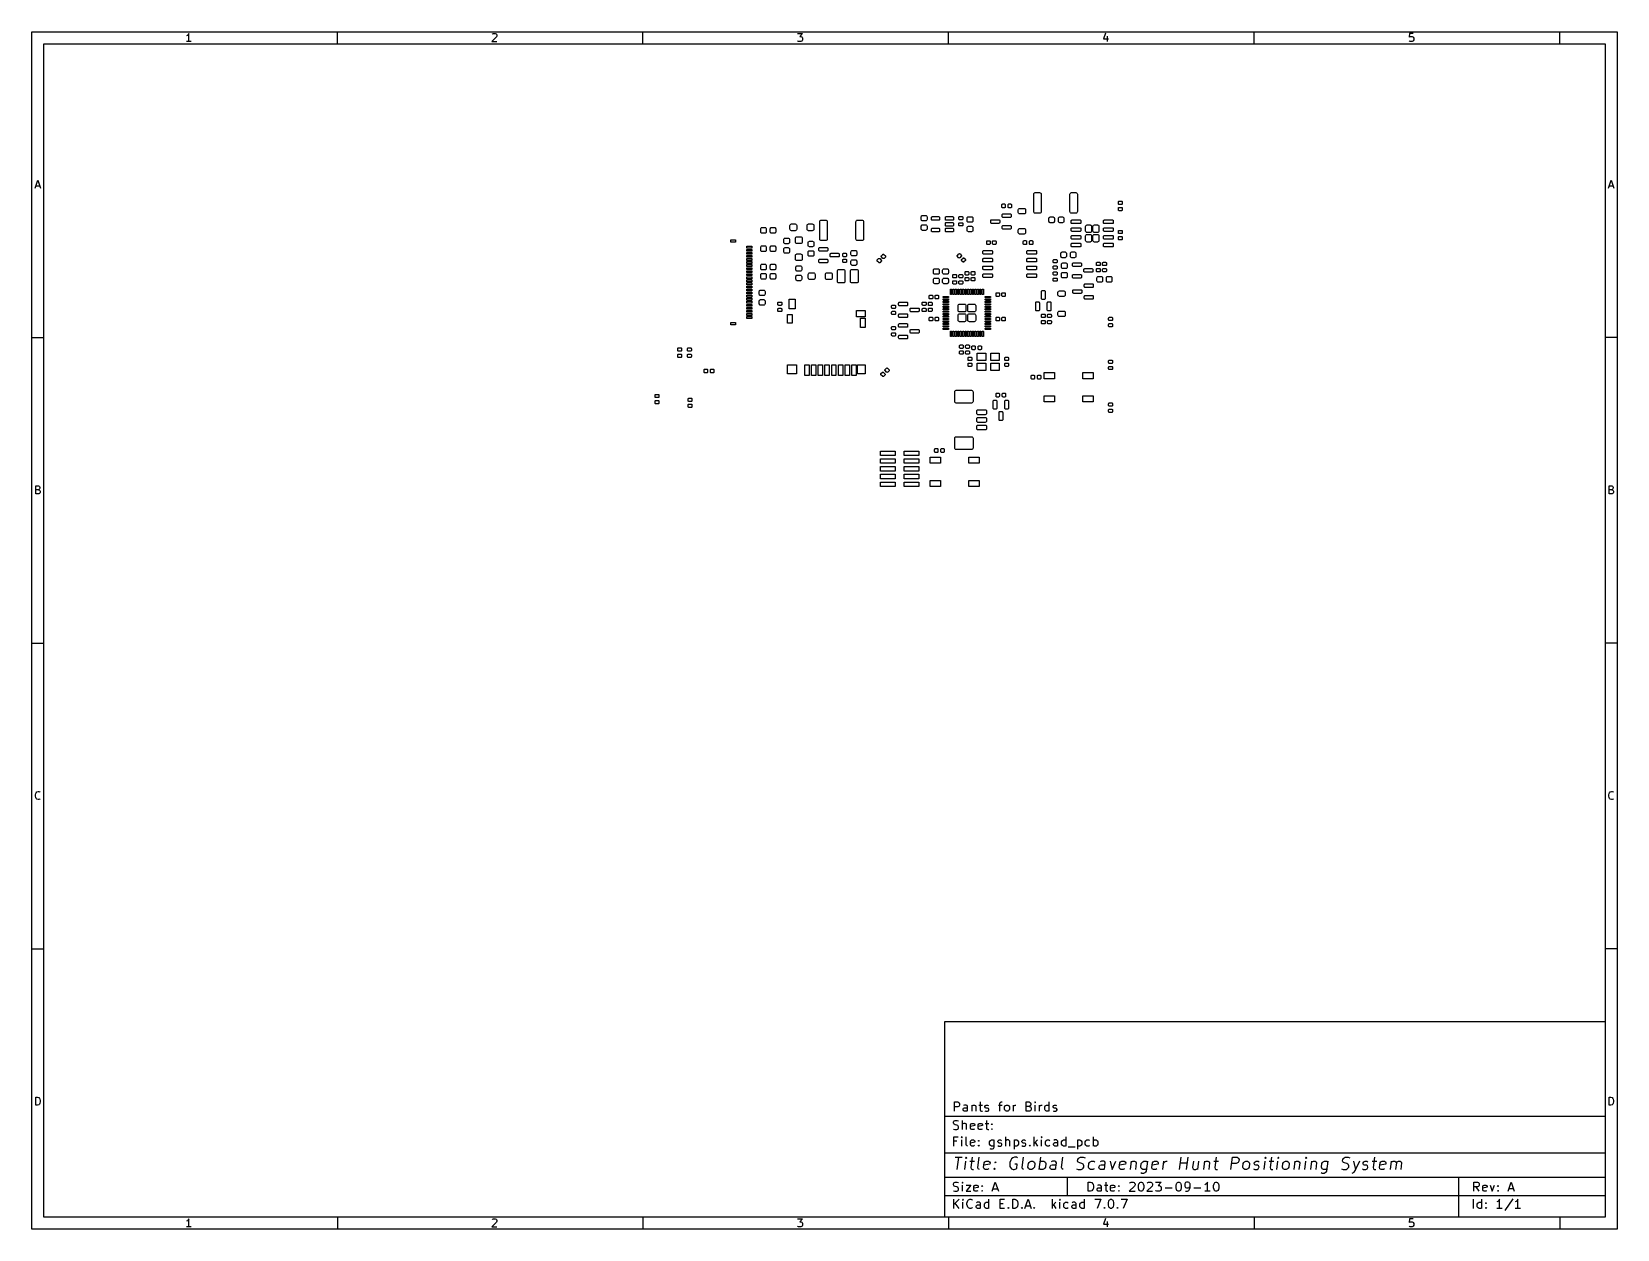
# Model space of a CAD drawing. Extents: x 0.4 to 10.6, y -8.1 to -0.4.
import ezdxf

# ---------------------------------------------------------------- set-up
doc = ezdxf.new("R2010")
doc.units = 0
doc.header["$MEASUREMENT"] = 0
doc.layers.add('BLACK', color=7, linetype='CONTINUOUS')

msp = doc.modelspace()

# ---------------------------------------------------------------- linework, layer by layer
at = {"layer": 'BLACK', "linetype": 'CONTINUOUS'}
for p, q in [((0.3937, -0.3937), (10.6063, -0.3937)), ((0.3937, -8.1063), (0.3937, -0.3937)), ((1.40621, -0.40526), (1.40134, -0.41257)), ((1.40621, -0.45644), (1.40621, -0.40526)), ((2.3622, -0.47244), (2.3622, -0.3937)), ((3.36009, -0.41013), (3.36253, -0.4077)), ((3.36253, -0.4077), (3.3674, -0.40526)), ((3.3674, -0.40526), (3.37959, -0.40526)), ((3.37959, -0.40526), (3.38446, -0.4077)), ((3.38446, -0.4077), (3.3869, -0.41013)), ((4.33071, -0.47244), (4.33071, -0.3937)), ((5.32616, -0.40526), (5.35784, -0.40526)), ((5.35784, -0.40526), (5.34078, -0.42476)), ((6.29921, -0.47244), (6.29921, -0.3937)), ((7.30928, -0.40282), (7.2971, -0.43938)), ((8.26772, -0.47244), (8.26772, -0.3937)), ((9.26804, -0.40526), (9.2656, -0.42963)), ((9.29241, -0.40526), (9.26804, -0.40526)), ((10.2362, -0.47244), (10.2362, -0.3937)), ((10.6063, -0.3937), (10.6063, -8.1063)), ((0.47244, -0.47244), (10.5276, -0.47244)), ((0.47244, -8.02756), (0.47244, -0.47244)), ((1.39646, -0.41745), (1.39159, -0.41988)), ((1.42083, -0.45644), (1.39159, -0.45644)), ((1.40134, -0.41257), (1.39646, -0.41745)), ((3.3869, -0.42719), (3.35765, -0.45644)), ((3.35765, -0.45644), (3.38934, -0.45644)), ((3.3869, -0.41013), (3.38934, -0.41501)), ((3.38934, -0.41988), (3.3869, -0.42719)), ((3.38934, -0.41501), (3.38934, -0.41988)), ((5.32859, -0.454), (5.32616, -0.45157)), ((5.33347, -0.45644), (5.32859, -0.454)), ((5.34809, -0.45644), (5.33347, -0.45644)), ((5.34078, -0.42476), (5.34809, -0.42476)), ((5.34809, -0.42476), (5.35297, -0.42719)), ((5.35297, -0.454), (5.34809, -0.45644)), ((5.35297, -0.42719), (5.3554, -0.42963)), ((5.3554, -0.45157), (5.35297, -0.454)), ((5.3554, -0.42963), (5.35784, -0.43451)), ((5.35784, -0.44669), (5.3554, -0.45157)), ((5.35784, -0.43451), (5.35784, -0.44669)), ((7.2971, -0.43938), (7.32878, -0.43938)), ((7.32147, -0.42232), (7.32147, -0.45644)), ((9.2656, -0.42963), (9.26804, -0.42719)), ((9.26804, -0.454), (9.2656, -0.45157)), ((9.26804, -0.42719), (9.27291, -0.42476)), ((9.27291, -0.45644), (9.26804, -0.454)), ((9.27291, -0.42476), (9.2851, -0.42476)), ((9.2851, -0.45644), (9.27291, -0.45644)), ((9.2851, -0.42476), (9.28997, -0.42719)), ((9.28997, -0.454), (9.2851, -0.45644)), ((9.28997, -0.42719), (9.29241, -0.42963)), ((9.29241, -0.45157), (9.28997, -0.454)), ((9.29241, -0.42963), (9.29485, -0.43451)), ((9.29485, -0.44669), (9.29241, -0.45157)), ((9.29485, -0.43451), (9.29485, -0.44669)), ((10.5276, -0.47244), (10.5276, -8.02756)), ((0.41601, -1.40132), (0.43307, -1.35014)), ((0.42089, -1.3867), (0.44526, -1.3867)), ((0.43307, -1.35014), (0.45013, -1.40132)), ((10.5499, -1.40132), (10.5669, -1.35014)), ((10.5547, -1.3867), (10.5791, -1.3867)), ((10.5669, -1.35014), (10.584, -1.40132)), ((6.64252, -1.50846), (6.64292, -1.50643)), ((6.64252, -1.52303), (6.64252, -1.50846)), ((6.64292, -1.52507), (6.64252, -1.52303)), ((6.64292, -1.50643), (6.64408, -1.50471)), ((6.64408, -1.52679), (6.64292, -1.52507)), ((6.64408, -1.50471), (6.6458, -1.50355)), ((6.6458, -1.52794), (6.64408, -1.52679)), ((6.6458, -1.50355), (6.64783, -1.50315)), ((6.64783, -1.52835), (6.6458, -1.52794)), ((6.64783, -1.50315), (6.65846, -1.50315)), ((6.65846, -1.52835), (6.64783, -1.52835)), ((6.65846, -1.50315), (6.6605, -1.50355)), ((6.6605, -1.52794), (6.65846, -1.52835)), ((6.6605, -1.50355), (6.66222, -1.50471)), ((6.66222, -1.52679), (6.6605, -1.52794)), ((6.66222, -1.50471), (6.66337, -1.50643)), ((6.66337, -1.52507), (6.66222, -1.52679)), ((6.66337, -1.50643), (6.66378, -1.50846)), ((6.66378, -1.52303), (6.66337, -1.52507)), ((6.66378, -1.50846), (6.66378, -1.52303)), ((6.68268, -1.50846), (6.68308, -1.50643)), ((6.68268, -1.52303), (6.68268, -1.50846)), ((6.68308, -1.52507), (6.68268, -1.52303)), ((6.68308, -1.50643), (6.68423, -1.50471)), ((6.68423, -1.52679), (6.68308, -1.52507)), ((6.68423, -1.50471), (6.68596, -1.50355)), ((6.68596, -1.52794), (6.68423, -1.52679)), ((6.68596, -1.50355), (6.68799, -1.50315)), ((6.68799, -1.52835), (6.68596, -1.52794)), ((6.68799, -1.50315), (6.69862, -1.50315)), ((6.69862, -1.52835), (6.68799, -1.52835)), ((6.69862, -1.50315), (6.70066, -1.50355)), ((6.70066, -1.52794), (6.69862, -1.52835)), ((6.70066, -1.50355), (6.70238, -1.50471)), ((6.70238, -1.52679), (6.70066, -1.52794)), ((6.70238, -1.50471), (6.70353, -1.50643)), ((6.70353, -1.52507), (6.70238, -1.52679)), ((6.70353, -1.50643), (6.70394, -1.50846)), ((6.70394, -1.52303), (6.70353, -1.52507)), ((6.70394, -1.50846), (6.70394, -1.52303)), ((6.7535, -1.53217), (6.75689, -1.5315)), ((6.75689, -1.5315), (6.78642, -1.5315)), ((6.78642, -1.5315), (6.78981, -1.53217)), ((6.84744, -1.43996), (6.84819, -1.43619)), ((6.84744, -1.55217), (6.84744, -1.43996)), ((6.84819, -1.43619), (6.85032, -1.433)), ((6.85032, -1.433), (6.85352, -1.43087)), ((6.85352, -1.43087), (6.85728, -1.43012)), ((6.85728, -1.43012), (6.88583, -1.43012)), ((6.88583, -1.43012), (6.88959, -1.43087)), ((6.88959, -1.43087), (6.89279, -1.433)), ((6.89279, -1.433), (6.89492, -1.43619)), ((6.89492, -1.43619), (6.89567, -1.43996)), ((6.89567, -1.43996), (6.89567, -1.55217)), ((7.08071, -1.43996), (7.08146, -1.43619)), ((7.08071, -1.55217), (7.08071, -1.43996)), ((7.08146, -1.43619), (7.08359, -1.433)), ((7.08359, -1.433), (7.08678, -1.43087)), ((7.08678, -1.43087), (7.09055, -1.43012)), ((7.09055, -1.43012), (7.11909, -1.43012)), ((7.11909, -1.43012), (7.12286, -1.43087)), ((7.12286, -1.43087), (7.12605, -1.433)), ((7.12605, -1.433), (7.12819, -1.43619)), ((7.12819, -1.43619), (7.12894, -1.43996)), ((7.12894, -1.43996), (7.12894, -1.55217)), ((7.39291, -1.49035), (7.39332, -1.48832)), ((7.39291, -1.50098), (7.39291, -1.49035)), ((7.39332, -1.50302), (7.39291, -1.50098)), ((7.39291, -1.53051), (7.39332, -1.52848)), ((7.39291, -1.54114), (7.39291, -1.53051)), ((7.39332, -1.48832), (7.39447, -1.4866)), ((7.39447, -1.50474), (7.39332, -1.50302)), ((7.39332, -1.52848), (7.39447, -1.52675)), ((7.39447, -1.4866), (7.39619, -1.48544)), ((7.39619, -1.50589), (7.39447, -1.50474)), ((7.39447, -1.52675), (7.39619, -1.5256)), ((7.39619, -1.48544), (7.39823, -1.48504)), ((7.39823, -1.5063), (7.39619, -1.50589)), ((7.39619, -1.5256), (7.39823, -1.5252)), ((7.39823, -1.48504), (7.4128, -1.48504)), ((7.4128, -1.5063), (7.39823, -1.5063)), ((7.39823, -1.5252), (7.4128, -1.5252)), ((7.4128, -1.48504), (7.41483, -1.48544)), ((7.41483, -1.50589), (7.4128, -1.5063)), ((7.4128, -1.5252), (7.41483, -1.5256)), ((7.41483, -1.48544), (7.41655, -1.4866)), ((7.41655, -1.50474), (7.41483, -1.50589)), ((7.41483, -1.5256), (7.41655, -1.52675)), ((7.41655, -1.4866), (7.41771, -1.48832)), ((7.41771, -1.50302), (7.41655, -1.50474)), ((7.41655, -1.52675), (7.41771, -1.52848)), ((7.41771, -1.48832), (7.41811, -1.49035)), ((7.41811, -1.50098), (7.41771, -1.50302)), ((7.41771, -1.52848), (7.41811, -1.53051)), ((7.41811, -1.49035), (7.41811, -1.50098)), ((7.41811, -1.53051), (7.41811, -1.54114)), ((5.28044, -1.63477), (5.28364, -1.63264)), ((5.28364, -1.63264), (5.2874, -1.63189)), ((5.2874, -1.63189), (5.31102, -1.63189)), ((5.31102, -1.63189), (5.31479, -1.63264)), ((5.31479, -1.63264), (5.31798, -1.63477)), ((5.39068, -1.63477), (5.39387, -1.63264)), ((5.39387, -1.63264), (5.39764, -1.63189)), ((5.39764, -1.63189), (5.42126, -1.63189)), ((5.42126, -1.63189), (5.42503, -1.63264)), ((5.42503, -1.63264), (5.42822, -1.63477)), ((5.46949, -1.61713), (5.47024, -1.61336)), ((5.46949, -1.72933), (5.46949, -1.61713)), ((5.47024, -1.61336), (5.47237, -1.61017)), ((5.47237, -1.61017), (5.47556, -1.60803)), ((5.47556, -1.60803), (5.47933, -1.60728)), ((5.47933, -1.60728), (5.50787, -1.60728)), ((5.50787, -1.60728), (5.51164, -1.60803)), ((5.51164, -1.60803), (5.51483, -1.61017)), ((5.51483, -1.61017), (5.51697, -1.61336)), ((5.51697, -1.61336), (5.51772, -1.61713)), ((5.51772, -1.61713), (5.51772, -1.72933)), ((5.70276, -1.61713), (5.70351, -1.61336)), ((5.70276, -1.72933), (5.70276, -1.61713)), ((5.70351, -1.61336), (5.70564, -1.61017)), ((5.70564, -1.61017), (5.70883, -1.60803)), ((5.70883, -1.60803), (5.7126, -1.60728)), ((5.7126, -1.60728), (5.74114, -1.60728)), ((5.74114, -1.60728), (5.74491, -1.60803)), ((5.74491, -1.60803), (5.7481, -1.61017)), ((5.7481, -1.61017), (5.75024, -1.61336)), ((5.75024, -1.61336), (5.75098, -1.61713)), ((5.75098, -1.61713), (5.75098, -1.72933)), ((6.12303, -1.58563), (6.12371, -1.58224)), ((6.12303, -1.60335), (6.12303, -1.58563)), ((6.12371, -1.60674), (6.12303, -1.60335)), ((6.12371, -1.58224), (6.12563, -1.57937)), ((6.12563, -1.60961), (6.12371, -1.60674)), ((6.12563, -1.57937), (6.1285, -1.57745)), ((6.1285, -1.61153), (6.12563, -1.60961)), ((6.1285, -1.57745), (6.13189, -1.57677)), ((6.13189, -1.6122), (6.1285, -1.61153)), ((6.13189, -1.57677), (6.15157, -1.57677)), ((6.15157, -1.6122), (6.13189, -1.6122)), ((6.15157, -1.57677), (6.15496, -1.57745)), ((6.15496, -1.61153), (6.15157, -1.6122)), ((6.15496, -1.57745), (6.15784, -1.57937)), ((6.15784, -1.60961), (6.15496, -1.61153)), ((6.15784, -1.57937), (6.15976, -1.58224)), ((6.15976, -1.60674), (6.15784, -1.60961)), ((6.15976, -1.58224), (6.16043, -1.58563)), ((6.16043, -1.60335), (6.15976, -1.60674)), ((6.16043, -1.58563), (6.16043, -1.60335)), ((6.18898, -1.59055), (6.18943, -1.58829)), ((6.18898, -1.60236), (6.18898, -1.59055)), ((6.18943, -1.60462), (6.18898, -1.60236)), ((6.18943, -1.58829), (6.19071, -1.58638)), ((6.19071, -1.60654), (6.18943, -1.60462)), ((6.19071, -1.58638), (6.19262, -1.5851)), ((6.19262, -1.60782), (6.19071, -1.60654)), ((6.19262, -1.5851), (6.19488, -1.58465)), ((6.19488, -1.60827), (6.19262, -1.60782)), ((6.19488, -1.58465), (6.23524, -1.58465)), ((6.23524, -1.60827), (6.19488, -1.60827)), ((6.23524, -1.58465), (6.2375, -1.5851)), ((6.2375, -1.60782), (6.23524, -1.60827)), ((6.2375, -1.5851), (6.23941, -1.58638)), ((6.23941, -1.60654), (6.2375, -1.60782)), ((6.23941, -1.58638), (6.24069, -1.58829)), ((6.24069, -1.60462), (6.23941, -1.60654)), ((6.24069, -1.58829), (6.24114, -1.59055)), ((6.24114, -1.60236), (6.24069, -1.60462)), ((6.24114, -1.59055), (6.24114, -1.60236)), ((6.27854, -1.59055), (6.27899, -1.58829)), ((6.27854, -1.60236), (6.27854, -1.59055)), ((6.27899, -1.60462), (6.27854, -1.60236)), ((6.27854, -1.62795), (6.27899, -1.62569)), ((6.27854, -1.63976), (6.27854, -1.62795)), ((6.27899, -1.58829), (6.28027, -1.58638)), ((6.28027, -1.60654), (6.27899, -1.60462)), ((6.27899, -1.62569), (6.28027, -1.62378)), ((6.28027, -1.58638), (6.28219, -1.5851)), ((6.28219, -1.60782), (6.28027, -1.60654)), ((6.28027, -1.62378), (6.28219, -1.6225)), ((6.28219, -1.5851), (6.28445, -1.58465)), ((6.28445, -1.60827), (6.28219, -1.60782)), ((6.28219, -1.6225), (6.28445, -1.62205)), ((6.28445, -1.58465), (6.3248, -1.58465)), ((6.3248, -1.60827), (6.28445, -1.60827)), ((6.28445, -1.62205), (6.3248, -1.62205)), ((6.3248, -1.58465), (6.32706, -1.5851)), ((6.32706, -1.60782), (6.3248, -1.60827)), ((6.3248, -1.62205), (6.32706, -1.6225)), ((6.32706, -1.5851), (6.32898, -1.58638)), ((6.32898, -1.60654), (6.32706, -1.60782)), ((6.32706, -1.6225), (6.32898, -1.62378)), ((6.32898, -1.58638), (6.33026, -1.58829)), ((6.33026, -1.60462), (6.32898, -1.60654)), ((6.32898, -1.62378), (6.33026, -1.62569)), ((6.33026, -1.58829), (6.33071, -1.59055)), ((6.33071, -1.60236), (6.33026, -1.60462)), ((6.33026, -1.62569), (6.33071, -1.62795)), ((6.33071, -1.59055), (6.33071, -1.60236)), ((6.33071, -1.62795), (6.33071, -1.63976)), ((6.36535, -1.58878), (6.36576, -1.58675)), ((6.36535, -1.59941), (6.36535, -1.58878)), ((6.36576, -1.60144), (6.36535, -1.59941)), ((6.36535, -1.62894), (6.36576, -1.6269)), ((6.36535, -1.63957), (6.36535, -1.62894)), ((6.36576, -1.58675), (6.36691, -1.58502)), ((6.36691, -1.60317), (6.36576, -1.60144)), ((6.36576, -1.6269), (6.36691, -1.62518)), ((6.36691, -1.58502), (6.36864, -1.58387)), ((6.36864, -1.60432), (6.36691, -1.60317)), ((6.36691, -1.62518), (6.36864, -1.62403)), ((6.36864, -1.58387), (6.37067, -1.58346)), ((6.37067, -1.60472), (6.36864, -1.60432)), ((6.36864, -1.62403), (6.37067, -1.62362)), ((6.37067, -1.58346), (6.38524, -1.58346)), ((6.38524, -1.60472), (6.37067, -1.60472)), ((6.37067, -1.62362), (6.38524, -1.62362)), ((6.38524, -1.58346), (6.38727, -1.58387)), ((6.38727, -1.60432), (6.38524, -1.60472)), ((6.38524, -1.62362), (6.38727, -1.62403)), ((6.38727, -1.58387), (6.38899, -1.58502)), ((6.38899, -1.60317), (6.38727, -1.60432)), ((6.38727, -1.62403), (6.38899, -1.62518)), ((6.38899, -1.58502), (6.39015, -1.58675)), ((6.39015, -1.60144), (6.38899, -1.60317)), ((6.38899, -1.62518), (6.39015, -1.6269)), ((6.39015, -1.58675), (6.39055, -1.58878)), ((6.39055, -1.59941), (6.39015, -1.60144)), ((6.39015, -1.6269), (6.39055, -1.62894)), ((6.39055, -1.58878), (6.39055, -1.59941)), ((6.39055, -1.62894), (6.39055, -1.63957)), ((6.41831, -1.59449), (6.41898, -1.5911)), ((6.41831, -1.6122), (6.41831, -1.59449)), ((6.41898, -1.61559), (6.41831, -1.6122)), ((6.41898, -1.5911), (6.4209, -1.58822)), ((6.4209, -1.61847), (6.41898, -1.61559)), ((6.4209, -1.58822), (6.42378, -1.5863)), ((6.42378, -1.62039), (6.4209, -1.61847)), ((6.42378, -1.5863), (6.42717, -1.58563)), ((6.42717, -1.62106), (6.42378, -1.62039)), ((6.42717, -1.58563), (6.44685, -1.58563)), ((6.44685, -1.62106), (6.42717, -1.62106)), ((6.44685, -1.58563), (6.45024, -1.5863)), ((6.45024, -1.62039), (6.44685, -1.62106)), ((6.45024, -1.5863), (6.45311, -1.58822)), ((6.45311, -1.61847), (6.45024, -1.62039)), ((6.45311, -1.58822), (6.45503, -1.5911)), ((6.45503, -1.61559), (6.45311, -1.61847)), ((6.45503, -1.5911), (6.45571, -1.59449)), ((6.45571, -1.6122), (6.45503, -1.61559)), ((6.45571, -1.59449), (6.45571, -1.6122)), ((6.57037, -1.61024), (6.57082, -1.60798)), ((6.57037, -1.62205), (6.57037, -1.61024)), ((6.57082, -1.62431), (6.57037, -1.62205)), ((6.57082, -1.60798), (6.5721, -1.60606)), ((6.5721, -1.62622), (6.57082, -1.62431)), ((6.5721, -1.60606), (6.57402, -1.60478)), ((6.57402, -1.6275), (6.5721, -1.62622)), ((6.57402, -1.60478), (6.57628, -1.60433)), ((6.57628, -1.62795), (6.57402, -1.6275)), ((6.57628, -1.60433), (6.62254, -1.60433)), ((6.62254, -1.62795), (6.57628, -1.62795)), ((6.62254, -1.60433), (6.6248, -1.60478)), ((6.6248, -1.6275), (6.62254, -1.62795)), ((6.6248, -1.60478), (6.62672, -1.60606)), ((6.62672, -1.62622), (6.6248, -1.6275)), ((6.62672, -1.60606), (6.628, -1.60798)), ((6.628, -1.62431), (6.62672, -1.62622)), ((6.628, -1.60798), (6.62844, -1.61024)), ((6.62844, -1.62205), (6.628, -1.62431)), ((6.62844, -1.61024), (6.62844, -1.62205)), ((6.64419, -1.57283), (6.64464, -1.57057)), ((6.64419, -1.58465), (6.64419, -1.57283)), ((6.64464, -1.58691), (6.64419, -1.58465)), ((6.64464, -1.57057), (6.64592, -1.56866)), ((6.64592, -1.58882), (6.64464, -1.58691)), ((6.64592, -1.56866), (6.64784, -1.56738)), ((6.64784, -1.5901), (6.64592, -1.58882)), ((6.64784, -1.56738), (6.6501, -1.56693)), ((6.6501, -1.59055), (6.64784, -1.5901)), ((6.6501, -1.56693), (6.69636, -1.56693)), ((6.69636, -1.59055), (6.6501, -1.59055)), ((6.69636, -1.56693), (6.69862, -1.56738)), ((6.69862, -1.5901), (6.69636, -1.59055)), ((6.69862, -1.56738), (6.70053, -1.56866)), ((6.70053, -1.58882), (6.69862, -1.5901)), ((6.70053, -1.56866), (6.70181, -1.57057)), ((6.70181, -1.58691), (6.70053, -1.58882)), ((6.70181, -1.57057), (6.70226, -1.57283)), ((6.70226, -1.58465), (6.70181, -1.58691)), ((6.70226, -1.57283), (6.70226, -1.58465)), ((6.74803, -1.54035), (6.74871, -1.53696)), ((6.74803, -1.55807), (6.74803, -1.54035)), ((6.74871, -1.56146), (6.74803, -1.55807)), ((6.74871, -1.53696), (6.75063, -1.53409)), ((6.75063, -1.56433), (6.74871, -1.56146)), ((6.75063, -1.53409), (6.7535, -1.53217)), ((6.7535, -1.56625), (6.75063, -1.56433)), ((6.75689, -1.56693), (6.7535, -1.56625)), ((6.78642, -1.56693), (6.75689, -1.56693)), ((6.78981, -1.56625), (6.78642, -1.56693)), ((6.78981, -1.53217), (6.79268, -1.53409)), ((6.79268, -1.56433), (6.78981, -1.56625)), ((6.79268, -1.53409), (6.7946, -1.53696)), ((6.7946, -1.56146), (6.79268, -1.56433)), ((6.7946, -1.53696), (6.79528, -1.54035)), ((6.79528, -1.55807), (6.7946, -1.56146)), ((6.79528, -1.54035), (6.79528, -1.55807)), ((6.84819, -1.55593), (6.84744, -1.55217)), ((6.85032, -1.55913), (6.84819, -1.55593)), ((6.85352, -1.56126), (6.85032, -1.55913)), ((6.85728, -1.56201), (6.85352, -1.56126)), ((6.88583, -1.56201), (6.85728, -1.56201)), ((6.88959, -1.56126), (6.88583, -1.56201)), ((6.89279, -1.55913), (6.88959, -1.56126)), ((6.89492, -1.55593), (6.89279, -1.55913)), ((6.89567, -1.55217), (6.89492, -1.55593)), ((6.94537, -1.59547), (6.94605, -1.59208)), ((6.94537, -1.61516), (6.94537, -1.59547)), ((6.94605, -1.61855), (6.94537, -1.61516)), ((6.94605, -1.59208), (6.94797, -1.58921)), ((6.94797, -1.62142), (6.94605, -1.61855)), ((6.94797, -1.58921), (6.95084, -1.58729)), ((6.95084, -1.62334), (6.94797, -1.62142)), ((6.95084, -1.58729), (6.95423, -1.58661)), ((6.95423, -1.62402), (6.95084, -1.62334)), ((6.95423, -1.58661), (6.97195, -1.58661)), ((6.97195, -1.62402), (6.95423, -1.62402)), ((6.97195, -1.58661), (6.97534, -1.58729)), ((6.97534, -1.62334), (6.97195, -1.62402)), ((6.97534, -1.58729), (6.97821, -1.58921)), ((6.97821, -1.62142), (6.97534, -1.62334)), ((6.97821, -1.58921), (6.98013, -1.59208)), ((6.98013, -1.61855), (6.97821, -1.62142)), ((6.98013, -1.59208), (6.98081, -1.59547)), ((6.98081, -1.61516), (6.98013, -1.61855)), ((6.98081, -1.59547), (6.98081, -1.61516)), ((7.0064, -1.59547), (7.00707, -1.59208)), ((7.0064, -1.61516), (7.0064, -1.59547)), ((7.00707, -1.61855), (7.0064, -1.61516)), ((7.00707, -1.59208), (7.00899, -1.58921)), ((7.00899, -1.62142), (7.00707, -1.61855)), ((7.00899, -1.58921), (7.01187, -1.58729)), ((7.01187, -1.62334), (7.00899, -1.62142)), ((7.01187, -1.58729), (7.01526, -1.58661)), ((7.01526, -1.62402), (7.01187, -1.62334)), ((7.01526, -1.58661), (7.03297, -1.58661)), ((7.03297, -1.62402), (7.01526, -1.62402)), ((7.03297, -1.58661), (7.03636, -1.58729)), ((7.03636, -1.62334), (7.03297, -1.62402)), ((7.03636, -1.58729), (7.03924, -1.58921)), ((7.03924, -1.62142), (7.03636, -1.62334)), ((7.03924, -1.58921), (7.04116, -1.59208)), ((7.04116, -1.61855), (7.03924, -1.62142)), ((7.04116, -1.59208), (7.04183, -1.59547)), ((7.04183, -1.61516), (7.04116, -1.61855)), ((7.04183, -1.59547), (7.04183, -1.61516)), ((7.08146, -1.55593), (7.08071, -1.55217)), ((7.08359, -1.55913), (7.08146, -1.55593)), ((7.08678, -1.56126), (7.08359, -1.55913)), ((7.09055, -1.56201), (7.08678, -1.56126)), ((7.08858, -1.61201), (7.08903, -1.60975)), ((7.08858, -1.62382), (7.08858, -1.61201)), ((7.08903, -1.62608), (7.08858, -1.62382)), ((7.08903, -1.60975), (7.09031, -1.60783)), ((7.09031, -1.62799), (7.08903, -1.62608)), ((7.09031, -1.60783), (7.09223, -1.60655)), ((7.09223, -1.62927), (7.09031, -1.62799)), ((7.11909, -1.56201), (7.09055, -1.56201)), ((7.09223, -1.60655), (7.09449, -1.6061)), ((7.09449, -1.62972), (7.09223, -1.62927)), ((7.09449, -1.6061), (7.14567, -1.6061)), ((7.14567, -1.62972), (7.09449, -1.62972)), ((7.12286, -1.56126), (7.11909, -1.56201)), ((7.12605, -1.55913), (7.12286, -1.56126)), ((7.12819, -1.55593), (7.12605, -1.55913)), ((7.12894, -1.55217), (7.12819, -1.55593)), ((7.14567, -1.6061), (7.14793, -1.60655)), ((7.14793, -1.62927), (7.14567, -1.62972)), ((7.14793, -1.60655), (7.14985, -1.60783)), ((7.14985, -1.62799), (7.14793, -1.62927)), ((7.14985, -1.60783), (7.15113, -1.60975)), ((7.15113, -1.62608), (7.14985, -1.62799)), ((7.15113, -1.60975), (7.15157, -1.61201)), ((7.15157, -1.62382), (7.15113, -1.62608)), ((7.15157, -1.61201), (7.15157, -1.62382)), ((7.29724, -1.61201), (7.29769, -1.60975)), ((7.29724, -1.62382), (7.29724, -1.61201)), ((7.29769, -1.62608), (7.29724, -1.62382)), ((7.29769, -1.60975), (7.29897, -1.60783)), ((7.29897, -1.62799), (7.29769, -1.62608)), ((7.29897, -1.60783), (7.30089, -1.60655)), ((7.30089, -1.62927), (7.29897, -1.62799)), ((7.30089, -1.60655), (7.30315, -1.6061)), ((7.30315, -1.62972), (7.30089, -1.62927)), ((7.30315, -1.6061), (7.35433, -1.6061)), ((7.35433, -1.62972), (7.30315, -1.62972)), ((7.35433, -1.6061), (7.35659, -1.60655)), ((7.35659, -1.62927), (7.35433, -1.62972)), ((7.35659, -1.60655), (7.35851, -1.60783)), ((7.35851, -1.62799), (7.35659, -1.62927)), ((7.35851, -1.60783), (7.35979, -1.60975)), ((7.35979, -1.62608), (7.35851, -1.62799)), ((7.35979, -1.60975), (7.36024, -1.61201)), ((7.36024, -1.62382), (7.35979, -1.62608)), ((7.36024, -1.61201), (7.36024, -1.62382)), ((7.39332, -1.54318), (7.39291, -1.54114)), ((7.39447, -1.5449), (7.39332, -1.54318)), ((7.39619, -1.54605), (7.39447, -1.5449)), ((7.39823, -1.54646), (7.39619, -1.54605)), ((7.4128, -1.54646), (7.39823, -1.54646)), ((7.41483, -1.54605), (7.4128, -1.54646)), ((7.41655, -1.5449), (7.41483, -1.54605)), ((7.41771, -1.54318), (7.41655, -1.5449)), ((7.41811, -1.54114), (7.41771, -1.54318)), ((4.89567, -1.75), (4.89567, -1.73425)), ((4.89567, -1.73425), (4.92717, -1.73425)), ((4.92717, -1.73425), (4.92717, -1.75)), ((5.08957, -1.66339), (5.09024, -1.66)), ((5.08957, -1.68307), (5.08957, -1.66339)), ((5.09024, -1.68646), (5.08957, -1.68307)), ((5.09024, -1.66), (5.09216, -1.65712)), ((5.09216, -1.68933), (5.09024, -1.68646)), ((5.09216, -1.65712), (5.09504, -1.6552)), ((5.09504, -1.69125), (5.09216, -1.68933)), ((5.09504, -1.6552), (5.09843, -1.65453)), ((5.09843, -1.69193), (5.09504, -1.69125)), ((5.09843, -1.65453), (5.11614, -1.65453)), ((5.11614, -1.69193), (5.09843, -1.69193)), ((5.11614, -1.65453), (5.11953, -1.6552)), ((5.11953, -1.69125), (5.11614, -1.69193)), ((5.11953, -1.6552), (5.12241, -1.65712)), ((5.12241, -1.68933), (5.11953, -1.69125)), ((5.12241, -1.65712), (5.12433, -1.66)), ((5.12433, -1.68646), (5.12241, -1.68933)), ((5.12433, -1.66), (5.125, -1.66339)), ((5.125, -1.68307), (5.12433, -1.68646)), ((5.125, -1.66339), (5.125, -1.68307)), ((5.15059, -1.66339), (5.15126, -1.66)), ((5.15059, -1.68307), (5.15059, -1.66339)), ((5.15126, -1.68646), (5.15059, -1.68307)), ((5.15126, -1.66), (5.15319, -1.65712)), ((5.15319, -1.68933), (5.15126, -1.68646)), ((5.15319, -1.65712), (5.15606, -1.6552)), ((5.15606, -1.69125), (5.15319, -1.68933)), ((5.15606, -1.6552), (5.15945, -1.65453)), ((5.15945, -1.69193), (5.15606, -1.69125)), ((5.15945, -1.65453), (5.17717, -1.65453)), ((5.17717, -1.69193), (5.15945, -1.69193)), ((5.17717, -1.65453), (5.18056, -1.6552)), ((5.18056, -1.69125), (5.17717, -1.69193)), ((5.18056, -1.6552), (5.18343, -1.65712)), ((5.18343, -1.68933), (5.18056, -1.69125)), ((5.18343, -1.65712), (5.18535, -1.66)), ((5.18535, -1.68646), (5.18343, -1.68933)), ((5.18535, -1.66), (5.18602, -1.66339)), ((5.18602, -1.68307), (5.18535, -1.68646)), ((5.18602, -1.66339), (5.18602, -1.68307)), ((5.2372, -1.73228), (5.23788, -1.72889)), ((5.2372, -1.75), (5.2372, -1.73228)), ((5.23788, -1.72889), (5.2398, -1.72602)), ((5.2398, -1.72602), (5.24267, -1.7241)), ((5.24267, -1.7241), (5.24606, -1.72343)), ((5.24606, -1.72343), (5.26575, -1.72343)), ((5.26575, -1.72343), (5.26914, -1.7241)), ((5.26914, -1.7241), (5.27201, -1.72602)), ((5.27201, -1.72602), (5.27393, -1.72889)), ((5.27393, -1.72889), (5.27461, -1.73228)), ((5.27461, -1.73228), (5.27461, -1.75)), ((5.27756, -1.64173), (5.27831, -1.63797)), ((5.27756, -1.66535), (5.27756, -1.64173)), ((5.27831, -1.66912), (5.27756, -1.66535)), ((5.27831, -1.63797), (5.28044, -1.63477)), ((5.28044, -1.67231), (5.27831, -1.66912)), ((5.28364, -1.67445), (5.28044, -1.67231)), ((5.2874, -1.6752), (5.28364, -1.67445)), ((5.31102, -1.6752), (5.2874, -1.6752)), ((5.31479, -1.67445), (5.31102, -1.6752)), ((5.31299, -1.72441), (5.31374, -1.72064)), ((5.31299, -1.74803), (5.31299, -1.72441)), ((5.31374, -1.72064), (5.31587, -1.71745)), ((5.31798, -1.67231), (5.31479, -1.67445)), ((5.31587, -1.71745), (5.31907, -1.71532)), ((5.31798, -1.63477), (5.32012, -1.63797)), ((5.32012, -1.66912), (5.31798, -1.67231)), ((5.31907, -1.71532), (5.32283, -1.71457)), ((5.32012, -1.63797), (5.32087, -1.64173)), ((5.32087, -1.66535), (5.32012, -1.66912)), ((5.32087, -1.64173), (5.32087, -1.66535)), ((5.32283, -1.71457), (5.34646, -1.71457)), ((5.34646, -1.71457), (5.35022, -1.71532)), ((5.35022, -1.71532), (5.35342, -1.71745)), ((5.35342, -1.71745), (5.35555, -1.72064)), ((5.35555, -1.72064), (5.3563, -1.72441)), ((5.3563, -1.72441), (5.3563, -1.74803)), ((5.3878, -1.64173), (5.38854, -1.63797)), ((5.3878, -1.66535), (5.3878, -1.64173)), ((5.38854, -1.66912), (5.3878, -1.66535)), ((5.38854, -1.63797), (5.39068, -1.63477)), ((5.39068, -1.67231), (5.38854, -1.66912)), ((5.39387, -1.67445), (5.39068, -1.67231)), ((5.39764, -1.6752), (5.39387, -1.67445)), ((5.42126, -1.6752), (5.39764, -1.6752)), ((5.42503, -1.67445), (5.42126, -1.6752)), ((5.42822, -1.67231), (5.42503, -1.67445)), ((5.42822, -1.63477), (5.43035, -1.63797)), ((5.43035, -1.66912), (5.42822, -1.67231)), ((5.43035, -1.63797), (5.4311, -1.64173)), ((5.4311, -1.66535), (5.43035, -1.66912)), ((5.4311, -1.64173), (5.4311, -1.66535)), ((5.47024, -1.7331), (5.46949, -1.72933)), ((5.47237, -1.73629), (5.47024, -1.7331)), ((5.51697, -1.7331), (5.51483, -1.73629)), ((5.51772, -1.72933), (5.51697, -1.7331)), ((5.70351, -1.7331), (5.70276, -1.72933)), ((5.70564, -1.73629), (5.70351, -1.7331)), ((5.75024, -1.7331), (5.7481, -1.73629)), ((5.75098, -1.72933), (5.75024, -1.7331)), ((6.12303, -1.64665), (6.12371, -1.64326)), ((6.12303, -1.66437), (6.12303, -1.64665)), ((6.12371, -1.66776), (6.12303, -1.66437)), ((6.12371, -1.64326), (6.12563, -1.64039)), ((6.12563, -1.67063), (6.12371, -1.66776)), ((6.12563, -1.64039), (6.1285, -1.63847)), ((6.1285, -1.67255), (6.12563, -1.67063)), ((6.1285, -1.63847), (6.13189, -1.6378)), ((6.13189, -1.67323), (6.1285, -1.67255)), ((6.13189, -1.6378), (6.15157, -1.6378)), ((6.15157, -1.67323), (6.13189, -1.67323)), ((6.15157, -1.6378), (6.15496, -1.63847)), ((6.15496, -1.67255), (6.15157, -1.67323)), ((6.15496, -1.63847), (6.15784, -1.64039)), ((6.15784, -1.67063), (6.15496, -1.67255)), ((6.15784, -1.64039), (6.15976, -1.64326)), ((6.15976, -1.66776), (6.15784, -1.67063)), ((6.15976, -1.64326), (6.16043, -1.64665)), ((6.16043, -1.66437), (6.15976, -1.66776)), ((6.16043, -1.64665), (6.16043, -1.66437)), ((6.18898, -1.66535), (6.18943, -1.66309)), ((6.18898, -1.67717), (6.18898, -1.66535)), ((6.18943, -1.67943), (6.18898, -1.67717)), ((6.18943, -1.66309), (6.19071, -1.66118)), ((6.19071, -1.68134), (6.18943, -1.67943)), ((6.19071, -1.66118), (6.19262, -1.6599)), ((6.19262, -1.68262), (6.19071, -1.68134)), ((6.19262, -1.6599), (6.19488, -1.65945)), ((6.19488, -1.68307), (6.19262, -1.68262)), ((6.19488, -1.65945), (6.23524, -1.65945)), ((6.23524, -1.68307), (6.19488, -1.68307)), ((6.23524, -1.65945), (6.2375, -1.6599)), ((6.2375, -1.68262), (6.23524, -1.68307)), ((6.2375, -1.6599), (6.23941, -1.66118)), ((6.23941, -1.68134), (6.2375, -1.68262)), ((6.23941, -1.66118), (6.24069, -1.66309)), ((6.24069, -1.67943), (6.23941, -1.68134)), ((6.24069, -1.66309), (6.24114, -1.66535)), ((6.24114, -1.67717), (6.24069, -1.67943)), ((6.24114, -1.66535), (6.24114, -1.67717)), ((6.27899, -1.64202), (6.27854, -1.63976)), ((6.27854, -1.66535), (6.27899, -1.66309)), ((6.27854, -1.67717), (6.27854, -1.66535)), ((6.27899, -1.67943), (6.27854, -1.67717)), ((6.28027, -1.64394), (6.27899, -1.64202)), ((6.27899, -1.66309), (6.28027, -1.66118)), ((6.28027, -1.68134), (6.27899, -1.67943)), ((6.28219, -1.64522), (6.28027, -1.64394)), ((6.28027, -1.66118), (6.28219, -1.6599)), ((6.28219, -1.68262), (6.28027, -1.68134)), ((6.28445, -1.64567), (6.28219, -1.64522)), ((6.28219, -1.6599), (6.28445, -1.65945)), ((6.28445, -1.68307), (6.28219, -1.68262)), ((6.3248, -1.64567), (6.28445, -1.64567)), ((6.28445, -1.65945), (6.3248, -1.65945)), ((6.3248, -1.68307), (6.28445, -1.68307)), ((6.32706, -1.64522), (6.3248, -1.64567)), ((6.3248, -1.65945), (6.32706, -1.6599)), ((6.32706, -1.68262), (6.3248, -1.68307)), ((6.32898, -1.64394), (6.32706, -1.64522)), ((6.32706, -1.6599), (6.32898, -1.66118)), ((6.32898, -1.68134), (6.32706, -1.68262)), ((6.33026, -1.64202), (6.32898, -1.64394)), ((6.32898, -1.66118), (6.33026, -1.66309)), ((6.33026, -1.67943), (6.32898, -1.68134)), ((6.33071, -1.63976), (6.33026, -1.64202)), ((6.33026, -1.66309), (6.33071, -1.66535)), ((6.33071, -1.67717), (6.33026, -1.67943)), ((6.33071, -1.66535), (6.33071, -1.67717)), ((6.36576, -1.6416), (6.36535, -1.63957)), ((6.36691, -1.64333), (6.36576, -1.6416)), ((6.36864, -1.64448), (6.36691, -1.64333)), ((6.37067, -1.64488), (6.36864, -1.64448)), ((6.38524, -1.64488), (6.37067, -1.64488)), ((6.38727, -1.64448), (6.38524, -1.64488)), ((6.38899, -1.64333), (6.38727, -1.64448)), ((6.39015, -1.6416), (6.38899, -1.64333)), ((6.39055, -1.63957), (6.39015, -1.6416)), ((6.41831, -1.65551), (6.41898, -1.65212)), ((6.41831, -1.67323), (6.41831, -1.65551)), ((6.41898, -1.67662), (6.41831, -1.67323)), ((6.41898, -1.65212), (6.4209, -1.64925)), ((6.4209, -1.67949), (6.41898, -1.67662)), ((6.4209, -1.64925), (6.42378, -1.64733)), ((6.42378, -1.68141), (6.4209, -1.67949)), ((6.42378, -1.64733), (6.42717, -1.64665)), ((6.42717, -1.68209), (6.42378, -1.68141)), ((6.42717, -1.64665), (6.44685, -1.64665)), ((6.44685, -1.68209), (6.42717, -1.68209)), ((6.44685, -1.64665), (6.45024, -1.64733)), ((6.45024, -1.68141), (6.44685, -1.68209)), ((6.45024, -1.64733), (6.45311, -1.64925)), ((6.45311, -1.67949), (6.45024, -1.68141)), ((6.45311, -1.64925), (6.45503, -1.65212)), ((6.45503, -1.67662), (6.45311, -1.67949)), ((6.45503, -1.65212), (6.45571, -1.65551)), ((6.45571, -1.67323), (6.45503, -1.67662)), ((6.45571, -1.65551), (6.45571, -1.67323)), ((6.64419, -1.64764), (6.64464, -1.64538)), ((6.64419, -1.65945), (6.64419, -1.64764)), ((6.64464, -1.66171), (6.64419, -1.65945)), ((6.64464, -1.64538), (6.64592, -1.64346)), ((6.64592, -1.66362), (6.64464, -1.66171)), ((6.64592, -1.64346), (6.64784, -1.64218)), ((6.64784, -1.6649), (6.64592, -1.66362)), ((6.64784, -1.64218), (6.6501, -1.64173)), ((6.6501, -1.66535), (6.64784, -1.6649)), ((6.6501, -1.64173), (6.69636, -1.64173)), ((6.69636, -1.66535), (6.6501, -1.66535)), ((6.69636, -1.64173), (6.69862, -1.64218)), ((6.69862, -1.6649), (6.69636, -1.66535)), ((6.69862, -1.64218), (6.70053, -1.64346)), ((6.70053, -1.66362), (6.69862, -1.6649)), ((6.70053, -1.64346), (6.70181, -1.64538)), ((6.70181, -1.66171), (6.70053, -1.66362)), ((6.70181, -1.64538), (6.70226, -1.64764)), ((6.70226, -1.65945), (6.70181, -1.66171)), ((6.70226, -1.64764), (6.70226, -1.65945)), ((6.74803, -1.67028), (6.74871, -1.66689)), ((6.74803, -1.68799), (6.74803, -1.67028)), ((6.74871, -1.69138), (6.74803, -1.68799)), ((6.74871, -1.66689), (6.75063, -1.66401)), ((6.75063, -1.69426), (6.74871, -1.69138)), ((6.75063, -1.66401), (6.7535, -1.66209)), ((6.7535, -1.69618), (6.75063, -1.69426)), ((6.7535, -1.66209), (6.75689, -1.66142)), ((6.75689, -1.69685), (6.7535, -1.69618)), ((6.75689, -1.66142), (6.78642, -1.66142)), ((6.78642, -1.69685), (6.75689, -1.69685)), ((6.78642, -1.66142), (6.78981, -1.66209)), ((6.78981, -1.69618), (6.78642, -1.69685)), ((6.78981, -1.66209), (6.79268, -1.66401)), ((6.79268, -1.69426), (6.78981, -1.69618)), ((6.79268, -1.66401), (6.7946, -1.66689)), ((6.7946, -1.69138), (6.79268, -1.69426)), ((6.7946, -1.66689), (6.79528, -1.67028)), ((6.79528, -1.68799), (6.7946, -1.69138)), ((6.79528, -1.67028), (6.79528, -1.68799)), ((7.08858, -1.66201), (7.08903, -1.65975)), ((7.08858, -1.67382), (7.08858, -1.66201)), ((7.08903, -1.67608), (7.08858, -1.67382)), ((7.08858, -1.71201), (7.08903, -1.70975)), ((7.08858, -1.72382), (7.08858, -1.71201)), ((7.08903, -1.72608), (7.08858, -1.72382)), ((7.08903, -1.65975), (7.09031, -1.65783)), ((7.09031, -1.67799), (7.08903, -1.67608)), ((7.08903, -1.70975), (7.09031, -1.70783)), ((7.09031, -1.72799), (7.08903, -1.72608)), ((7.09031, -1.65783), (7.09223, -1.65655)), ((7.09223, -1.67927), (7.09031, -1.67799)), ((7.09031, -1.70783), (7.09223, -1.70655)), ((7.09223, -1.72927), (7.09031, -1.72799)), ((7.09223, -1.65655), (7.09449, -1.6561)), ((7.09449, -1.67972), (7.09223, -1.67927)), ((7.09223, -1.70655), (7.09449, -1.7061)), ((7.09449, -1.72972), (7.09223, -1.72927)), ((7.09449, -1.6561), (7.14567, -1.6561)), ((7.14567, -1.67972), (7.09449, -1.67972)), ((7.09449, -1.7061), (7.14567, -1.7061)), ((7.14567, -1.72972), (7.09449, -1.72972)), ((7.14567, -1.6561), (7.14793, -1.65655)), ((7.14793, -1.67927), (7.14567, -1.67972)), ((7.14567, -1.7061), (7.14793, -1.70655)), ((7.14793, -1.72927), (7.14567, -1.72972)), ((7.14793, -1.65655), (7.14985, -1.65783)), ((7.14985, -1.67799), (7.14793, -1.67927)), ((7.14793, -1.70655), (7.14985, -1.70783)), ((7.14985, -1.72799), (7.14793, -1.72927)), ((7.14985, -1.65783), (7.15113, -1.65975)), ((7.15113, -1.67608), (7.14985, -1.67799)), ((7.14985, -1.70783), (7.15113, -1.70975)), ((7.15113, -1.72608), (7.14985, -1.72799)), ((7.15113, -1.65975), (7.15157, -1.66201)), ((7.15157, -1.67382), (7.15113, -1.67608)), ((7.15113, -1.70975), (7.15157, -1.71201)), ((7.15157, -1.72382), (7.15113, -1.72608)), ((7.15157, -1.66201), (7.15157, -1.67382)), ((7.15157, -1.71201), (7.15157, -1.72382)), ((7.18169, -1.64734), (7.18242, -1.64369)), ((7.18169, -1.67746), (7.18169, -1.64734)), ((7.18242, -1.68111), (7.18169, -1.67746)), ((7.18169, -1.70837), (7.18242, -1.70471)), ((7.18169, -1.73848), (7.18169, -1.70837)), ((7.18242, -1.64369), (7.18449, -1.64059)), ((7.18449, -1.68421), (7.18242, -1.68111)), ((7.18242, -1.70471), (7.18449, -1.70162)), ((7.18449, -1.64059), (7.18759, -1.63852)), ((7.18759, -1.68628), (7.18449, -1.68421)), ((7.18449, -1.70162), (7.18759, -1.69955)), ((7.18759, -1.63852), (7.19124, -1.6378)), ((7.19124, -1.68701), (7.18759, -1.68628)), ((7.18759, -1.69955), (7.19124, -1.69882)), ((7.19124, -1.6378), (7.21033, -1.6378)), ((7.21033, -1.68701), (7.19124, -1.68701)), ((7.19124, -1.69882), (7.21033, -1.69882)), ((7.21033, -1.6378), (7.21399, -1.63852)), ((7.21399, -1.68628), (7.21033, -1.68701)), ((7.21033, -1.69882), (7.21399, -1.69955)), ((7.21399, -1.63852), (7.21709, -1.64059)), ((7.21709, -1.68421), (7.21399, -1.68628)), ((7.21399, -1.69955), (7.21709, -1.70162)), ((7.21709, -1.64059), (7.21916, -1.64369)), ((7.21916, -1.68111), (7.21709, -1.68421)), ((7.21709, -1.70162), (7.21916, -1.70471)), ((7.21916, -1.64369), (7.21988, -1.64734)), ((7.21988, -1.67746), (7.21916, -1.68111)), ((7.21916, -1.70471), (7.21988, -1.70837)), ((7.21988, -1.64734), (7.21988, -1.67746)), ((7.21988, -1.70837), (7.21988, -1.73848)), ((7.22894, -1.64734), (7.22966, -1.64369)), ((7.22894, -1.67746), (7.22894, -1.64734)), ((7.22966, -1.68111), (7.22894, -1.67746)), ((7.22894, -1.70837), (7.22966, -1.70471)), ((7.22894, -1.73848), (7.22894, -1.70837)), ((7.22966, -1.64369), (7.23173, -1.64059)), ((7.23173, -1.68421), (7.22966, -1.68111)), ((7.22966, -1.70471), (7.23173, -1.70162)), ((7.23173, -1.64059), (7.23483, -1.63852)), ((7.23483, -1.68628), (7.23173, -1.68421)), ((7.23173, -1.70162), (7.23483, -1.69955)), ((7.23483, -1.63852), (7.23848, -1.6378)), ((7.23848, -1.68701), (7.23483, -1.68628)), ((7.23483, -1.69955), (7.23848, -1.69882)), ((7.23848, -1.6378), (7.25758, -1.6378)), ((7.25758, -1.68701), (7.23848, -1.68701)), ((7.23848, -1.69882), (7.25758, -1.69882)), ((7.25758, -1.6378), (7.26123, -1.63852)), ((7.26123, -1.68628), (7.25758, -1.68701)), ((7.25758, -1.69882), (7.26123, -1.69955)), ((7.26123, -1.63852), (7.26433, -1.64059)), ((7.26433, -1.68421), (7.26123, -1.68628)), ((7.26123, -1.69955), (7.26433, -1.70162)), ((7.26433, -1.64059), (7.2664, -1.64369)), ((7.2664, -1.68111), (7.26433, -1.68421)), ((7.26433, -1.70162), (7.2664, -1.70471)), ((7.2664, -1.64369), (7.26713, -1.64734)), ((7.26713, -1.67746), (7.2664, -1.68111)), ((7.2664, -1.70471), (7.26713, -1.70837)), ((7.26713, -1.64734), (7.26713, -1.67746)), ((7.26713, -1.70837), (7.26713, -1.73848)), ((7.29724, -1.66201), (7.29769, -1.65975)), ((7.29724, -1.67382), (7.29724, -1.66201)), ((7.29769, -1.67608), (7.29724, -1.67382)), ((7.29724, -1.71201), (7.29769, -1.70975)), ((7.29724, -1.72382), (7.29724, -1.71201)), ((7.29769, -1.72608), (7.29724, -1.72382)), ((7.29769, -1.65975), (7.29897, -1.65783)), ((7.29897, -1.67799), (7.29769, -1.67608)), ((7.29769, -1.70975), (7.29897, -1.70783)), ((7.29897, -1.72799), (7.29769, -1.72608)), ((7.29897, -1.65783), (7.30089, -1.65655)), ((7.30089, -1.67927), (7.29897, -1.67799)), ((7.29897, -1.70783), (7.30089, -1.70655)), ((7.30089, -1.72927), (7.29897, -1.72799)), ((7.30089, -1.65655), (7.30315, -1.6561)), ((7.30315, -1.67972), (7.30089, -1.67927)), ((7.30089, -1.70655), (7.30315, -1.7061)), ((7.30315, -1.72972), (7.30089, -1.72927)), ((7.30315, -1.6561), (7.35433, -1.6561)), ((7.35433, -1.67972), (7.30315, -1.67972)), ((7.30315, -1.7061), (7.35433, -1.7061)), ((7.35433, -1.72972), (7.30315, -1.72972)), ((7.35433, -1.6561), (7.35659, -1.65655)), ((7.35659, -1.67927), (7.35433, -1.67972)), ((7.35433, -1.7061), (7.35659, -1.70655)), ((7.35659, -1.72927), (7.35433, -1.72972)), ((7.35659, -1.65655), (7.35851, -1.65783)), ((7.35851, -1.67799), (7.35659, -1.67927)), ((7.35659, -1.70655), (7.35851, -1.70783)), ((7.35851, -1.72799), (7.35659, -1.72927)), ((7.35851, -1.65783), (7.35979, -1.65975)), ((7.35979, -1.67608), (7.35851, -1.67799)), ((7.35851, -1.70783), (7.35979, -1.70975)), ((7.35979, -1.72608), (7.35851, -1.72799)), ((7.35979, -1.65975), (7.36024, -1.66201)), ((7.36024, -1.67382), (7.35979, -1.67608)), ((7.35979, -1.70975), (7.36024, -1.71201)), ((7.36024, -1.72382), (7.35979, -1.72608)), ((7.36024, -1.66201), (7.36024, -1.67382)), ((7.36024, -1.71201), (7.36024, -1.72382)), ((7.39291, -1.67835), (7.39332, -1.67631)), ((7.39291, -1.68898), (7.39291, -1.67835)), ((7.39332, -1.69101), (7.39291, -1.68898)), ((7.39291, -1.7185), (7.39332, -1.71647)), ((7.39291, -1.72913), (7.39291, -1.7185)), ((7.39332, -1.73117), (7.39291, -1.72913)), ((7.39332, -1.67631), (7.39447, -1.67459)), ((7.39447, -1.69273), (7.39332, -1.69101)), ((7.39332, -1.71647), (7.39447, -1.71475)), ((7.39447, -1.73289), (7.39332, -1.73117)), ((7.39447, -1.67459), (7.39619, -1.67344)), ((7.39619, -1.69389), (7.39447, -1.69273)), ((7.39447, -1.71475), (7.39619, -1.71359)), ((7.39619, -1.73404), (7.39447, -1.73289)), ((7.39619, -1.67344), (7.39823, -1.67303)), ((7.39823, -1.69429), (7.39619, -1.69389)), ((7.39619, -1.71359), (7.39823, -1.71319)), ((7.39823, -1.73445), (7.39619, -1.73404)), ((7.39823, -1.67303), (7.4128, -1.67303)), ((7.4128, -1.69429), (7.39823, -1.69429)), ((7.39823, -1.71319), (7.4128, -1.71319)), ((7.4128, -1.73445), (7.39823, -1.73445)), ((7.4128, -1.67303), (7.41483, -1.67344)), ((7.41483, -1.69389), (7.4128, -1.69429)), ((7.4128, -1.71319), (7.41483, -1.71359)), ((7.41483, -1.73404), (7.4128, -1.73445)), ((7.41483, -1.67344), (7.41655, -1.67459)), ((7.41655, -1.69273), (7.41483, -1.69389)), ((7.41483, -1.71359), (7.41655, -1.71475)), ((7.41655, -1.73289), (7.41483, -1.73404)), ((7.41655, -1.67459), (7.41771, -1.67631)), ((7.41771, -1.69101), (7.41655, -1.69273)), ((7.41655, -1.71475), (7.41771, -1.71647)), ((7.41771, -1.73117), (7.41655, -1.73289)), ((7.41771, -1.67631), (7.41811, -1.67835)), ((7.41811, -1.68898), (7.41771, -1.69101)), ((7.41771, -1.71647), (7.41811, -1.7185)), ((7.41811, -1.72913), (7.41771, -1.73117)), ((7.41811, -1.67835), (7.41811, -1.68898)), ((7.41811, -1.7185), (7.41811, -1.72913)), ((4.92717, -1.75), (4.89567, -1.75)), ((5, -1.7874), (5, -1.77559)), ((5, -1.77559), (5.0315, -1.77559)), ((5.0315, -1.7874), (5, -1.7874)), ((5, -1.80709), (5, -1.79528)), ((5, -1.79528), (5.0315, -1.79528)), ((5.0315, -1.80709), (5, -1.80709)), ((5, -1.82677), (5, -1.81496)), ((5, -1.81496), (5.0315, -1.81496)), ((5.0315, -1.82677), (5, -1.82677)), ((5, -1.84646), (5, -1.83465)), ((5, -1.83465), (5.0315, -1.83465)), ((5.0315, -1.77559), (5.0315, -1.7874)), ((5.0315, -1.79528), (5.0315, -1.80709)), ((5.0315, -1.81496), (5.0315, -1.82677)), ((5.0315, -1.83465), (5.0315, -1.84646)), ((5.08957, -1.7815), (5.09024, -1.77811)), ((5.08957, -1.80118), (5.08957, -1.7815)), ((5.09024, -1.80457), (5.08957, -1.80118)), ((5.09024, -1.77811), (5.09216, -1.77523)), ((5.09216, -1.80744), (5.09024, -1.80457)), ((5.09216, -1.77523), (5.09504, -1.77331)), ((5.09504, -1.80937), (5.09216, -1.80744)), ((5.09504, -1.77331), (5.09843, -1.77264)), ((5.09843, -1.81004), (5.09504, -1.80937)), ((5.09843, -1.77264), (5.11614, -1.77264)), ((5.11614, -1.81004), (5.09843, -1.81004)), ((5.11614, -1.77264), (5.11953, -1.77331)), ((5.11953, -1.80937), (5.11614, -1.81004)), ((5.11953, -1.77331), (5.12241, -1.77523)), ((5.12241, -1.80744), (5.11953, -1.80937)), ((5.12241, -1.77523), (5.12433, -1.77811)), ((5.12433, -1.80457), (5.12241, -1.80744)), ((5.12433, -1.77811), (5.125, -1.7815)), ((5.125, -1.80118), (5.12433, -1.80457)), ((5.125, -1.7815), (5.125, -1.80118)), ((5.15059, -1.7815), (5.15126, -1.77811)), ((5.15059, -1.80118), (5.15059, -1.7815)), ((5.15126, -1.80457), (5.15059, -1.80118)), ((5.15126, -1.77811), (5.15319, -1.77523)), ((5.15319, -1.80744), (5.15126, -1.80457)), ((5.15319, -1.77523), (5.15606, -1.77331)), ((5.15606, -1.80937), (5.15319, -1.80744)), ((5.15606, -1.77331), (5.15945, -1.77264)), ((5.15945, -1.81004), (5.15606, -1.80937)), ((5.15945, -1.77264), (5.17717, -1.77264)), ((5.17717, -1.81004), (5.15945, -1.81004)), ((5.17717, -1.77264), (5.18056, -1.77331)), ((5.18056, -1.80937), (5.17717, -1.81004)), ((5.18056, -1.77331), (5.18343, -1.77523)), ((5.18343, -1.80744), (5.18056, -1.80937)), ((5.18343, -1.77523), (5.18535, -1.77811)), ((5.18535, -1.80457), (5.18343, -1.80744)), ((5.18535, -1.77811), (5.18602, -1.7815)), ((5.18602, -1.80118), (5.18535, -1.80457)), ((5.18602, -1.7815), (5.18602, -1.80118)), ((5.23788, -1.75339), (5.2372, -1.75)), ((5.2372, -1.79331), (5.23788, -1.78992)), ((5.2372, -1.81102), (5.2372, -1.79331)), ((5.23788, -1.81441), (5.2372, -1.81102)), ((5.2398, -1.75626), (5.23788, -1.75339)), ((5.23788, -1.78992), (5.2398, -1.78704)), ((5.2398, -1.81729), (5.23788, -1.81441)), ((5.24267, -1.75818), (5.2398, -1.75626)), ((5.2398, -1.78704), (5.24267, -1.78512)), ((5.24267, -1.81921), (5.2398, -1.81729)), ((5.24606, -1.75886), (5.24267, -1.75818)), ((5.24267, -1.78512), (5.24606, -1.78445)), ((5.24606, -1.81988), (5.24267, -1.81921)), ((5.26575, -1.75886), (5.24606, -1.75886)), ((5.24606, -1.78445), (5.26575, -1.78445)), ((5.26575, -1.81988), (5.24606, -1.81988)), ((5.26914, -1.75818), (5.26575, -1.75886)), ((5.26575, -1.78445), (5.26914, -1.78512)), ((5.26914, -1.81921), (5.26575, -1.81988)), ((5.27201, -1.75626), (5.26914, -1.75818)), ((5.26914, -1.78512), (5.27201, -1.78704)), ((5.27201, -1.81729), (5.26914, -1.81921)), ((5.27393, -1.75339), (5.27201, -1.75626)), ((5.27201, -1.78704), (5.27393, -1.78992)), ((5.27393, -1.81441), (5.27201, -1.81729)), ((5.27461, -1.75), (5.27393, -1.75339)), ((5.27393, -1.78992), (5.27461, -1.79331)), ((5.27461, -1.81102), (5.27393, -1.81441)), ((5.27461, -1.79331), (5.27461, -1.81102)), ((5.31374, -1.7518), (5.31299, -1.74803)), ((5.31299, -1.83465), (5.31374, -1.83088)), ((5.31299, -1.85827), (5.31299, -1.83465)), ((5.31587, -1.75499), (5.31374, -1.7518)), ((5.31374, -1.83088), (5.31587, -1.82769)), ((5.31907, -1.75712), (5.31587, -1.75499)), ((5.31587, -1.82769), (5.31907, -1.82555)), ((5.32283, -1.75787), (5.31907, -1.75712)), ((5.31907, -1.82555), (5.32283, -1.8248)), ((5.34646, -1.75787), (5.32283, -1.75787)), ((5.32283, -1.8248), (5.34646, -1.8248)), ((5.35022, -1.75712), (5.34646, -1.75787)), ((5.34646, -1.8248), (5.35022, -1.82555)), ((5.35342, -1.75499), (5.35022, -1.75712)), ((5.35022, -1.82555), (5.35342, -1.82769)), ((5.35555, -1.7518), (5.35342, -1.75499)), ((5.35342, -1.82769), (5.35555, -1.83088)), ((5.3563, -1.74803), (5.35555, -1.7518)), ((5.35555, -1.83088), (5.3563, -1.83465)), ((5.3563, -1.83465), (5.3563, -1.85827)), ((5.39469, -1.75197), (5.39536, -1.74858)), ((5.39469, -1.76969), (5.39469, -1.75197)), ((5.39536, -1.77307), (5.39469, -1.76969)), ((5.39469, -1.81299), (5.39536, -1.8096)), ((5.39469, -1.83071), (5.39469, -1.81299)), ((5.39536, -1.8341), (5.39469, -1.83071)), ((5.39536, -1.74858), (5.39728, -1.7457)), ((5.39728, -1.77595), (5.39536, -1.77307)), ((5.39536, -1.8096), (5.39728, -1.80673)), ((5.39728, -1.83697), (5.39536, -1.8341)), ((5.39728, -1.7457), (5.40015, -1.74378)), ((5.40015, -1.77787), (5.39728, -1.77595)), ((5.39728, -1.80673), (5.40015, -1.80481)), ((5.40015, -1.83889), (5.39728, -1.83697)), ((5.40015, -1.74378), (5.40354, -1.74311)), ((5.40354, -1.77854), (5.40015, -1.77787)), ((5.40015, -1.80481), (5.40354, -1.80413)), ((5.40354, -1.74311), (5.42323, -1.74311)), ((5.42323, -1.77854), (5.40354, -1.77854)), ((5.40354, -1.80413), (5.42323, -1.80413)), ((5.42323, -1.74311), (5.42662, -1.74378)), ((5.42662, -1.77787), (5.42323, -1.77854)), ((5.42323, -1.80413), (5.42662, -1.80481)), ((5.42662, -1.74378), (5.42949, -1.7457)), ((5.42949, -1.77595), (5.42662, -1.77787)), ((5.42662, -1.80481), (5.42949, -1.80673)), ((5.42949, -1.83697), (5.42662, -1.83889)), ((5.42949, -1.7457), (5.43141, -1.74858)), ((5.43141, -1.77307), (5.42949, -1.77595)), ((5.42949, -1.80673), (5.43141, -1.8096)), ((5.43141, -1.8341), (5.42949, -1.83697)), ((5.43141, -1.74858), (5.43209, -1.75197)), ((5.43209, -1.76969), (5.43141, -1.77307)), ((5.43141, -1.8096), (5.43209, -1.81299)), ((5.43209, -1.83071), (5.43141, -1.8341)), ((5.43209, -1.75197), (5.43209, -1.76969)), ((5.43209, -1.81299), (5.43209, -1.83071)), ((5.46309, -1.78937), (5.46354, -1.78711)), ((5.46309, -1.80118), (5.46309, -1.78937)), ((5.46354, -1.80344), (5.46309, -1.80118)), ((5.46354, -1.78711), (5.46482, -1.78519)), ((5.46482, -1.80536), (5.46354, -1.80344)), ((5.46482, -1.78519), (5.46674, -1.78391)), ((5.46674, -1.80664), (5.46482, -1.80536)), ((5.46674, -1.78391), (5.469, -1.78346)), ((5.469, -1.80709), (5.46674, -1.80664)), ((5.469, -1.78346), (5.51526, -1.78346)), ((5.51526, -1.80709), (5.469, -1.80709)), ((5.47556, -1.73842), (5.47237, -1.73629)), ((5.47933, -1.73917), (5.47556, -1.73842)), ((5.50787, -1.73917), (5.47933, -1.73917)), ((5.51164, -1.73842), (5.50787, -1.73917)), ((5.51483, -1.73629), (5.51164, -1.73842)), ((5.51526, -1.78346), (5.51752, -1.78391)), ((5.51752, -1.80664), (5.51526, -1.80709)), ((5.51752, -1.78391), (5.51943, -1.78519)), ((5.51943, -1.80536), (5.51752, -1.80664)), ((5.51943, -1.78519), (5.52071, -1.78711)), ((5.52071, -1.80344), (5.51943, -1.80536)), ((5.52071, -1.78711), (5.52116, -1.78937)), ((5.52116, -1.80118), (5.52071, -1.80344)), ((5.52116, -1.78937), (5.52116, -1.80118)), ((5.53691, -1.82677), (5.53736, -1.82451)), ((5.53691, -1.83858), (5.53691, -1.82677)), ((5.53736, -1.82451), (5.53864, -1.8226)), ((5.53864, -1.8226), (5.54055, -1.82132)), ((5.54055, -1.82132), (5.54281, -1.82087)), ((5.54281, -1.82087), (5.58907, -1.82087)), ((5.58907, -1.82087), (5.59133, -1.82132)), ((5.59133, -1.82132), (5.59325, -1.8226)), ((5.59325, -1.8226), (5.59453, -1.82451)), ((5.59453, -1.82451), (5.59498, -1.82677)), ((5.59498, -1.82677), (5.59498, -1.83858)), ((5.61772, -1.82598), (5.61814, -1.82387)), ((5.61772, -1.83701), (5.61772, -1.82598)), ((5.61814, -1.83912), (5.61772, -1.83701)), ((5.61814, -1.82387), (5.61933, -1.82209)), ((5.61933, -1.82209), (5.62112, -1.82089)), ((5.62112, -1.82089), (5.62323, -1.82047)), ((5.62323, -1.82047), (5.63661, -1.82047)), ((5.63661, -1.82047), (5.63872, -1.82089)), ((5.63872, -1.82089), (5.64051, -1.82209)), ((5.64051, -1.82209), (5.64171, -1.82387)), ((5.64171, -1.82387), (5.64213, -1.82598)), ((5.64213, -1.83701), (5.64171, -1.83912)), ((5.64213, -1.82598), (5.64213, -1.83701)), ((5.67028, -1.81102), (5.67095, -1.80763)), ((5.67028, -1.82874), (5.67028, -1.81102)), ((5.67095, -1.83213), (5.67028, -1.82874)), ((5.67095, -1.80763), (5.67287, -1.80476)), ((5.67287, -1.835), (5.67095, -1.83213)), ((5.67287, -1.80476), (5.67574, -1.80284)), ((5.67574, -1.83692), (5.67287, -1.835)), ((5.67574, -1.80284), (5.67913, -1.80217)), ((5.67913, -1.8376), (5.67574, -1.83692)), ((5.67913, -1.80217), (5.69882, -1.80217)), ((5.69882, -1.8376), (5.67913, -1.8376)), ((5.69882, -1.80217), (5.70221, -1.80284)), ((5.70221, -1.83692), (5.69882, -1.8376)), ((5.70221, -1.80284), (5.70508, -1.80476)), ((5.70508, -1.835), (5.70221, -1.83692)), ((5.70508, -1.80476), (5.707, -1.80763)), ((5.707, -1.83213), (5.70508, -1.835)), ((5.70883, -1.73842), (5.70564, -1.73629)), ((5.707, -1.80763), (5.70768, -1.81102)), ((5.70768, -1.82874), (5.707, -1.83213)), ((5.70768, -1.81102), (5.70768, -1.82874)), ((5.7126, -1.73917), (5.70883, -1.73842)), ((5.74114, -1.73917), (5.7126, -1.73917)), ((5.74491, -1.73842), (5.74114, -1.73917)), ((5.7481, -1.73629), (5.74491, -1.73842)), ((5.86536, -1.84013), (5.86578, -1.83802)), ((5.86578, -1.83802), (5.86698, -1.83624)), ((5.86698, -1.83624), (5.87477, -1.82844)), ((5.87477, -1.82844), (5.87656, -1.82725)), ((5.87656, -1.82725), (5.87867, -1.82683)), ((5.87867, -1.82683), (5.88078, -1.82725)), ((5.88078, -1.82725), (5.88257, -1.82844)), ((5.88257, -1.82844), (5.89203, -1.83791)), ((5.89203, -1.83791), (5.89323, -1.83969)), ((6.35439, -1.83787), (6.3548, -1.83576)), ((6.3548, -1.83998), (6.35439, -1.83787)), ((6.3548, -1.83576), (6.356, -1.83397)), ((6.356, -1.83397), (6.36546, -1.8245)), ((6.36546, -1.8245), (6.36725, -1.82331)), ((6.36725, -1.82331), (6.36936, -1.82289)), ((6.36936, -1.82289), (6.37147, -1.82331)), ((6.37147, -1.82331), (6.37326, -1.8245)), ((6.37326, -1.8245), (6.38105, -1.8323)), ((6.38105, -1.8323), (6.38225, -1.83409)), ((6.38225, -1.83409), (6.38267, -1.8362)), ((6.38267, -1.8362), (6.38225, -1.83831)), ((6.51969, -1.80886), (6.52013, -1.8066)), ((6.51969, -1.82067), (6.51969, -1.80886)), ((6.52013, -1.82293), (6.51969, -1.82067)), ((6.52013, -1.8066), (6.52141, -1.80468)), ((6.52141, -1.82485), (6.52013, -1.82293)), ((6.52141, -1.80468), (6.52333, -1.8034)), ((6.52333, -1.82613), (6.52141, -1.82485)), ((6.52333, -1.8034), (6.52559, -1.80295)), ((6.52559, -1.82657), (6.52333, -1.82613)), ((6.52559, -1.80295), (6.57677, -1.80295)), ((6.57677, -1.82657), (6.52559, -1.82657)), ((6.54488, -1.74528), (6.5453, -1.74317)), ((6.54488, -1.75866), (6.54488, -1.74528)), ((6.5453, -1.76077), (6.54488, -1.75866)), ((6.5453, -1.74317), (6.5465, -1.74138)), ((6.5465, -1.76256), (6.5453, -1.76077)), ((6.5465, -1.74138), (6.54828, -1.74018)), ((6.54828, -1.76375), (6.5465, -1.76256)), ((6.54828, -1.74018), (6.55039, -1.73976)), ((6.55039, -1.76417), (6.54828, -1.76375)), ((6.55039, -1.73976), (6.56142, -1.73976)), ((6.56142, -1.76417), (6.55039, -1.76417)), ((6.56142, -1.73976), (6.56353, -1.74018)), ((6.56353, -1.76375), (6.56142, -1.76417)), ((6.56353, -1.74018), (6.56531, -1.74138)), ((6.56531, -1.76256), (6.56353, -1.76375)), ((6.56531, -1.74138), (6.56651, -1.74317)), ((6.56651, -1.76077), (6.56531, -1.76256)), ((6.56651, -1.74317), (6.56693, -1.74528)), ((6.56693, -1.75866), (6.56651, -1.76077)), ((6.56693, -1.74528), (6.56693, -1.75866)), ((6.57677, -1.80295), (6.57903, -1.8034)), ((6.57903, -1.82613), (6.57677, -1.82657)), ((6.57903, -1.8034), (6.58095, -1.80468)), ((6.58095, -1.82485), (6.57903, -1.82613)), ((6.58095, -1.80468), (6.58223, -1.8066)), ((6.58223, -1.82293), (6.58095, -1.82485)), ((6.58223, -1.8066), (6.58268, -1.80886)), ((6.58268, -1.82067), (6.58223, -1.82293)), ((6.58268, -1.74528), (6.5831, -1.74317)), ((6.58268, -1.75866), (6.58268, -1.74528)), ((6.5831, -1.76077), (6.58268, -1.75866)), ((6.58268, -1.80886), (6.58268, -1.82067)), ((6.5831, -1.74317), (6.58429, -1.74138)), ((6.58429, -1.76256), (6.5831, -1.76077)), ((6.58429, -1.74138), (6.58608, -1.74018)), ((6.58608, -1.76375), (6.58429, -1.76256)), ((6.58608, -1.74018), (6.58819, -1.73976)), ((6.58819, -1.76417), (6.58608, -1.76375)), ((6.58819, -1.73976), (6.59921, -1.73976)), ((6.59921, -1.76417), (6.58819, -1.76417)), ((6.59921, -1.73976), (6.60132, -1.74018)), ((6.60132, -1.76375), (6.59921, -1.76417)), ((6.60132, -1.74018), (6.60311, -1.74138)), ((6.60311, -1.76256), (6.60132, -1.76375)), ((6.60311, -1.74138), (6.6043, -1.74317)), ((6.6043, -1.76077), (6.60311, -1.76256)), ((6.6043, -1.74317), (6.60472, -1.74528)), ((6.60472, -1.75866), (6.6043, -1.76077)), ((6.60472, -1.74528), (6.60472, -1.75866)), ((6.78031, -1.74469), (6.78072, -1.74265)), ((6.78031, -1.75925), (6.78031, -1.74469)), ((6.78072, -1.76129), (6.78031, -1.75925)), ((6.78072, -1.74265), (6.78187, -1.74093)), ((6.78187, -1.76301), (6.78072, -1.76129)), ((6.78187, -1.74093), (6.7836, -1.73977)), ((6.7836, -1.76416), (6.78187, -1.76301)), ((6.7836, -1.73977), (6.78563, -1.73937)), ((6.78563, -1.76457), (6.7836, -1.76416)), ((6.78563, -1.73937), (6.79626, -1.73937)), ((6.79626, -1.76457), (6.78563, -1.76457)), ((6.79626, -1.73937), (6.79829, -1.73977)), ((6.79829, -1.76416), (6.79626, -1.76457)), ((6.79829, -1.73977), (6.80002, -1.74093)), ((6.80002, -1.76301), (6.79829, -1.76416)), ((6.80002, -1.74093), (6.80117, -1.74265)), ((6.80117, -1.76129), (6.80002, -1.76301)), ((6.80117, -1.74265), (6.80157, -1.74469)), ((6.80157, -1.75925), (6.80117, -1.76129)), ((6.80157, -1.74469), (6.80157, -1.75925)), ((6.80315, -1.80886), (6.8036, -1.8066)), ((6.80315, -1.82067), (6.80315, -1.80886)), ((6.8036, -1.82293), (6.80315, -1.82067)), ((6.8036, -1.8066), (6.80488, -1.80468)), ((6.80488, -1.82485), (6.8036, -1.82293)), ((6.80488, -1.80468), (6.8068, -1.8034)), ((6.8068, -1.82613), (6.80488, -1.82485)), ((6.8068, -1.8034), (6.80906, -1.80295)), ((6.80906, -1.82657), (6.8068, -1.82613)), ((6.80906, -1.80295), (6.86024, -1.80295)), ((6.86024, -1.82657), (6.80906, -1.82657)), ((6.82047, -1.74469), (6.82088, -1.74265)), ((6.82047, -1.75925), (6.82047, -1.74469)), ((6.82088, -1.76129), (6.82047, -1.75925)), ((6.82088, -1.74265), (6.82203, -1.74093)), ((6.82203, -1.76301), (6.82088, -1.76129)), ((6.82203, -1.74093), (6.82375, -1.73977)), ((6.82375, -1.76416), (6.82203, -1.76301)), ((6.82375, -1.73977), (6.82579, -1.73937)), ((6.82579, -1.76457), (6.82375, -1.76416)), ((6.82579, -1.73937), (6.83642, -1.73937)), ((6.83642, -1.76457), (6.82579, -1.76457)), ((6.83642, -1.73937), (6.83845, -1.73977)), ((6.83845, -1.76416), (6.83642, -1.76457)), ((6.83845, -1.73977), (6.84018, -1.74093)), ((6.84018, -1.76301), (6.83845, -1.76416)), ((6.84018, -1.74093), (6.84133, -1.74265)), ((6.84133, -1.76129), (6.84018, -1.76301)), ((6.84133, -1.74265), (6.84173, -1.74469)), ((6.84173, -1.75925), (6.84133, -1.76129)), ((6.84173, -1.74469), (6.84173, -1.75925)), ((6.86024, -1.80295), (6.8625, -1.8034)), ((6.8625, -1.82613), (6.86024, -1.82657)), ((6.8625, -1.8034), (6.86441, -1.80468)), ((6.86441, -1.82485), (6.8625, -1.82613)), ((6.86441, -1.80468), (6.86569, -1.8066)), ((6.86569, -1.82293), (6.86441, -1.82485)), ((6.86569, -1.8066), (6.86614, -1.80886)), ((6.86614, -1.82067), (6.86569, -1.82293)), ((6.86614, -1.80886), (6.86614, -1.82067)), ((7.02264, -1.82087), (7.02331, -1.81748)), ((7.02264, -1.84055), (7.02264, -1.82087)), ((7.02331, -1.81748), (7.02523, -1.8146)), ((7.02523, -1.8146), (7.02811, -1.81268)), ((7.02811, -1.81268), (7.0315, -1.81201)), ((7.0315, -1.81201), (7.04921, -1.81201)), ((7.04921, -1.81201), (7.0526, -1.81268)), ((7.0526, -1.81268), (7.05548, -1.8146)), ((7.05548, -1.8146), (7.0574, -1.81748)), ((7.0574, -1.81748), (7.05807, -1.82087)), ((7.05807, -1.82087), (7.05807, -1.84055)), ((7.08366, -1.82087), (7.08434, -1.81748)), ((7.08366, -1.84055), (7.08366, -1.82087)), ((7.08434, -1.81748), (7.08626, -1.8146)), ((7.08626, -1.8146), (7.08913, -1.81268)), ((7.08858, -1.76201), (7.08903, -1.75975)), ((7.08858, -1.77382), (7.08858, -1.76201)), ((7.08903, -1.77608), (7.08858, -1.77382)), ((7.08903, -1.75975), (7.09031, -1.75783)), ((7.09031, -1.77799), (7.08903, -1.77608)), ((7.08913, -1.81268), (7.09252, -1.81201)), ((7.09031, -1.75783), (7.09223, -1.75655)), ((7.09223, -1.77927), (7.09031, -1.77799)), ((7.09223, -1.75655), (7.09449, -1.7561)), ((7.09449, -1.77972), (7.09223, -1.77927)), ((7.09252, -1.81201), (7.11024, -1.81201)), ((7.09449, -1.7561), (7.14567, -1.7561)), ((7.14567, -1.77972), (7.09449, -1.77972)), ((7.11024, -1.81201), (7.11363, -1.81268)), ((7.11363, -1.81268), (7.1165, -1.8146)), ((7.1165, -1.8146), (7.11842, -1.81748)), ((7.11842, -1.81748), (7.11909, -1.82087)), ((7.11909, -1.82087), (7.11909, -1.84055)), ((7.14567, -1.7561), (7.14793, -1.75655)), ((7.14793, -1.77927), (7.14567, -1.77972)), ((7.14793, -1.75655), (7.14985, -1.75783)), ((7.14985, -1.77799), (7.14793, -1.77927)), ((7.14985, -1.75783), (7.15113, -1.75975)), ((7.15113, -1.77608), (7.14985, -1.77799)), ((7.15113, -1.75975), (7.15157, -1.76201)), ((7.15157, -1.77382), (7.15113, -1.77608)), ((7.15157, -1.76201), (7.15157, -1.77382)), ((7.18242, -1.74214), (7.18169, -1.73848)), ((7.18449, -1.74524), (7.18242, -1.74214)), ((7.18759, -1.7473), (7.18449, -1.74524)), ((7.19124, -1.74803), (7.18759, -1.7473)), ((7.21033, -1.74803), (7.19124, -1.74803)), ((7.21399, -1.7473), (7.21033, -1.74803)), ((7.21709, -1.74524), (7.21399, -1.7473)), ((7.21916, -1.74214), (7.21709, -1.74524)), ((7.21988, -1.73848), (7.21916, -1.74214)), ((7.22966, -1.74214), (7.22894, -1.73848)), ((7.23173, -1.74524), (7.22966, -1.74214)), ((7.23483, -1.7473), (7.23173, -1.74524)), ((7.23848, -1.74803), (7.23483, -1.7473)), ((7.25758, -1.74803), (7.23848, -1.74803)), ((7.26123, -1.7473), (7.25758, -1.74803)), ((7.26433, -1.74524), (7.26123, -1.7473)), ((7.2664, -1.74214), (7.26433, -1.74524)), ((7.26713, -1.73848), (7.2664, -1.74214)), ((7.29724, -1.76201), (7.29769, -1.75975)), ((7.29724, -1.77382), (7.29724, -1.76201)), ((7.29769, -1.77608), (7.29724, -1.77382)), ((7.29769, -1.75975), (7.29897, -1.75783)), ((7.29897, -1.77799), (7.29769, -1.77608)), ((7.29897, -1.75783), (7.30089, -1.75655)), ((7.30089, -1.77927), (7.29897, -1.77799)), ((7.30089, -1.75655), (7.30315, -1.7561)), ((7.30315, -1.77972), (7.30089, -1.77927)), ((7.30315, -1.7561), (7.35433, -1.7561)), ((7.35433, -1.77972), (7.30315, -1.77972)), ((7.35433, -1.7561), (7.35659, -1.75655)), ((7.35659, -1.77927), (7.35433, -1.77972)), ((7.35659, -1.75655), (7.35851, -1.75783)), ((7.35851, -1.77799), (7.35659, -1.77927)), ((7.35851, -1.75783), (7.35979, -1.75975)), ((7.35979, -1.77608), (7.35851, -1.77799)), ((7.35979, -1.75975), (7.36024, -1.76201)), ((7.36024, -1.77382), (7.35979, -1.77608)), ((7.36024, -1.76201), (7.36024, -1.77382)), ((5.0315, -1.84646), (5, -1.84646)), ((5, -1.86614), (5, -1.85433)), ((5, -1.85433), (5.0315, -1.85433)), ((5.0315, -1.86614), (5, -1.86614)), ((5, -1.88583), (5, -1.87402)), ((5, -1.87402), (5.0315, -1.87402)), ((5.0315, -1.88583), (5, -1.88583)), ((5, -1.90551), (5, -1.8937)), ((5, -1.8937), (5.0315, -1.8937)), ((5.0315, -1.90551), (5, -1.90551)), ((5, -1.9252), (5, -1.91339)), ((5, -1.91339), (5.0315, -1.91339)), ((5.0315, -1.9252), (5, -1.9252)), ((5, -1.94488), (5, -1.93307)), ((5, -1.93307), (5.0315, -1.93307)), ((5.0315, -1.85433), (5.0315, -1.86614)), ((5.0315, -1.87402), (5.0315, -1.88583)), ((5.0315, -1.8937), (5.0315, -1.90551)), ((5.0315, -1.91339), (5.0315, -1.9252)), ((5.0315, -1.93307), (5.0315, -1.94488)), ((5.08957, -1.89961), (5.09024, -1.89622)), ((5.08957, -1.91929), (5.08957, -1.89961)), ((5.09024, -1.92268), (5.08957, -1.91929)), ((5.09024, -1.89622), (5.09216, -1.89334)), ((5.09216, -1.92556), (5.09024, -1.92268)), ((5.09216, -1.89334), (5.09504, -1.89142)), ((5.09504, -1.92748), (5.09216, -1.92556)), ((5.09504, -1.89142), (5.09843, -1.89075)), ((5.09843, -1.92815), (5.09504, -1.92748)), ((5.09843, -1.89075), (5.11614, -1.89075)), ((5.11614, -1.92815), (5.09843, -1.92815)), ((5.11614, -1.89075), (5.11953, -1.89142)), ((5.11953, -1.92748), (5.11614, -1.92815)), ((5.11953, -1.89142), (5.12241, -1.89334)), ((5.12241, -1.92556), (5.11953, -1.92748)), ((5.12241, -1.89334), (5.12433, -1.89622)), ((5.12433, -1.92268), (5.12241, -1.92556)), ((5.12433, -1.89622), (5.125, -1.89961)), ((5.125, -1.91929), (5.12433, -1.92268)), ((5.125, -1.89961), (5.125, -1.91929)), ((5.15059, -1.89961), (5.15126, -1.89622)), ((5.15059, -1.91929), (5.15059, -1.89961)), ((5.15126, -1.92268), (5.15059, -1.91929)), ((5.15126, -1.89622), (5.15319, -1.89334)), ((5.15319, -1.92556), (5.15126, -1.92268)), ((5.15319, -1.89334), (5.15606, -1.89142)), ((5.15606, -1.92748), (5.15319, -1.92556)), ((5.15606, -1.89142), (5.15945, -1.89075)), ((5.15945, -1.92815), (5.15606, -1.92748)), ((5.15945, -1.89075), (5.17717, -1.89075)), ((5.17717, -1.92815), (5.15945, -1.92815)), ((5.17717, -1.89075), (5.18056, -1.89142)), ((5.18056, -1.92748), (5.17717, -1.92815)), ((5.18056, -1.89142), (5.18343, -1.89334)), ((5.18343, -1.92556), (5.18056, -1.92748)), ((5.18343, -1.89334), (5.18535, -1.89622)), ((5.18535, -1.92268), (5.18343, -1.92556)), ((5.18535, -1.89622), (5.18602, -1.89961)), ((5.18602, -1.91929), (5.18535, -1.92268)), ((5.18602, -1.89961), (5.18602, -1.91929)), ((5.31374, -1.86203), (5.31299, -1.85827)), ((5.31587, -1.86523), (5.31374, -1.86203)), ((5.31907, -1.86736), (5.31587, -1.86523)), ((5.31594, -1.90945), (5.31662, -1.90606)), ((5.31594, -1.92717), (5.31594, -1.90945)), ((5.31662, -1.93056), (5.31594, -1.92717)), ((5.31662, -1.90606), (5.31854, -1.90319)), ((5.31854, -1.93343), (5.31662, -1.93056)), ((5.31854, -1.90319), (5.32141, -1.90126)), ((5.32141, -1.93535), (5.31854, -1.93343)), ((5.32283, -1.86811), (5.31907, -1.86736)), ((5.32141, -1.90126), (5.3248, -1.90059)), ((5.3248, -1.93602), (5.32141, -1.93535)), ((5.34646, -1.86811), (5.32283, -1.86811)), ((5.3248, -1.90059), (5.34449, -1.90059)), ((5.34449, -1.93602), (5.3248, -1.93602)), ((5.34449, -1.90059), (5.34788, -1.90126)), ((5.34788, -1.93535), (5.34449, -1.93602)), ((5.35022, -1.86736), (5.34646, -1.86811)), ((5.34788, -1.90126), (5.35075, -1.90319)), ((5.35075, -1.93343), (5.34788, -1.93535)), ((5.35342, -1.86523), (5.35022, -1.86736)), ((5.35075, -1.90319), (5.35267, -1.90606)), ((5.35267, -1.93056), (5.35075, -1.93343)), ((5.35267, -1.90606), (5.35335, -1.90945)), ((5.35335, -1.92717), (5.35267, -1.93056)), ((5.35335, -1.90945), (5.35335, -1.92717)), ((5.35555, -1.86203), (5.35342, -1.86523)), ((5.3563, -1.85827), (5.35555, -1.86203)), ((5.40354, -1.83957), (5.40015, -1.83889)), ((5.42323, -1.83957), (5.40354, -1.83957)), ((5.42662, -1.83889), (5.42323, -1.83957)), ((5.46309, -1.86417), (5.46354, -1.86191)), ((5.46309, -1.87598), (5.46309, -1.86417)), ((5.46354, -1.87824), (5.46309, -1.87598)), ((5.46354, -1.86191), (5.46482, -1.86)), ((5.46482, -1.88016), (5.46354, -1.87824)), ((5.46482, -1.86), (5.46674, -1.85872)), ((5.46674, -1.88144), (5.46482, -1.88016)), ((5.46674, -1.85872), (5.469, -1.85827)), ((5.469, -1.88189), (5.46674, -1.88144)), ((5.469, -1.85827), (5.51526, -1.85827)), ((5.51526, -1.88189), (5.469, -1.88189)), ((5.51526, -1.85827), (5.51752, -1.85872)), ((5.51752, -1.88144), (5.51526, -1.88189)), ((5.51752, -1.85872), (5.51943, -1.86)), ((5.51943, -1.88016), (5.51752, -1.88144)), ((5.51943, -1.86), (5.52071, -1.86191)), ((5.52071, -1.87824), (5.51943, -1.88016)), ((5.52071, -1.86191), (5.52116, -1.86417)), ((5.52116, -1.87598), (5.52071, -1.87824)), ((5.52116, -1.86417), (5.52116, -1.87598)), ((5.53736, -1.84084), (5.53691, -1.83858)), ((5.53864, -1.84276), (5.53736, -1.84084)), ((5.54055, -1.84404), (5.53864, -1.84276)), ((5.54281, -1.84449), (5.54055, -1.84404)), ((5.58907, -1.84449), (5.54281, -1.84449)), ((5.58268, -1.93504), (5.58343, -1.93127)), ((5.58268, -2.00197), (5.58268, -1.93504)), ((5.58343, -1.93127), (5.58556, -1.92808)), ((5.58556, -1.92808), (5.58875, -1.92595)), ((5.58875, -1.92595), (5.59252, -1.9252)), ((5.59133, -1.84404), (5.58907, -1.84449)), ((5.59325, -1.84276), (5.59133, -1.84404)), ((5.59252, -1.9252), (5.62205, -1.9252)), ((5.59453, -1.84084), (5.59325, -1.84276)), ((5.59498, -1.83858), (5.59453, -1.84084)), ((5.61772, -1.86378), (5.61814, -1.86167)), ((5.61772, -1.8748), (5.61772, -1.86378)), ((5.61814, -1.87691), (5.61772, -1.8748)), ((5.61933, -1.84091), (5.61814, -1.83912)), ((5.61814, -1.86167), (5.61933, -1.85988)), ((5.61933, -1.8787), (5.61814, -1.87691)), ((5.62112, -1.8421), (5.61933, -1.84091)), ((5.61933, -1.85988), (5.62112, -1.85869)), ((5.62112, -1.8799), (5.61933, -1.8787)), ((5.62323, -1.84252), (5.62112, -1.8421)), ((5.62112, -1.85869), (5.62323, -1.85827)), ((5.62323, -1.88031), (5.62112, -1.8799)), ((5.62205, -1.9252), (5.62581, -1.92595)), ((5.63661, -1.84252), (5.62323, -1.84252)), ((5.62323, -1.85827), (5.63661, -1.85827)), ((5.63661, -1.88031), (5.62323, -1.88031)), ((5.62581, -1.92595), (5.62901, -1.92808)), ((5.62901, -1.92808), (5.63114, -1.93127)), ((5.63114, -1.93127), (5.63189, -1.93504)), ((5.63189, -1.93504), (5.63189, -2.00197)), ((5.63872, -1.8421), (5.63661, -1.84252)), ((5.63661, -1.85827), (5.63872, -1.85869)), ((5.63872, -1.8799), (5.63661, -1.88031)), ((5.64051, -1.84091), (5.63872, -1.8421)), ((5.63872, -1.85869), (5.64051, -1.85988)), ((5.64051, -1.8787), (5.63872, -1.8799)), ((5.64171, -1.83912), (5.64051, -1.84091)), ((5.64051, -1.85988), (5.64171, -1.86167)), ((5.64171, -1.87691), (5.64051, -1.8787)), ((5.64171, -1.86167), (5.64213, -1.86378)), ((5.64213, -1.8748), (5.64171, -1.87691)), ((5.64213, -1.86378), (5.64213, -1.8748)), ((5.66732, -1.93504), (5.66807, -1.93127)), ((5.66732, -2.00197), (5.66732, -1.93504)), ((5.66807, -1.93127), (5.67021, -1.92808)), ((5.67021, -1.92808), (5.6734, -1.92595)), ((5.67028, -1.87205), (5.67095, -1.86866)), ((5.67028, -1.88976), (5.67028, -1.87205)), ((5.67095, -1.89315), (5.67028, -1.88976)), ((5.67095, -1.86866), (5.67287, -1.86578)), ((5.67287, -1.89603), (5.67095, -1.89315)), ((5.67287, -1.86578), (5.67574, -1.86386)), ((5.67574, -1.89795), (5.67287, -1.89603)), ((5.6734, -1.92595), (5.67717, -1.9252)), ((5.67574, -1.86386), (5.67913, -1.86319)), ((5.67913, -1.89862), (5.67574, -1.89795)), ((5.67717, -1.9252), (5.70669, -1.9252)), ((5.67913, -1.86319), (5.69882, -1.86319)), ((5.69882, -1.89862), (5.67913, -1.89862)), ((5.69882, -1.86319), (5.70221, -1.86386)), ((5.70221, -1.89795), (5.69882, -1.89862)), ((5.70221, -1.86386), (5.70508, -1.86578)), ((5.70508, -1.89603), (5.70221, -1.89795)), ((5.70508, -1.86578), (5.707, -1.86866)), ((5.707, -1.89315), (5.70508, -1.89603)), ((5.70669, -1.9252), (5.71046, -1.92595)), ((5.707, -1.86866), (5.70768, -1.87205)), ((5.70768, -1.88976), (5.707, -1.89315)), ((5.70768, -1.87205), (5.70768, -1.88976)), ((5.71046, -1.92595), (5.71365, -1.92808)), ((5.71365, -1.92808), (5.71579, -1.93127)), ((5.71579, -1.93127), (5.71654, -1.93504)), ((5.71654, -1.93504), (5.71654, -2.00197)), ((5.83864, -1.86686), (5.83906, -1.86475)), ((5.83906, -1.86897), (5.83864, -1.86686)), ((5.83906, -1.86475), (5.84025, -1.86296)), ((5.84025, -1.87076), (5.83906, -1.86897)), ((5.84025, -1.86296), (5.84805, -1.85517)), ((5.84972, -1.88022), (5.84025, -1.87076)), ((5.84805, -1.85517), (5.84983, -1.85397)), ((5.8515, -1.88142), (5.84972, -1.88022)), ((5.84983, -1.85397), (5.85194, -1.85355)), ((5.85361, -1.88184), (5.8515, -1.88142)), ((5.85194, -1.85355), (5.85405, -1.85397)), ((5.85572, -1.88142), (5.85361, -1.88184)), ((5.85405, -1.85397), (5.85584, -1.85517)), ((5.85751, -1.88022), (5.85572, -1.88142)), ((5.85584, -1.85517), (5.86531, -1.86463)), ((5.86531, -1.87243), (5.85751, -1.88022)), ((5.86531, -1.86463), (5.8665, -1.86642)), ((5.8665, -1.87064), (5.86531, -1.87243)), ((5.86578, -1.84224), (5.86536, -1.84013)), ((5.86698, -1.84403), (5.86578, -1.84224)), ((5.8665, -1.86642), (5.86692, -1.86853)), ((5.86692, -1.86853), (5.8665, -1.87064)), ((5.87644, -1.8535), (5.86698, -1.84403)), ((5.87823, -1.85469), (5.87644, -1.8535)), ((5.88034, -1.85511), (5.87823, -1.85469)), ((5.88245, -1.85469), (5.88034, -1.85511)), ((5.88424, -1.8535), (5.88245, -1.85469)), ((5.89203, -1.8457), (5.88424, -1.8535)), ((5.89323, -1.84391), (5.89203, -1.8457)), ((5.89323, -1.83969), (5.89365, -1.8418)), ((5.89365, -1.8418), (5.89323, -1.84391)), ((6.20177, -1.92913), (6.20245, -1.92574)), ((6.20177, -1.94685), (6.20177, -1.92913)), ((6.20245, -1.92574), (6.20437, -1.92287)), ((6.20437, -1.92287), (6.20724, -1.92095)), ((6.20724, -1.92095), (6.21063, -1.92028)), ((6.21063, -1.92028), (6.23031, -1.92028)), ((6.23031, -1.92028), (6.2337, -1.92095)), ((6.2337, -1.92095), (6.23658, -1.92287)), ((6.23658, -1.92287), (6.2385, -1.92574)), ((6.2385, -1.92574), (6.23917, -1.92913)), ((6.23917, -1.92913), (6.23917, -1.94685)), ((6.26083, -1.92913), (6.2615, -1.92574)), ((6.26083, -1.94685), (6.26083, -1.92913)), ((6.2615, -1.92574), (6.26342, -1.92287)), ((6.26342, -1.92287), (6.2663, -1.92095)), ((6.2663, -1.92095), (6.26969, -1.92028)), ((6.26969, -1.92028), (6.28937, -1.92028)), ((6.28937, -1.92028), (6.29276, -1.92095)), ((6.29276, -1.92095), (6.29563, -1.92287)), ((6.29563, -1.92287), (6.29755, -1.92574)), ((6.29755, -1.92574), (6.29823, -1.92913)), ((6.29823, -1.92913), (6.29823, -1.94685)), ((6.356, -1.84176), (6.3548, -1.83998)), ((6.36379, -1.84956), (6.356, -1.84176)), ((6.36558, -1.85075), (6.36379, -1.84956)), ((6.36769, -1.85117), (6.36558, -1.85075)), ((6.3698, -1.85075), (6.36769, -1.85117)), ((6.37159, -1.84956), (6.3698, -1.85075)), ((6.38105, -1.84009), (6.37159, -1.84956)), ((6.38225, -1.83831), (6.38105, -1.84009)), ((6.38111, -1.86459), (6.38153, -1.86248)), ((6.38153, -1.8667), (6.38111, -1.86459)), ((6.38153, -1.86248), (6.38272, -1.86069)), ((6.38272, -1.86849), (6.38153, -1.8667)), ((6.38272, -1.86069), (6.39219, -1.85123)), ((6.39052, -1.87628), (6.38272, -1.86849)), ((6.39231, -1.87748), (6.39052, -1.87628)), ((6.39219, -1.85123), (6.39398, -1.85003)), ((6.39442, -1.8779), (6.39231, -1.87748)), ((6.39398, -1.85003), (6.39609, -1.84961)), ((6.39653, -1.87748), (6.39442, -1.8779)), ((6.39609, -1.84961), (6.3982, -1.85003)), ((6.39831, -1.87628), (6.39653, -1.87748)), ((6.3982, -1.85003), (6.39999, -1.85123)), ((6.40778, -1.86682), (6.39831, -1.87628)), ((6.39999, -1.85123), (6.40778, -1.85902)), ((6.40554, -1.94199), (6.40673, -1.9402)), ((6.40673, -1.9402), (6.40852, -1.939)), ((6.40778, -1.85902), (6.40897, -1.86081)), ((6.40897, -1.86503), (6.40778, -1.86682)), ((6.40852, -1.939), (6.41063, -1.93858)), ((6.40897, -1.86081), (6.40939, -1.86292)), ((6.40939, -1.86292), (6.40897, -1.86503)), ((6.41063, -1.93858), (6.42402, -1.93858)), ((6.42402, -1.93858), (6.42613, -1.939)), ((6.42613, -1.939), (6.42791, -1.9402)), ((6.42791, -1.9402), (6.42911, -1.94199)), ((6.44491, -1.94199), (6.4461, -1.9402)), ((6.4461, -1.9402), (6.44789, -1.939)), ((6.44789, -1.939), (6.45, -1.93858)), ((6.45, -1.93858), (6.46339, -1.93858)), ((6.46339, -1.93858), (6.4655, -1.939)), ((6.4655, -1.939), (6.46728, -1.9402)), ((6.46728, -1.9402), (6.46848, -1.94199)), ((6.51969, -1.85886), (6.52013, -1.8566)), ((6.51969, -1.87067), (6.51969, -1.85886)), ((6.52013, -1.87293), (6.51969, -1.87067)), ((6.51969, -1.90886), (6.52013, -1.9066)), ((6.51969, -1.92067), (6.51969, -1.90886)), ((6.52013, -1.92293), (6.51969, -1.92067)), ((6.52013, -1.8566), (6.52141, -1.85468)), ((6.52141, -1.87485), (6.52013, -1.87293)), ((6.52013, -1.9066), (6.52141, -1.90468)), ((6.52141, -1.92485), (6.52013, -1.92293)), ((6.52141, -1.85468), (6.52333, -1.8534)), ((6.52333, -1.87613), (6.52141, -1.87485)), ((6.52141, -1.90468), (6.52333, -1.9034)), ((6.52333, -1.92613), (6.52141, -1.92485)), ((6.52333, -1.8534), (6.52559, -1.85295)), ((6.52559, -1.87657), (6.52333, -1.87613)), ((6.52333, -1.9034), (6.52559, -1.90295)), ((6.52559, -1.92657), (6.52333, -1.92613)), ((6.52559, -1.85295), (6.57677, -1.85295)), ((6.57677, -1.87657), (6.52559, -1.87657)), ((6.52559, -1.90295), (6.57677, -1.90295)), ((6.57677, -1.92657), (6.52559, -1.92657)), ((6.57677, -1.85295), (6.57903, -1.8534)), ((6.57903, -1.87613), (6.57677, -1.87657)), ((6.57677, -1.90295), (6.57903, -1.9034)), ((6.57903, -1.92613), (6.57677, -1.92657)), ((6.57903, -1.8534), (6.58095, -1.85468)), ((6.58095, -1.87485), (6.57903, -1.87613)), ((6.57903, -1.9034), (6.58095, -1.90468)), ((6.58095, -1.92485), (6.57903, -1.92613)), ((6.58095, -1.85468), (6.58223, -1.8566)), ((6.58223, -1.87293), (6.58095, -1.87485)), ((6.58095, -1.90468), (6.58223, -1.9066)), ((6.58223, -1.92293), (6.58095, -1.92485)), ((6.58223, -1.8566), (6.58268, -1.85886)), ((6.58268, -1.87067), (6.58223, -1.87293)), ((6.58223, -1.9066), (6.58268, -1.90886)), ((6.58268, -1.92067), (6.58223, -1.92293)), ((6.58268, -1.85886), (6.58268, -1.87067)), ((6.58268, -1.90886), (6.58268, -1.92067)), ((6.80315, -1.85886), (6.8036, -1.8566)), ((6.80315, -1.87067), (6.80315, -1.85886)), ((6.8036, -1.87293), (6.80315, -1.87067)), ((6.80315, -1.90886), (6.8036, -1.9066)), ((6.80315, -1.92067), (6.80315, -1.90886)), ((6.8036, -1.92293), (6.80315, -1.92067)), ((6.8036, -1.8566), (6.80488, -1.85468)), ((6.80488, -1.87485), (6.8036, -1.87293)), ((6.8036, -1.9066), (6.80488, -1.90468)), ((6.80488, -1.92485), (6.8036, -1.92293)), ((6.80488, -1.85468), (6.8068, -1.8534)), ((6.8068, -1.87613), (6.80488, -1.87485)), ((6.80488, -1.90468), (6.8068, -1.9034)), ((6.8068, -1.92613), (6.80488, -1.92485)), ((6.8068, -1.8534), (6.80906, -1.85295)), ((6.80906, -1.87657), (6.8068, -1.87613)), ((6.8068, -1.9034), (6.80906, -1.90295)), ((6.80906, -1.92657), (6.8068, -1.92613)), ((6.80906, -1.85295), (6.86024, -1.85295)), ((6.86024, -1.87657), (6.80906, -1.87657)), ((6.80906, -1.90295), (6.86024, -1.90295)), ((6.86024, -1.92657), (6.80906, -1.92657)), ((6.86024, -1.85295), (6.8625, -1.8534)), ((6.8625, -1.87613), (6.86024, -1.87657)), ((6.86024, -1.90295), (6.8625, -1.9034)), ((6.8625, -1.92613), (6.86024, -1.92657)), ((6.8625, -1.8534), (6.86441, -1.85468)), ((6.86441, -1.87485), (6.8625, -1.87613)), ((6.8625, -1.9034), (6.86441, -1.90468)), ((6.86441, -1.92485), (6.8625, -1.92613)), ((6.86441, -1.85468), (6.86569, -1.8566)), ((6.86569, -1.87293), (6.86441, -1.87485)), ((6.86441, -1.90468), (6.86569, -1.9066)), ((6.86569, -1.92293), (6.86441, -1.92485)), ((6.86569, -1.8566), (6.86614, -1.85886)), ((6.86614, -1.87067), (6.86569, -1.87293)), ((6.86569, -1.9066), (6.86614, -1.90886)), ((6.86614, -1.92067), (6.86569, -1.92293)), ((6.86614, -1.85886), (6.86614, -1.87067)), ((6.86614, -1.90886), (6.86614, -1.92067)), ((6.97313, -1.86634), (6.97353, -1.8643)), ((6.97313, -1.87697), (6.97313, -1.86634)), ((6.97353, -1.879), (6.97313, -1.87697)), ((6.97313, -1.9065), (6.97353, -1.90446)), ((6.97313, -1.91713), (6.97313, -1.9065)), ((6.97353, -1.91916), (6.97313, -1.91713)), ((6.97353, -1.8643), (6.97469, -1.86258)), ((6.97469, -1.88073), (6.97353, -1.879)), ((6.97353, -1.90446), (6.97469, -1.90274)), ((6.97469, -1.92088), (6.97353, -1.91916)), ((6.97469, -1.86258), (6.97641, -1.86143)), ((6.97641, -1.88188), (6.97469, -1.88073)), ((6.97469, -1.90274), (6.97641, -1.90159)), ((6.97641, -1.92204), (6.97469, -1.92088)), ((6.97469, -1.94132), (6.97641, -1.94017)), ((6.97641, -1.86143), (6.97844, -1.86102)), ((6.97844, -1.88228), (6.97641, -1.88188)), ((6.97641, -1.90159), (6.97844, -1.90118)), ((6.97844, -1.92244), (6.97641, -1.92204)), ((6.97641, -1.94017), (6.97844, -1.93976)), ((6.97844, -1.86102), (6.99301, -1.86102)), ((6.99301, -1.88228), (6.97844, -1.88228)), ((6.97844, -1.90118), (6.99301, -1.90118)), ((6.99301, -1.92244), (6.97844, -1.92244)), ((6.97844, -1.93976), (6.99301, -1.93976)), ((6.99301, -1.86102), (6.99505, -1.86143)), ((6.99505, -1.88188), (6.99301, -1.88228)), ((6.99301, -1.90118), (6.99505, -1.90159)), ((6.99505, -1.92204), (6.99301, -1.92244)), ((6.99301, -1.93976), (6.99505, -1.94017)), ((6.99505, -1.86143), (6.99677, -1.86258)), ((6.99677, -1.88073), (6.99505, -1.88188)), ((6.99505, -1.90159), (6.99677, -1.90274)), ((6.99677, -1.92088), (6.99505, -1.92204)), ((6.99505, -1.94017), (6.99677, -1.94132)), ((6.99677, -1.86258), (6.99792, -1.8643)), ((6.99792, -1.879), (6.99677, -1.88073)), ((6.99677, -1.90274), (6.99792, -1.90446)), ((6.99792, -1.91916), (6.99677, -1.92088)), ((6.99792, -1.8643), (6.99833, -1.86634)), ((6.99833, -1.87697), (6.99792, -1.879)), ((6.99792, -1.90446), (6.99833, -1.9065)), ((6.99833, -1.91713), (6.99792, -1.91916)), ((6.99833, -1.86634), (6.99833, -1.87697)), ((6.99833, -1.9065), (6.99833, -1.91713)), ((7.02331, -1.84394), (7.02264, -1.84055)), ((7.02523, -1.84681), (7.02331, -1.84394)), ((7.02811, -1.84874), (7.02523, -1.84681)), ((7.02608, -1.89173), (7.02676, -1.88834)), ((7.02608, -1.90945), (7.02608, -1.89173)), ((7.02676, -1.91284), (7.02608, -1.90945)), ((7.02676, -1.88834), (7.02868, -1.88547)), ((7.02868, -1.91571), (7.02676, -1.91284)), ((7.0315, -1.84941), (7.02811, -1.84874)), ((7.02868, -1.88547), (7.03155, -1.88355)), ((7.03155, -1.91763), (7.02868, -1.91571)), ((7.04921, -1.84941), (7.0315, -1.84941)), ((7.03155, -1.88355), (7.03494, -1.88287)), ((7.03494, -1.91831), (7.03155, -1.91763)), ((7.03494, -1.88287), (7.05463, -1.88287)), ((7.05463, -1.91831), (7.03494, -1.91831)), ((7.0526, -1.84874), (7.04921, -1.84941)), ((7.05548, -1.84681), (7.0526, -1.84874)), ((7.05463, -1.88287), (7.05802, -1.88355)), ((7.05802, -1.91763), (7.05463, -1.91831)), ((7.0574, -1.84394), (7.05548, -1.84681)), ((7.05807, -1.84055), (7.0574, -1.84394)), ((7.05802, -1.88355), (7.06089, -1.88547)), ((7.06089, -1.91571), (7.05802, -1.91763)), ((7.06089, -1.88547), (7.06281, -1.88834)), ((7.06281, -1.91284), (7.06089, -1.91571)), ((7.06281, -1.88834), (7.06348, -1.89173)), ((7.06348, -1.90945), (7.06281, -1.91284)), ((7.06348, -1.89173), (7.06348, -1.90945)), ((7.08434, -1.84394), (7.08366, -1.84055)), ((7.08626, -1.84681), (7.08434, -1.84394)), ((7.08913, -1.84874), (7.08626, -1.84681)), ((7.09252, -1.84941), (7.08913, -1.84874)), ((7.11024, -1.84941), (7.09252, -1.84941)), ((7.09695, -1.8878), (7.0974, -1.88554)), ((7.09695, -1.89961), (7.09695, -1.8878)), ((7.0974, -1.90187), (7.09695, -1.89961)), ((7.0974, -1.88554), (7.09868, -1.88362)), ((7.09868, -1.90378), (7.0974, -1.90187)), ((7.09868, -1.88362), (7.10059, -1.88234)), ((7.10059, -1.90506), (7.09868, -1.90378)), ((7.10059, -1.88234), (7.10285, -1.88189)), ((7.10285, -1.90551), (7.10059, -1.90506)), ((7.10285, -1.88189), (7.14911, -1.88189)), ((7.14911, -1.90551), (7.10285, -1.90551)), ((7.11363, -1.84874), (7.11024, -1.84941)), ((7.1165, -1.84681), (7.11363, -1.84874)), ((7.11842, -1.84394), (7.1165, -1.84681)), ((7.11909, -1.84055), (7.11842, -1.84394)), ((7.14911, -1.88189), (7.15137, -1.88234)), ((7.15137, -1.90506), (7.14911, -1.90551)), ((7.15137, -1.88234), (7.15329, -1.88362)), ((7.15329, -1.90378), (7.15137, -1.90506)), ((7.15329, -1.88362), (7.15457, -1.88554)), ((7.15457, -1.90187), (7.15329, -1.90378)), ((7.15457, -1.88554), (7.15502, -1.8878)), ((7.15502, -1.89961), (7.15457, -1.90187)), ((7.15502, -1.8878), (7.15502, -1.89961)), ((7.17077, -1.9252), (7.17122, -1.92294)), ((7.17077, -1.93701), (7.17077, -1.9252)), ((7.17122, -1.93927), (7.17077, -1.93701)), ((7.17122, -1.92294), (7.1725, -1.92102)), ((7.1725, -1.94118), (7.17122, -1.93927)), ((7.1725, -1.92102), (7.17441, -1.91974)), ((7.17441, -1.91974), (7.17667, -1.91929)), ((7.17667, -1.91929), (7.22293, -1.91929)), ((7.22293, -1.91929), (7.22519, -1.91974)), ((7.22519, -1.91974), (7.22711, -1.92102)), ((7.22711, -1.92102), (7.22839, -1.92294)), ((7.22839, -1.93927), (7.22711, -1.94118)), ((7.22839, -1.92294), (7.22884, -1.9252)), ((7.22884, -1.93701), (7.22839, -1.93927)), ((7.22884, -1.9252), (7.22884, -1.93701)), ((7.25118, -1.88406), (7.25159, -1.88202)), ((7.25118, -1.89469), (7.25118, -1.88406)), ((7.25159, -1.89672), (7.25118, -1.89469)), ((7.25118, -1.92421), (7.25159, -1.92218)), ((7.25118, -1.93484), (7.25118, -1.92421)), ((7.25159, -1.93688), (7.25118, -1.93484)), ((7.25159, -1.88202), (7.25274, -1.8803)), ((7.25274, -1.89844), (7.25159, -1.89672)), ((7.25159, -1.92218), (7.25274, -1.92045)), ((7.25274, -1.9386), (7.25159, -1.93688)), ((7.25274, -1.8803), (7.25446, -1.87914)), ((7.25446, -1.8996), (7.25274, -1.89844)), ((7.25274, -1.92045), (7.25446, -1.9193)), ((7.25446, -1.93975), (7.25274, -1.9386)), ((7.25446, -1.87914), (7.2565, -1.87874)), ((7.2565, -1.9), (7.25446, -1.8996)), ((7.25446, -1.9193), (7.2565, -1.9189)), ((7.2565, -1.94016), (7.25446, -1.93975)), ((7.2565, -1.87874), (7.27106, -1.87874)), ((7.27106, -1.9), (7.2565, -1.9)), ((7.2565, -1.9189), (7.27106, -1.9189)), ((7.27106, -1.94016), (7.2565, -1.94016)), ((7.27106, -1.87874), (7.2731, -1.87914)), ((7.2731, -1.8996), (7.27106, -1.9)), ((7.27106, -1.9189), (7.2731, -1.9193)), ((7.2731, -1.93975), (7.27106, -1.94016)), ((7.2731, -1.87914), (7.27482, -1.8803)), ((7.27482, -1.89844), (7.2731, -1.8996)), ((7.2731, -1.9193), (7.27482, -1.92045)), ((7.27482, -1.9386), (7.2731, -1.93975)), ((7.27482, -1.8803), (7.27597, -1.88202)), ((7.27597, -1.89672), (7.27482, -1.89844)), ((7.27482, -1.92045), (7.27597, -1.92218)), ((7.27597, -1.93688), (7.27482, -1.9386)), ((7.27597, -1.88202), (7.27638, -1.88406)), ((7.27638, -1.89469), (7.27597, -1.89672)), ((7.27597, -1.92218), (7.27638, -1.92421)), ((7.27638, -1.93484), (7.27597, -1.93688)), ((7.27638, -1.88406), (7.27638, -1.89469)), ((7.27638, -1.92421), (7.27638, -1.93484)), ((7.29055, -1.88406), (7.29096, -1.88202)), ((7.29055, -1.89469), (7.29055, -1.88406)), ((7.29096, -1.89672), (7.29055, -1.89469)), ((7.29055, -1.92421), (7.29096, -1.92218)), ((7.29055, -1.93484), (7.29055, -1.92421)), ((7.29096, -1.93688), (7.29055, -1.93484)), ((7.29096, -1.88202), (7.29211, -1.8803)), ((7.29211, -1.89844), (7.29096, -1.89672)), ((7.29096, -1.92218), (7.29211, -1.92045)), ((7.29211, -1.9386), (7.29096, -1.93688)), ((7.29211, -1.8803), (7.29383, -1.87914)), ((7.29383, -1.8996), (7.29211, -1.89844)), ((7.29211, -1.92045), (7.29383, -1.9193)), ((7.29383, -1.93975), (7.29211, -1.9386)), ((7.29383, -1.87914), (7.29587, -1.87874)), ((7.29587, -1.9), (7.29383, -1.8996)), ((7.29383, -1.9193), (7.29587, -1.9189)), ((7.29587, -1.94016), (7.29383, -1.93975)), ((7.29587, -1.87874), (7.31043, -1.87874)), ((7.31043, -1.9), (7.29587, -1.9)), ((7.29587, -1.9189), (7.31043, -1.9189)), ((7.31043, -1.94016), (7.29587, -1.94016)), ((7.31043, -1.87874), (7.31247, -1.87914)), ((7.31247, -1.8996), (7.31043, -1.9)), ((7.31043, -1.9189), (7.31247, -1.9193)), ((7.31247, -1.93975), (7.31043, -1.94016)), ((7.31247, -1.87914), (7.31419, -1.8803)), ((7.31419, -1.89844), (7.31247, -1.8996)), ((7.31247, -1.9193), (7.31419, -1.92045)), ((7.31419, -1.9386), (7.31247, -1.93975)), ((7.31419, -1.8803), (7.31534, -1.88202)), ((7.31534, -1.89672), (7.31419, -1.89844)), ((7.31419, -1.92045), (7.31534, -1.92218)), ((7.31534, -1.93688), (7.31419, -1.9386)), ((7.31534, -1.88202), (7.31575, -1.88406)), ((7.31575, -1.89469), (7.31534, -1.89672)), ((7.31534, -1.92218), (7.31575, -1.92421)), ((7.31575, -1.93484), (7.31534, -1.93688)), ((7.31575, -1.88406), (7.31575, -1.89469)), ((7.31575, -1.92421), (7.31575, -1.93484)), ((5.0315, -1.94488), (5, -1.94488)), ((5, -1.96457), (5, -1.95276)), ((5, -1.95276), (5.0315, -1.95276)), ((5.0315, -1.96457), (5, -1.96457)), ((5, -1.98425), (5, -1.97244)), ((5, -1.97244), (5.0315, -1.97244)), ((5.0315, -1.98425), (5, -1.98425)), ((5, -2.00394), (5, -1.99213)), ((5, -1.99213), (5.0315, -1.99213)), ((5.0315, -2.00394), (5, -2.00394)), ((5, -2.02362), (5, -2.01181)), ((5, -2.01181), (5.0315, -2.01181)), ((5.0315, -2.02362), (5, -2.02362)), ((5, -2.04331), (5, -2.0315)), ((5, -2.0315), (5.0315, -2.0315)), ((5.0315, -1.95276), (5.0315, -1.96457)), ((5.0315, -1.97244), (5.0315, -1.98425)), ((5.0315, -1.99213), (5.0315, -2.00394)), ((5.0315, -2.01181), (5.0315, -2.02362)), ((5.0315, -2.0315), (5.0315, -2.04331)), ((5.08957, -1.95866), (5.09024, -1.95527)), ((5.08957, -1.97835), (5.08957, -1.95866)), ((5.09024, -1.98174), (5.08957, -1.97835)), ((5.09024, -1.95527), (5.09216, -1.9524)), ((5.09216, -1.98461), (5.09024, -1.98174)), ((5.09216, -1.9524), (5.09504, -1.95048)), ((5.09504, -1.98653), (5.09216, -1.98461)), ((5.09504, -1.95048), (5.09843, -1.9498)), ((5.09843, -1.9872), (5.09504, -1.98653)), ((5.09843, -1.9498), (5.11614, -1.9498)), ((5.11614, -1.9872), (5.09843, -1.9872)), ((5.11614, -1.9498), (5.11953, -1.95048)), ((5.11953, -1.98653), (5.11614, -1.9872)), ((5.11953, -1.95048), (5.12241, -1.9524)), ((5.12241, -1.98461), (5.11953, -1.98653)), ((5.12241, -1.9524), (5.12433, -1.95527)), ((5.12433, -1.98174), (5.12241, -1.98461)), ((5.12433, -1.95527), (5.125, -1.95866)), ((5.125, -1.97835), (5.12433, -1.98174)), ((5.125, -1.95866), (5.125, -1.97835)), ((5.15059, -1.95866), (5.15126, -1.95527)), ((5.15059, -1.97835), (5.15059, -1.95866)), ((5.15126, -1.98174), (5.15059, -1.97835)), ((5.15126, -1.95527), (5.15319, -1.9524)), ((5.15319, -1.98461), (5.15126, -1.98174)), ((5.15319, -1.9524), (5.15606, -1.95048)), ((5.15606, -1.98653), (5.15319, -1.98461)), ((5.15606, -1.95048), (5.15945, -1.9498)), ((5.15945, -1.9872), (5.15606, -1.98653)), ((5.15945, -1.9498), (5.17717, -1.9498)), ((5.17717, -1.9872), (5.15945, -1.9872)), ((5.17717, -1.9498), (5.18056, -1.95048)), ((5.18056, -1.98653), (5.17717, -1.9872)), ((5.18056, -1.95048), (5.18343, -1.9524)), ((5.18343, -1.98461), (5.18056, -1.98653)), ((5.18343, -1.9524), (5.18535, -1.95527)), ((5.18535, -1.98174), (5.18343, -1.98461)), ((5.18535, -1.95527), (5.18602, -1.95866)), ((5.18602, -1.97835), (5.18535, -1.98174)), ((5.18602, -1.95866), (5.18602, -1.97835)), ((5.31594, -1.97047), (5.31662, -1.96708)), ((5.31594, -1.98819), (5.31594, -1.97047)), ((5.31662, -1.99158), (5.31594, -1.98819)), ((5.31662, -1.96708), (5.31854, -1.96421)), ((5.31854, -1.99445), (5.31662, -1.99158)), ((5.31854, -1.96421), (5.32141, -1.96229)), ((5.32141, -1.99637), (5.31854, -1.99445)), ((5.32141, -1.96229), (5.3248, -1.96161)), ((5.3248, -1.99705), (5.32141, -1.99637)), ((5.3248, -1.96161), (5.34449, -1.96161)), ((5.34449, -1.99705), (5.3248, -1.99705)), ((5.34449, -1.96161), (5.34788, -1.96229)), ((5.34788, -1.99637), (5.34449, -1.99705)), ((5.34788, -1.96229), (5.35075, -1.96421)), ((5.35075, -1.99445), (5.34788, -1.99637)), ((5.35075, -1.96421), (5.35267, -1.96708)), ((5.35267, -1.99158), (5.35075, -1.99445)), ((5.35267, -1.96708), (5.35335, -1.97047)), ((5.35335, -1.98819), (5.35267, -1.99158)), ((5.35335, -1.97047), (5.35335, -1.98819)), ((5.39567, -1.95669), (5.39642, -1.95293)), ((5.39567, -1.98031), (5.39567, -1.95669)), ((5.39642, -1.98408), (5.39567, -1.98031)), ((5.39642, -1.95293), (5.39855, -1.94973)), ((5.39855, -1.98727), (5.39642, -1.98408)), ((5.39855, -1.94973), (5.40175, -1.9476)), ((5.40175, -1.98941), (5.39855, -1.98727)), ((5.40175, -1.9476), (5.40551, -1.94685)), ((5.40551, -1.99016), (5.40175, -1.98941)), ((5.40551, -1.94685), (5.42913, -1.94685)), ((5.42913, -1.99016), (5.40551, -1.99016)), ((5.42913, -1.94685), (5.4329, -1.9476)), ((5.4329, -1.98941), (5.42913, -1.99016)), ((5.4329, -1.9476), (5.43609, -1.94973)), ((5.43609, -1.98727), (5.4329, -1.98941)), ((5.43609, -1.94973), (5.43823, -1.95293)), ((5.43823, -1.98408), (5.43609, -1.98727)), ((5.43823, -1.95293), (5.43898, -1.95669)), ((5.43898, -1.98031), (5.43823, -1.98408)), ((5.43898, -1.95669), (5.43898, -1.98031)), ((5.50591, -1.95669), (5.50665, -1.95293)), ((5.50591, -1.98031), (5.50591, -1.95669)), ((5.50665, -1.98408), (5.50591, -1.98031)), ((5.50665, -1.95293), (5.50879, -1.94973)), ((5.50879, -1.98727), (5.50665, -1.98408)), ((5.50879, -1.94973), (5.51198, -1.9476)), ((5.51198, -1.98941), (5.50879, -1.98727)), ((5.51198, -1.9476), (5.51575, -1.94685)), ((5.51575, -1.99016), (5.51198, -1.98941)), ((5.51575, -1.94685), (5.53937, -1.94685)), ((5.53937, -1.99016), (5.51575, -1.99016)), ((5.53937, -1.94685), (5.54314, -1.9476)), ((5.54314, -1.98941), (5.53937, -1.99016)), ((5.54314, -1.9476), (5.54633, -1.94973)), ((5.54633, -1.98727), (5.54314, -1.98941)), ((5.54633, -1.94973), (5.54846, -1.95293)), ((5.54846, -1.98408), (5.54633, -1.98727)), ((5.54846, -1.95293), (5.54921, -1.95669)), ((5.54921, -1.98031), (5.54846, -1.98408)), ((5.54921, -1.95669), (5.54921, -1.98031)), ((5.58343, -2.00574), (5.58268, -2.00197)), ((5.58556, -2.00893), (5.58343, -2.00574)), ((5.58875, -2.01106), (5.58556, -2.00893)), ((5.59252, -2.01181), (5.58875, -2.01106)), ((5.62205, -2.01181), (5.59252, -2.01181)), ((5.62581, -2.01106), (5.62205, -2.01181)), ((5.62901, -2.00893), (5.62581, -2.01106)), ((5.63114, -2.00574), (5.62901, -2.00893)), ((5.63189, -2.00197), (5.63114, -2.00574)), ((5.66807, -2.00574), (5.66732, -2.00197)), ((5.67021, -2.00893), (5.66807, -2.00574)), ((5.6734, -2.01106), (5.67021, -2.00893)), ((5.67717, -2.01181), (5.6734, -2.01106)), ((5.70669, -2.01181), (5.67717, -2.01181)), ((5.71046, -2.01106), (5.70669, -2.01181)), ((5.71365, -2.00893), (5.71046, -2.01106)), ((5.71579, -2.00574), (5.71365, -2.00893)), ((5.71654, -2.00197), (5.71579, -2.00574)), ((6.20245, -1.95024), (6.20177, -1.94685)), ((6.20177, -1.99016), (6.20245, -1.98677)), ((6.20177, -2.00787), (6.20177, -1.99016)), ((6.20245, -2.01126), (6.20177, -2.00787)), ((6.20437, -1.95311), (6.20245, -1.95024)), ((6.20245, -1.98677), (6.20437, -1.98389)), ((6.20437, -2.01414), (6.20245, -2.01126)), ((6.20724, -1.95503), (6.20437, -1.95311)), ((6.20437, -1.98389), (6.20724, -1.98197)), ((6.20724, -2.01606), (6.20437, -2.01414)), ((6.21063, -1.95571), (6.20724, -1.95503)), ((6.20724, -1.98197), (6.21063, -1.9813)), ((6.21063, -2.01673), (6.20724, -2.01606)), ((6.23031, -1.95571), (6.21063, -1.95571)), ((6.21063, -1.9813), (6.23031, -1.9813)), ((6.23031, -2.01673), (6.21063, -2.01673)), ((6.2337, -1.95503), (6.23031, -1.95571)), ((6.23031, -1.9813), (6.2337, -1.98197)), ((6.2337, -2.01606), (6.23031, -2.01673)), ((6.23658, -1.95311), (6.2337, -1.95503)), ((6.2337, -1.98197), (6.23658, -1.98389)), ((6.23658, -2.01414), (6.2337, -2.01606)), ((6.2385, -1.95024), (6.23658, -1.95311)), ((6.23658, -1.98389), (6.2385, -1.98677)), ((6.2385, -2.01126), (6.23658, -2.01414)), ((6.23917, -1.94685), (6.2385, -1.95024)), ((6.2385, -1.98677), (6.23917, -1.99016)), ((6.23917, -2.00787), (6.2385, -2.01126)), ((6.23917, -1.99016), (6.23917, -2.00787)), ((6.2615, -1.95024), (6.26083, -1.94685)), ((6.26083, -1.99016), (6.2615, -1.98677)), ((6.26083, -2.00787), (6.26083, -1.99016)), ((6.2615, -2.01126), (6.26083, -2.00787)), ((6.26342, -1.95311), (6.2615, -1.95024)), ((6.2615, -1.98677), (6.26342, -1.98389)), ((6.26342, -2.01414), (6.2615, -2.01126)), ((6.2663, -1.95503), (6.26342, -1.95311)), ((6.26342, -1.98389), (6.2663, -1.98197)), ((6.2663, -2.01606), (6.26342, -2.01414)), ((6.26969, -1.95571), (6.2663, -1.95503)), ((6.2663, -1.98197), (6.26969, -1.9813)), ((6.26969, -2.01673), (6.2663, -2.01606)), ((6.28937, -1.95571), (6.26969, -1.95571)), ((6.26969, -1.9813), (6.28937, -1.9813)), ((6.28937, -2.01673), (6.26969, -2.01673)), ((6.29276, -1.95503), (6.28937, -1.95571)), ((6.28937, -1.9813), (6.29276, -1.98197)), ((6.29276, -2.01606), (6.28937, -2.01673)), ((6.29563, -1.95311), (6.29276, -1.95503)), ((6.29276, -1.98197), (6.29563, -1.98389)), ((6.29563, -2.01414), (6.29276, -2.01606)), ((6.29755, -1.95024), (6.29563, -1.95311)), ((6.29563, -1.98389), (6.29755, -1.98677)), ((6.29755, -2.01126), (6.29563, -2.01414)), ((6.29823, -1.94685), (6.29755, -1.95024)), ((6.29755, -1.98677), (6.29823, -1.99016)), ((6.29823, -2.00787), (6.29755, -2.01126)), ((6.29823, -1.99016), (6.29823, -2.00787)), ((6.32598, -1.9624), (6.32639, -1.96037)), ((6.32598, -1.97303), (6.32598, -1.9624)), ((6.32639, -1.97507), (6.32598, -1.97303)), ((6.32598, -2.00256), (6.32639, -2.00053)), ((6.32598, -2.01319), (6.32598, -2.00256)), ((6.32639, -2.01522), (6.32598, -2.01319)), ((6.32639, -1.96037), (6.32754, -1.95864)), ((6.32754, -1.97679), (6.32639, -1.97507)), ((6.32639, -2.00053), (6.32754, -1.9988)), ((6.32754, -2.01695), (6.32639, -2.01522)), ((6.32754, -1.95864), (6.32927, -1.95749)), ((6.32927, -1.97794), (6.32754, -1.97679)), ((6.32754, -1.9988), (6.32927, -1.99765)), ((6.32927, -2.0181), (6.32754, -2.01695)), ((6.32927, -1.95749), (6.3313, -1.95709)), ((6.3313, -1.97835), (6.32927, -1.97794)), ((6.32927, -1.99765), (6.3313, -1.99724)), ((6.3313, -2.0185), (6.32927, -2.0181)), ((6.3313, -1.95709), (6.34587, -1.95709)), ((6.34587, -1.97835), (6.3313, -1.97835)), ((6.3313, -1.99724), (6.34587, -1.99724)), ((6.34587, -2.0185), (6.3313, -2.0185)), ((6.34587, -1.95709), (6.3479, -1.95749)), ((6.3479, -1.97794), (6.34587, -1.97835)), ((6.34587, -1.99724), (6.3479, -1.99765)), ((6.3479, -2.0181), (6.34587, -2.0185)), ((6.3479, -1.95749), (6.34962, -1.95864)), ((6.34962, -1.97679), (6.3479, -1.97794)), ((6.3479, -1.99765), (6.34962, -1.9988)), ((6.34962, -2.01695), (6.3479, -2.0181)), ((6.34962, -1.95864), (6.35078, -1.96037)), ((6.35078, -1.97507), (6.34962, -1.97679)), ((6.34962, -1.9988), (6.35078, -2.00053)), ((6.35078, -2.01522), (6.34962, -2.01695)), ((6.35078, -1.96037), (6.35118, -1.9624)), ((6.35118, -1.97303), (6.35078, -1.97507)), ((6.35078, -2.00053), (6.35118, -2.00256)), ((6.35118, -2.01319), (6.35078, -2.01522)), ((6.35118, -1.9624), (6.35118, -1.97303)), ((6.35118, -2.00256), (6.35118, -2.01319)), ((6.36535, -1.9628), (6.36576, -1.96076)), ((6.36535, -1.97343), (6.36535, -1.9628)), ((6.36576, -1.97546), (6.36535, -1.97343)), ((6.36535, -2.00295), (6.36576, -2.00092)), ((6.36535, -2.01358), (6.36535, -2.00295)), ((6.36576, -2.01562), (6.36535, -2.01358)), ((6.36576, -1.96076), (6.36691, -1.95904)), ((6.36691, -1.97718), (6.36576, -1.97546)), ((6.36576, -2.00092), (6.36691, -1.99919)), ((6.36691, -2.01734), (6.36576, -2.01562)), ((6.36691, -1.95904), (6.36864, -1.95788)), ((6.36864, -1.97834), (6.36691, -1.97718)), ((6.36691, -1.99919), (6.36864, -1.99804)), ((6.36864, -2.01849), (6.36691, -2.01734)), ((6.36864, -1.95788), (6.37067, -1.95748)), ((6.37067, -1.97874), (6.36864, -1.97834)), ((6.36864, -1.99804), (6.37067, -1.99764)), ((6.37067, -2.0189), (6.36864, -2.01849)), ((6.37067, -1.95748), (6.38524, -1.95748)), ((6.38524, -1.97874), (6.37067, -1.97874)), ((6.37067, -1.99764), (6.38524, -1.99764)), ((6.38524, -2.0189), (6.37067, -2.0189)), ((6.38524, -1.95748), (6.38727, -1.95788)), ((6.38727, -1.97834), (6.38524, -1.97874)), ((6.38524, -1.99764), (6.38727, -1.99804)), ((6.38727, -2.01849), (6.38524, -2.0189)), ((6.38727, -1.95788), (6.38899, -1.95904)), ((6.38899, -1.97718), (6.38727, -1.97834)), ((6.38727, -1.99804), (6.38899, -1.99919)), ((6.38899, -2.01734), (6.38727, -2.01849)), ((6.38899, -1.95904), (6.39015, -1.96076)), ((6.39015, -1.97546), (6.38899, -1.97718)), ((6.38899, -1.99919), (6.39015, -2.00092)), ((6.39015, -2.01562), (6.38899, -2.01734)), ((6.39015, -1.96076), (6.39055, -1.9628)), ((6.39055, -1.97343), (6.39015, -1.97546)), ((6.39015, -2.00092), (6.39055, -2.00295)), ((6.39055, -2.01358), (6.39015, -2.01562)), ((6.39055, -1.9628), (6.39055, -1.97343)), ((6.39055, -2.00295), (6.39055, -2.01358)), ((6.40512, -1.94409), (6.40554, -1.94199)), ((6.40512, -1.95512), (6.40512, -1.94409)), ((6.40554, -1.95723), (6.40512, -1.95512)), ((6.40512, -1.98189), (6.40554, -1.97978)), ((6.40512, -1.99291), (6.40512, -1.98189)), ((6.40554, -1.99502), (6.40512, -1.99291)), ((6.40673, -1.95902), (6.40554, -1.95723)), ((6.40554, -1.97978), (6.40673, -1.97799)), ((6.40673, -1.99681), (6.40554, -1.99502)), ((6.40852, -1.96021), (6.40673, -1.95902)), ((6.40673, -1.97799), (6.40852, -1.9768)), ((6.40852, -1.99801), (6.40673, -1.99681)), ((6.41063, -1.96063), (6.40852, -1.96021)), ((6.40852, -1.9768), (6.41063, -1.97638)), ((6.41063, -1.99843), (6.40852, -1.99801)), ((6.42402, -1.96063), (6.41063, -1.96063)), ((6.41063, -1.97638), (6.42402, -1.97638)), ((6.42402, -1.99843), (6.41063, -1.99843)), ((6.42613, -1.96021), (6.42402, -1.96063)), ((6.42402, -1.97638), (6.42613, -1.9768)), ((6.42613, -1.99801), (6.42402, -1.99843)), ((6.42791, -1.95902), (6.42613, -1.96021)), ((6.42613, -1.9768), (6.42791, -1.97799)), ((6.42791, -1.99681), (6.42613, -1.99801)), ((6.42911, -1.95723), (6.42791, -1.95902)), ((6.42791, -1.97799), (6.42911, -1.97978)), ((6.42911, -1.99502), (6.42791, -1.99681)), ((6.42911, -1.94199), (6.42953, -1.94409)), ((6.42953, -1.95512), (6.42911, -1.95723)), ((6.42911, -1.97978), (6.42953, -1.98189)), ((6.42953, -1.99291), (6.42911, -1.99502)), ((6.42953, -1.94409), (6.42953, -1.95512)), ((6.42953, -1.98189), (6.42953, -1.99291)), ((6.44449, -1.94409), (6.44491, -1.94199)), ((6.44449, -1.95512), (6.44449, -1.94409)), ((6.44491, -1.95723), (6.44449, -1.95512)), ((6.44449, -1.98189), (6.44491, -1.97978)), ((6.44449, -1.99291), (6.44449, -1.98189)), ((6.44491, -1.99502), (6.44449, -1.99291)), ((6.4461, -1.95902), (6.44491, -1.95723)), ((6.44491, -1.97978), (6.4461, -1.97799)), ((6.4461, -1.99681), (6.44491, -1.99502)), ((6.44789, -1.96021), (6.4461, -1.95902)), ((6.4461, -1.97799), (6.44789, -1.9768)), ((6.44789, -1.99801), (6.4461, -1.99681)), ((6.45, -1.96063), (6.44789, -1.96021)), ((6.44789, -1.9768), (6.45, -1.97638)), ((6.45, -1.99843), (6.44789, -1.99801)), ((6.46339, -1.96063), (6.45, -1.96063)), ((6.45, -1.97638), (6.46339, -1.97638)), ((6.46339, -1.99843), (6.45, -1.99843)), ((6.4655, -1.96021), (6.46339, -1.96063)), ((6.46339, -1.97638), (6.4655, -1.9768)), ((6.4655, -1.99801), (6.46339, -1.99843)), ((6.46728, -1.95902), (6.4655, -1.96021)), ((6.4655, -1.9768), (6.46728, -1.97799)), ((6.46728, -1.99681), (6.4655, -1.99801)), ((6.46848, -1.95723), (6.46728, -1.95902)), ((6.46728, -1.97799), (6.46848, -1.97978)), ((6.46848, -1.99502), (6.46728, -1.99681)), ((6.46848, -1.94199), (6.4689, -1.94409)), ((6.4689, -1.95512), (6.46848, -1.95723)), ((6.46848, -1.97978), (6.4689, -1.98189)), ((6.4689, -1.99291), (6.46848, -1.99502)), ((6.4689, -1.94409), (6.4689, -1.95512)), ((6.4689, -1.98189), (6.4689, -1.99291)), ((6.51969, -1.95886), (6.52013, -1.9566)), ((6.51969, -1.97067), (6.51969, -1.95886)), ((6.52013, -1.97293), (6.51969, -1.97067)), ((6.52013, -1.9566), (6.52141, -1.95468)), ((6.52141, -1.97485), (6.52013, -1.97293)), ((6.52141, -1.95468), (6.52333, -1.9534)), ((6.52333, -1.97613), (6.52141, -1.97485)), ((6.52333, -1.9534), (6.52559, -1.95295)), ((6.52559, -1.97657), (6.52333, -1.97613)), ((6.52559, -1.95295), (6.57677, -1.95295)), ((6.57677, -1.97657), (6.52559, -1.97657)), ((6.57677, -1.95295), (6.57903, -1.9534)), ((6.57903, -1.97613), (6.57677, -1.97657)), ((6.57903, -1.9534), (6.58095, -1.95468)), ((6.58095, -1.97485), (6.57903, -1.97613)), ((6.58095, -1.95468), (6.58223, -1.9566)), ((6.58223, -1.97293), (6.58095, -1.97485)), ((6.58223, -1.9566), (6.58268, -1.95886)), ((6.58268, -1.97067), (6.58223, -1.97293)), ((6.58268, -1.95886), (6.58268, -1.97067)), ((6.80315, -1.95886), (6.8036, -1.9566)), ((6.80315, -1.97067), (6.80315, -1.95886)), ((6.8036, -1.97293), (6.80315, -1.97067)), ((6.8036, -1.9566), (6.80488, -1.95468)), ((6.80488, -1.97485), (6.8036, -1.97293)), ((6.80488, -1.95468), (6.8068, -1.9534)), ((6.8068, -1.97613), (6.80488, -1.97485)), ((6.8068, -1.9534), (6.80906, -1.95295)), ((6.80906, -1.97657), (6.8068, -1.97613)), ((6.80906, -1.95295), (6.86024, -1.95295)), ((6.86024, -1.97657), (6.80906, -1.97657)), ((6.86024, -1.95295), (6.8625, -1.9534)), ((6.8625, -1.97613), (6.86024, -1.97657)), ((6.8625, -1.9534), (6.86441, -1.95468)), ((6.86441, -1.97485), (6.8625, -1.97613)), ((6.86441, -1.95468), (6.86569, -1.9566)), ((6.86569, -1.97293), (6.86441, -1.97485)), ((6.86569, -1.9566), (6.86614, -1.95886)), ((6.86614, -1.97067), (6.86569, -1.97293)), ((6.86614, -1.95886), (6.86614, -1.97067)), ((6.97313, -1.94508), (6.97353, -1.94304)), ((6.97313, -1.95571), (6.97313, -1.94508)), ((6.97353, -1.95774), (6.97313, -1.95571)), ((6.97313, -1.98524), (6.97353, -1.9832)), ((6.97313, -1.99587), (6.97313, -1.98524)), ((6.97353, -1.9979), (6.97313, -1.99587)), ((6.97353, -1.94304), (6.97469, -1.94132)), ((6.97469, -1.95947), (6.97353, -1.95774)), ((6.97353, -1.9832), (6.97469, -1.98148)), ((6.97469, -1.99962), (6.97353, -1.9979)), ((6.97641, -1.96062), (6.97469, -1.95947)), ((6.97469, -1.98148), (6.97641, -1.98033)), ((6.97641, -2.00078), (6.97469, -1.99962)), ((6.97844, -1.96102), (6.97641, -1.96062)), ((6.97641, -1.98033), (6.97844, -1.97992)), ((6.97844, -2.00118), (6.97641, -2.00078)), ((6.99301, -1.96102), (6.97844, -1.96102)), ((6.97844, -1.97992), (6.99301, -1.97992)), ((6.99301, -2.00118), (6.97844, -2.00118)), ((6.99505, -1.96062), (6.99301, -1.96102)), ((6.99301, -1.97992), (6.99505, -1.98033)), ((6.99505, -2.00078), (6.99301, -2.00118)), ((6.99677, -1.95947), (6.99505, -1.96062)), ((6.99505, -1.98033), (6.99677, -1.98148)), ((6.99677, -1.99962), (6.99505, -2.00078)), ((6.99677, -1.94132), (6.99792, -1.94304)), ((6.99792, -1.95774), (6.99677, -1.95947)), ((6.99677, -1.98148), (6.99792, -1.9832)), ((6.99792, -1.9979), (6.99677, -1.99962)), ((6.99792, -1.94304), (6.99833, -1.94508)), ((6.99833, -1.95571), (6.99792, -1.95774)), ((6.99792, -1.9832), (6.99833, -1.98524)), ((6.99833, -1.99587), (6.99792, -1.9979)), ((6.99833, -1.94508), (6.99833, -1.95571)), ((6.99833, -1.98524), (6.99833, -1.99587)), ((7.02608, -1.95276), (7.02676, -1.94937)), ((7.02608, -1.97047), (7.02608, -1.95276)), ((7.02676, -1.97386), (7.02608, -1.97047)), ((7.02676, -1.94937), (7.02868, -1.94649)), ((7.02868, -1.97674), (7.02676, -1.97386)), ((7.02868, -1.94649), (7.03155, -1.94457)), ((7.03155, -1.97866), (7.02868, -1.97674)), ((7.03155, -1.94457), (7.03494, -1.9439)), ((7.03494, -1.97933), (7.03155, -1.97866)), ((7.03494, -1.9439), (7.05463, -1.9439)), ((7.05463, -1.97933), (7.03494, -1.97933)), ((7.05463, -1.9439), (7.05802, -1.94457)), ((7.05802, -1.97866), (7.05463, -1.97933)), ((7.05802, -1.94457), (7.06089, -1.94649)), ((7.06089, -1.97674), (7.05802, -1.97866)), ((7.06089, -1.94649), (7.06281, -1.94937)), ((7.06281, -1.97386), (7.06089, -1.97674)), ((7.06281, -1.94937), (7.06348, -1.95276)), ((7.06348, -1.97047), (7.06281, -1.97386)), ((7.06348, -1.95276), (7.06348, -1.97047)), ((7.09695, -1.9626), (7.0974, -1.96034)), ((7.09695, -1.97441), (7.09695, -1.9626)), ((7.0974, -1.97667), (7.09695, -1.97441)), ((7.0974, -1.96034), (7.09868, -1.95842)), ((7.09868, -1.97859), (7.0974, -1.97667)), ((7.09868, -1.95842), (7.10059, -1.95714)), ((7.10059, -1.97987), (7.09868, -1.97859)), ((7.10059, -1.95714), (7.10285, -1.95669)), ((7.10285, -1.98031), (7.10059, -1.97987)), ((7.10285, -1.95669), (7.14911, -1.95669)), ((7.14911, -1.98031), (7.10285, -1.98031)), ((7.14911, -1.95669), (7.15137, -1.95714)), ((7.15137, -1.97987), (7.14911, -1.98031)), ((7.15137, -1.95714), (7.15329, -1.95842)), ((7.15329, -1.97859), (7.15137, -1.97987)), ((7.15329, -1.95842), (7.15457, -1.96034)), ((7.15457, -1.97667), (7.15329, -1.97859)), ((7.15457, -1.96034), (7.15502, -1.9626)), ((7.15502, -1.97441), (7.15457, -1.97667)), ((7.15502, -1.9626), (7.15502, -1.97441)), ((7.17441, -1.94246), (7.1725, -1.94118)), ((7.17323, -2.02362), (7.17368, -2.02136)), ((7.17323, -2.03543), (7.17323, -2.02362)), ((7.17368, -2.03769), (7.17323, -2.03543)), ((7.17368, -2.02136), (7.17496, -2.01945)), ((7.17496, -2.03961), (7.17368, -2.03769)), ((7.17667, -1.94291), (7.17441, -1.94246)), ((7.17496, -2.01945), (7.17687, -2.01817)), ((7.17687, -2.04089), (7.17496, -2.03961)), ((7.22293, -1.94291), (7.17667, -1.94291)), ((7.17687, -2.01817), (7.17913, -2.01772)), ((7.17913, -2.04134), (7.17687, -2.04089)), ((7.17913, -2.01772), (7.22539, -2.01772)), ((7.22539, -2.04134), (7.17913, -2.04134)), ((7.22519, -1.94246), (7.22293, -1.94291)), ((7.22711, -1.94118), (7.22519, -1.94246)), ((7.22539, -2.01772), (7.22765, -2.01817)), ((7.22765, -2.04089), (7.22539, -2.04134)), ((7.22765, -2.01817), (7.22957, -2.01945)), ((7.22957, -2.03961), (7.22765, -2.04089)), ((7.22957, -2.01945), (7.23085, -2.02136)), ((7.23085, -2.03769), (7.22957, -2.03961)), ((7.23085, -2.02136), (7.2313, -2.02362)), ((7.2313, -2.03543), (7.23085, -2.03769)), ((7.2313, -2.02362), (7.2313, -2.03543)), ((7.25492, -1.97835), (7.2556, -1.97496)), ((7.25492, -1.99803), (7.25492, -1.97835)), ((7.2556, -2.00142), (7.25492, -1.99803)), ((7.2556, -1.97496), (7.25752, -1.97208)), ((7.25752, -2.0043), (7.2556, -2.00142)), ((7.25752, -1.97208), (7.26039, -1.97016)), ((7.26039, -2.00622), (7.25752, -2.0043)), ((7.26039, -1.97016), (7.26378, -1.96949)), ((7.26378, -2.00689), (7.26039, -2.00622)), ((7.26378, -1.96949), (7.2815, -1.96949)), ((7.2815, -2.00689), (7.26378, -2.00689)), ((7.2815, -1.96949), (7.28489, -1.97016)), ((7.28489, -2.00622), (7.2815, -2.00689)), ((7.28489, -1.97016), (7.28776, -1.97208)), ((7.28776, -2.0043), (7.28489, -2.00622)), ((7.28776, -1.97208), (7.28968, -1.97496)), ((7.28968, -2.00142), (7.28776, -2.0043)), ((7.28968, -1.97496), (7.29035, -1.97835)), ((7.29035, -1.99803), (7.28968, -2.00142)), ((7.29035, -1.97835), (7.29035, -1.99803)), ((7.31594, -1.97835), (7.31662, -1.97496)), ((7.31594, -1.99803), (7.31594, -1.97835)), ((7.31662, -2.00142), (7.31594, -1.99803)), ((7.31662, -1.97496), (7.31854, -1.97208)), ((7.31854, -2.0043), (7.31662, -2.00142)), ((7.31854, -1.97208), (7.32141, -1.97016)), ((7.32141, -2.00622), (7.31854, -2.0043)), ((7.32141, -1.97016), (7.3248, -1.96949)), ((7.3248, -2.00689), (7.32141, -2.00622)), ((7.3248, -1.96949), (7.34252, -1.96949)), ((7.34252, -2.00689), (7.3248, -2.00689)), ((7.34252, -1.96949), (7.34591, -1.97016)), ((7.34591, -2.00622), (7.34252, -2.00689)), ((7.34591, -1.97016), (7.34878, -1.97208)), ((7.34878, -2.0043), (7.34591, -2.00622)), ((7.34878, -1.97208), (7.3507, -1.97496)), ((7.3507, -2.00142), (7.34878, -2.0043)), ((7.3507, -1.97496), (7.35138, -1.97835)), ((7.35138, -1.99803), (7.3507, -2.00142)), ((7.35138, -1.97835), (7.35138, -1.99803)), ((5.0315, -2.04331), (5, -2.04331)), ((5, -2.06299), (5, -2.05118)), ((5, -2.05118), (5.0315, -2.05118)), ((5.0315, -2.06299), (5, -2.06299)), ((5, -2.08268), (5, -2.07087)), ((5, -2.07087), (5.0315, -2.07087)), ((5.0315, -2.08268), (5, -2.08268)), ((5, -2.10236), (5, -2.09055)), ((5, -2.09055), (5.0315, -2.09055)), ((5.0315, -2.10236), (5, -2.10236)), ((5, -2.12205), (5, -2.11024)), ((5, -2.11024), (5.0315, -2.11024)), ((5.0315, -2.12205), (5, -2.12205)), ((5, -2.14173), (5, -2.12992)), ((5, -2.12992), (5.0315, -2.12992)), ((5.0315, -2.14173), (5, -2.14173)), ((5.0315, -2.05118), (5.0315, -2.06299)), ((5.0315, -2.07087), (5.0315, -2.08268)), ((5.0315, -2.09055), (5.0315, -2.10236)), ((5.0315, -2.11024), (5.0315, -2.12205)), ((5.0315, -2.12992), (5.0315, -2.14173)), ((5.07972, -2.06693), (5.0804, -2.06354)), ((5.07972, -2.08465), (5.07972, -2.06693)), ((5.0804, -2.08804), (5.07972, -2.08465)), ((5.07972, -2.12795), (5.0804, -2.12456)), ((5.07972, -2.14567), (5.07972, -2.12795)), ((5.0804, -2.06354), (5.08232, -2.06067)), ((5.08232, -2.09091), (5.0804, -2.08804)), ((5.0804, -2.12456), (5.08232, -2.12169)), ((5.08232, -2.06067), (5.08519, -2.05875)), ((5.08519, -2.09283), (5.08232, -2.09091)), ((5.08232, -2.12169), (5.08519, -2.11977)), ((5.08519, -2.05875), (5.08858, -2.05807)), ((5.08858, -2.0935), (5.08519, -2.09283)), ((5.08519, -2.11977), (5.08858, -2.11909)), ((5.08858, -2.05807), (5.10827, -2.05807)), ((5.10827, -2.0935), (5.08858, -2.0935)), ((5.08858, -2.11909), (5.10827, -2.11909)), ((5.10827, -2.05807), (5.11166, -2.05875)), ((5.11166, -2.09283), (5.10827, -2.0935)), ((5.10827, -2.11909), (5.11166, -2.11977)), ((5.11166, -2.05875), (5.11453, -2.06067)), ((5.11453, -2.09091), (5.11166, -2.09283)), ((5.11166, -2.11977), (5.11453, -2.12169)), ((5.11453, -2.06067), (5.11645, -2.06354)), ((5.11645, -2.08804), (5.11453, -2.09091)), ((5.11453, -2.12169), (5.11645, -2.12456)), ((5.11645, -2.06354), (5.11713, -2.06693)), ((5.11713, -2.08465), (5.11645, -2.08804)), ((5.11645, -2.12456), (5.11713, -2.12795)), ((5.11713, -2.06693), (5.11713, -2.08465)), ((5.11713, -2.12795), (5.11713, -2.14567)), ((5.2, -2.13996), (5.2004, -2.13793)), ((5.2, -2.15059), (5.2, -2.13996)), ((5.2004, -2.13793), (5.20156, -2.1362)), ((5.20156, -2.1362), (5.20328, -2.13505)), ((5.20328, -2.13505), (5.20531, -2.13465)), ((5.20531, -2.13465), (5.21988, -2.13465)), ((5.21988, -2.13465), (5.22192, -2.13505)), ((5.22192, -2.13505), (5.22364, -2.1362)), ((5.22364, -2.1362), (5.22479, -2.13793)), ((5.22479, -2.13793), (5.2252, -2.13996)), ((5.2252, -2.13996), (5.2252, -2.15059)), ((5.27264, -2.17815), (5.27264, -2.11713)), ((5.27264, -2.11713), (5.31201, -2.11713)), ((5.31201, -2.11713), (5.31201, -2.17815)), ((5.97736, -2.14173), (5.97781, -2.13947)), ((5.97736, -2.15354), (5.97736, -2.14173)), ((5.97781, -2.13947), (5.97909, -2.13756)), ((5.97909, -2.13756), (5.98101, -2.13628)), ((5.98101, -2.13628), (5.98327, -2.13583)), ((5.98327, -2.13583), (6.02953, -2.13583)), ((6.02953, -2.13583), (6.03179, -2.13628)), ((6.03179, -2.13628), (6.0337, -2.13756)), ((6.0337, -2.13756), (6.03498, -2.13947)), ((6.03498, -2.13947), (6.03543, -2.14173)), ((6.03543, -2.14173), (6.03543, -2.15354)), ((6.12913, -2.13996), (6.12954, -2.13793)), ((6.12913, -2.15059), (6.12913, -2.13996)), ((6.12954, -2.13793), (6.13069, -2.1362)), ((6.13069, -2.1362), (6.13241, -2.13505)), ((6.13241, -2.13505), (6.13445, -2.13465)), ((6.13445, -2.13465), (6.14902, -2.13465)), ((6.14902, -2.13465), (6.15105, -2.13505)), ((6.15105, -2.13505), (6.15277, -2.1362)), ((6.15277, -2.1362), (6.15393, -2.13793)), ((6.15393, -2.13793), (6.15433, -2.13996)), ((6.15433, -2.13996), (6.15433, -2.15059)), ((6.1689, -2.14094), (6.16932, -2.13884)), ((6.1689, -2.15197), (6.1689, -2.14094)), ((6.16932, -2.13884), (6.17051, -2.13705)), ((6.17051, -2.13705), (6.1723, -2.13585)), ((6.1723, -2.13585), (6.17441, -2.13543)), ((6.17441, -2.13543), (6.1878, -2.13543)), ((6.1748, -2.09567), (6.17522, -2.09356)), ((6.1748, -2.10906), (6.1748, -2.09567)), ((6.17522, -2.11116), (6.1748, -2.10906)), ((6.17522, -2.09356), (6.17642, -2.09177)), ((6.17642, -2.11295), (6.17522, -2.11116)), ((6.17642, -2.09177), (6.17821, -2.09058)), ((6.17821, -2.11415), (6.17642, -2.11295)), ((6.17821, -2.09058), (6.18031, -2.09016)), ((6.18031, -2.11457), (6.17821, -2.11415)), ((6.18031, -2.09016), (6.19134, -2.09016)), ((6.19134, -2.11457), (6.18031, -2.11457)), ((6.1878, -2.13543), (6.1899, -2.13585)), ((6.1899, -2.13585), (6.19169, -2.13705)), ((6.19134, -2.09016), (6.19345, -2.09058)), ((6.19345, -2.11415), (6.19134, -2.11457)), ((6.19169, -2.13705), (6.19289, -2.13884)), ((6.19289, -2.13884), (6.19331, -2.14094)), ((6.19331, -2.14094), (6.19331, -2.15197)), ((6.19345, -2.09058), (6.19524, -2.09177)), ((6.19524, -2.11295), (6.19345, -2.11415)), ((6.19524, -2.09177), (6.19643, -2.09356)), ((6.19643, -2.11116), (6.19524, -2.11295)), ((6.19643, -2.09356), (6.19685, -2.09567)), ((6.19685, -2.10906), (6.19643, -2.11116)), ((6.19685, -2.09567), (6.19685, -2.10906)), ((6.2126, -2.09567), (6.21302, -2.09356)), ((6.2126, -2.10906), (6.2126, -2.09567)), ((6.21302, -2.11116), (6.2126, -2.10906)), ((6.21302, -2.09356), (6.21421, -2.09177)), ((6.21421, -2.11295), (6.21302, -2.11116)), ((6.21421, -2.09177), (6.216, -2.09058)), ((6.216, -2.11415), (6.21421, -2.11295)), ((6.216, -2.09058), (6.21811, -2.09016)), ((6.21811, -2.11457), (6.216, -2.11415)), ((6.21811, -2.09016), (6.22913, -2.09016)), ((6.22913, -2.11457), (6.21811, -2.11457)), ((6.22913, -2.09016), (6.23124, -2.09058)), ((6.23124, -2.11415), (6.22913, -2.11457)), ((6.23124, -2.09058), (6.23303, -2.09177)), ((6.23303, -2.11295), (6.23124, -2.11415)), ((6.23303, -2.09177), (6.23423, -2.09356)), ((6.23423, -2.11116), (6.23303, -2.11295)), ((6.23423, -2.09356), (6.23465, -2.09567)), ((6.23465, -2.10906), (6.23423, -2.11116)), ((6.23465, -2.09567), (6.23465, -2.10906)), ((6.26476, -2.10039), (6.26491, -2.09964)), ((6.26476, -2.10433), (6.26476, -2.10039)), ((6.26491, -2.10508), (6.26476, -2.10433)), ((6.26476, -2.11614), (6.26491, -2.11539)), ((6.26476, -2.12008), (6.26476, -2.11614)), ((6.26491, -2.12083), (6.26476, -2.12008)), ((6.26476, -2.13189), (6.26491, -2.13114)), ((6.26476, -2.13583), (6.26476, -2.13189)), ((6.26491, -2.13658), (6.26476, -2.13583)), ((6.26491, -2.09964), (6.26534, -2.099)), ((6.26534, -2.10572), (6.26491, -2.10508)), ((6.26491, -2.11539), (6.26534, -2.11475)), ((6.26534, -2.12147), (6.26491, -2.12083)), ((6.26491, -2.13114), (6.26534, -2.1305)), ((6.26534, -2.13722), (6.26491, -2.13658)), ((6.26534, -2.099), (6.26598, -2.09858)), ((6.26598, -2.10615), (6.26534, -2.10572)), ((6.26534, -2.11475), (6.26598, -2.11432)), ((6.26598, -2.1219), (6.26534, -2.12147)), ((6.26534, -2.1305), (6.26598, -2.13007)), ((6.26598, -2.13765), (6.26534, -2.13722)), ((6.26598, -2.09858), (6.26673, -2.09843)), ((6.26673, -2.1063), (6.26598, -2.10615)), ((6.26598, -2.11432), (6.26673, -2.11417)), ((6.26673, -2.12205), (6.26598, -2.1219)), ((6.26598, -2.13007), (6.26673, -2.12992)), ((6.26673, -2.1378), (6.26598, -2.13765)), ((6.26673, -2.09843), (6.29724, -2.09843)), ((6.29724, -2.1063), (6.26673, -2.1063)), ((6.26673, -2.11417), (6.29724, -2.11417)), ((6.29724, -2.12205), (6.26673, -2.12205)), ((6.26673, -2.12992), (6.29724, -2.12992)), ((6.29724, -2.1378), (6.26673, -2.1378)), ((6.29724, -2.09843), (6.298, -2.09858)), ((6.298, -2.10615), (6.29724, -2.1063)), ((6.29724, -2.11417), (6.298, -2.11432)), ((6.298, -2.1219), (6.29724, -2.12205)), ((6.29724, -2.12992), (6.298, -2.13007)), ((6.298, -2.13765), (6.29724, -2.1378)), ((6.298, -2.09858), (6.29864, -2.099)), ((6.29864, -2.10572), (6.298, -2.10615)), ((6.298, -2.11432), (6.29864, -2.11475)), ((6.29864, -2.12147), (6.298, -2.1219)), ((6.298, -2.13007), (6.29864, -2.1305)), ((6.29864, -2.13722), (6.298, -2.13765)), ((6.29864, -2.099), (6.29906, -2.09964)), ((6.29906, -2.10508), (6.29864, -2.10572)), ((6.29864, -2.11475), (6.29906, -2.11539)), ((6.29906, -2.12083), (6.29864, -2.12147)), ((6.29864, -2.1305), (6.29906, -2.13114)), ((6.29906, -2.13658), (6.29864, -2.13722)), ((6.29906, -2.09964), (6.29921, -2.10039)), ((6.29921, -2.10433), (6.29906, -2.10508)), ((6.29906, -2.11539), (6.29921, -2.11614)), ((6.29921, -2.12008), (6.29906, -2.12083)), ((6.29906, -2.13114), (6.29921, -2.13189)), ((6.29921, -2.13583), (6.29906, -2.13658)), ((6.29921, -2.10039), (6.29921, -2.10433)), ((6.29921, -2.11614), (6.29921, -2.12008)), ((6.29921, -2.13189), (6.29921, -2.13583)), ((6.31102, -2.05413), (6.31117, -2.05338)), ((6.31102, -2.08465), (6.31102, -2.05413)), ((6.31117, -2.0854), (6.31102, -2.08465)), ((6.31117, -2.05338), (6.3116, -2.05274)), ((6.3116, -2.08604), (6.31117, -2.0854)), ((6.3116, -2.05274), (6.31224, -2.05232)), ((6.31224, -2.08646), (6.3116, -2.08604)), ((6.31224, -2.05232), (6.31299, -2.05217)), ((6.31299, -2.08661), (6.31224, -2.08646)), ((6.31299, -2.05217), (6.31693, -2.05217)), ((6.31693, -2.08661), (6.31299, -2.08661)), ((6.31693, -2.05217), (6.31768, -2.05232)), ((6.31768, -2.08646), (6.31693, -2.08661)), ((6.31768, -2.05232), (6.31832, -2.05274)), ((6.31832, -2.08604), (6.31768, -2.08646)), ((6.31832, -2.05274), (6.31875, -2.05338)), ((6.31875, -2.0854), (6.31832, -2.08604)), ((6.31875, -2.05338), (6.3189, -2.05413)), ((6.3189, -2.08465), (6.31875, -2.0854)), ((6.3189, -2.05413), (6.3189, -2.08465)), ((6.32677, -2.05413), (6.32692, -2.05338)), ((6.32677, -2.08465), (6.32677, -2.05413)), ((6.32692, -2.0854), (6.32677, -2.08465)), ((6.32692, -2.05338), (6.32735, -2.05274)), ((6.32735, -2.08604), (6.32692, -2.0854)), ((6.32735, -2.05274), (6.32799, -2.05232)), ((6.32799, -2.08646), (6.32735, -2.08604)), ((6.32799, -2.05232), (6.32874, -2.05217)), ((6.32874, -2.08661), (6.32799, -2.08646)), ((6.32874, -2.05217), (6.33268, -2.05217)), ((6.33268, -2.08661), (6.32874, -2.08661)), ((6.33268, -2.05217), (6.33343, -2.05232)), ((6.33343, -2.08646), (6.33268, -2.08661)), ((6.33343, -2.05232), (6.33407, -2.05274)), ((6.33407, -2.08604), (6.33343, -2.08646)), ((6.33407, -2.05274), (6.3345, -2.05338)), ((6.3345, -2.0854), (6.33407, -2.08604)), ((6.3345, -2.05338), (6.33465, -2.05413)), ((6.33465, -2.08465), (6.3345, -2.0854)), ((6.33465, -2.05413), (6.33465, -2.08465)), ((6.34252, -2.05413), (6.34267, -2.05338)), ((6.34252, -2.08465), (6.34252, -2.05413)), ((6.34267, -2.0854), (6.34252, -2.08465)), ((6.34267, -2.05338), (6.3431, -2.05274)), ((6.3431, -2.08604), (6.34267, -2.0854)), ((6.3431, -2.05274), (6.34373, -2.05232)), ((6.34373, -2.08646), (6.3431, -2.08604)), ((6.34373, -2.05232), (6.34449, -2.05217)), ((6.34449, -2.08661), (6.34373, -2.08646)), ((6.34449, -2.05217), (6.34843, -2.05217)), ((6.34843, -2.08661), (6.34449, -2.08661)), ((6.34843, -2.05217), (6.34918, -2.05232)), ((6.34918, -2.08646), (6.34843, -2.08661)), ((6.34918, -2.05232), (6.34982, -2.05274)), ((6.34982, -2.08604), (6.34918, -2.08646)), ((6.34982, -2.05274), (6.35024, -2.05338)), ((6.35024, -2.0854), (6.34982, -2.08604)), ((6.35024, -2.05338), (6.35039, -2.05413)), ((6.35039, -2.08465), (6.35024, -2.0854)), ((6.35039, -2.05413), (6.35039, -2.08465)), ((6.35827, -2.05413), (6.35842, -2.05338)), ((6.35827, -2.08465), (6.35827, -2.05413)), ((6.35842, -2.0854), (6.35827, -2.08465)), ((6.35842, -2.05338), (6.35884, -2.05274)), ((6.35884, -2.08604), (6.35842, -2.0854)), ((6.35884, -2.05274), (6.35948, -2.05232)), ((6.35948, -2.08646), (6.35884, -2.08604)), ((6.35948, -2.05232), (6.36024, -2.05217)), ((6.36024, -2.08661), (6.35948, -2.08646)), ((6.36024, -2.05217), (6.36417, -2.05217)), ((6.36417, -2.08661), (6.36024, -2.08661)), ((6.36417, -2.05217), (6.36493, -2.05232)), ((6.36493, -2.08646), (6.36417, -2.08661)), ((6.36493, -2.05232), (6.36557, -2.05274)), ((6.36557, -2.08604), (6.36493, -2.08646)), ((6.36557, -2.05274), (6.36599, -2.05338)), ((6.36599, -2.0854), (6.36557, -2.08604)), ((6.36599, -2.05338), (6.36614, -2.05413)), ((6.36614, -2.08465), (6.36599, -2.0854)), ((6.36614, -2.05413), (6.36614, -2.08465)), ((6.37402, -2.05413), (6.37417, -2.05338)), ((6.37402, -2.08465), (6.37402, -2.05413)), ((6.37417, -2.0854), (6.37402, -2.08465)), ((6.37417, -2.05338), (6.37459, -2.05274)), ((6.37459, -2.08604), (6.37417, -2.0854)), ((6.37459, -2.05274), (6.37523, -2.05232)), ((6.37523, -2.08646), (6.37459, -2.08604)), ((6.37523, -2.05232), (6.37598, -2.05217)), ((6.37598, -2.08661), (6.37523, -2.08646)), ((6.37598, -2.05217), (6.37992, -2.05217)), ((6.37992, -2.08661), (6.37598, -2.08661)), ((6.37992, -2.05217), (6.38067, -2.05232)), ((6.38067, -2.08646), (6.37992, -2.08661)), ((6.38067, -2.05232), (6.38131, -2.05274)), ((6.38131, -2.08604), (6.38067, -2.08646)), ((6.38131, -2.05274), (6.38174, -2.05338)), ((6.38174, -2.0854), (6.38131, -2.08604)), ((6.38174, -2.05338), (6.38189, -2.05413)), ((6.38189, -2.08465), (6.38174, -2.0854)), ((6.38189, -2.05413), (6.38189, -2.08465)), ((6.38976, -2.05413), (6.38991, -2.05338)), ((6.38976, -2.08465), (6.38976, -2.05413)), ((6.38991, -2.0854), (6.38976, -2.08465)), ((6.38991, -2.05338), (6.39034, -2.05274)), ((6.39034, -2.08604), (6.38991, -2.0854)), ((6.39034, -2.05274), (6.39098, -2.05232)), ((6.39098, -2.08646), (6.39034, -2.08604)), ((6.39098, -2.05232), (6.39173, -2.05217)), ((6.39173, -2.08661), (6.39098, -2.08646)), ((6.39173, -2.05217), (6.39567, -2.05217)), ((6.39567, -2.08661), (6.39173, -2.08661)), ((6.39567, -2.05217), (6.39642, -2.05232)), ((6.39642, -2.08646), (6.39567, -2.08661)), ((6.39642, -2.05232), (6.39706, -2.05274)), ((6.39706, -2.08604), (6.39642, -2.08646)), ((6.39706, -2.05274), (6.39749, -2.05338)), ((6.39749, -2.0854), (6.39706, -2.08604)), ((6.39749, -2.05338), (6.39764, -2.05413)), ((6.39764, -2.08465), (6.39749, -2.0854)), ((6.39764, -2.05413), (6.39764, -2.08465)), ((6.40551, -2.05413), (6.40566, -2.05338)), ((6.40551, -2.08465), (6.40551, -2.05413)), ((6.40566, -2.0854), (6.40551, -2.08465)), ((6.40566, -2.05338), (6.40609, -2.05274)), ((6.40609, -2.08604), (6.40566, -2.0854)), ((6.40609, -2.05274), (6.40673, -2.05232)), ((6.40673, -2.08646), (6.40609, -2.08604)), ((6.40673, -2.05232), (6.40748, -2.05217)), ((6.40748, -2.08661), (6.40673, -2.08646)), ((6.40748, -2.05217), (6.41142, -2.05217)), ((6.41142, -2.08661), (6.40748, -2.08661)), ((6.41142, -2.05217), (6.41217, -2.05232)), ((6.41217, -2.08646), (6.41142, -2.08661)), ((6.41217, -2.05232), (6.41281, -2.05274)), ((6.41281, -2.08604), (6.41217, -2.08646)), ((6.41281, -2.05274), (6.41324, -2.05338)), ((6.41324, -2.0854), (6.41281, -2.08604)), ((6.41324, -2.05338), (6.41339, -2.05413)), ((6.41339, -2.08465), (6.41324, -2.0854)), ((6.41339, -2.05413), (6.41339, -2.08465)), ((6.42126, -2.05413), (6.42141, -2.05338)), ((6.42126, -2.08465), (6.42126, -2.05413)), ((6.42141, -2.0854), (6.42126, -2.08465)), ((6.42141, -2.05338), (6.42184, -2.05274)), ((6.42184, -2.08604), (6.42141, -2.0854)), ((6.42184, -2.05274), (6.42248, -2.05232)), ((6.42248, -2.08646), (6.42184, -2.08604)), ((6.42248, -2.05232), (6.42323, -2.05217)), ((6.42323, -2.08661), (6.42248, -2.08646)), ((6.42323, -2.05217), (6.42717, -2.05217)), ((6.42717, -2.08661), (6.42323, -2.08661)), ((6.42717, -2.05217), (6.42792, -2.05232)), ((6.42792, -2.08646), (6.42717, -2.08661)), ((6.42792, -2.05232), (6.42856, -2.05274)), ((6.42856, -2.08604), (6.42792, -2.08646)), ((6.42856, -2.05274), (6.42898, -2.05338)), ((6.42898, -2.0854), (6.42856, -2.08604)), ((6.42898, -2.05338), (6.42913, -2.05413)), ((6.42913, -2.08465), (6.42898, -2.0854)), ((6.42913, -2.05413), (6.42913, -2.08465)), ((6.43701, -2.05413), (6.43716, -2.05338)), ((6.43701, -2.08465), (6.43701, -2.05413)), ((6.43716, -2.0854), (6.43701, -2.08465)), ((6.43716, -2.05338), (6.43758, -2.05274)), ((6.43758, -2.08604), (6.43716, -2.0854)), ((6.43758, -2.05274), (6.43822, -2.05232)), ((6.43822, -2.08646), (6.43758, -2.08604)), ((6.43822, -2.05232), (6.43898, -2.05217)), ((6.43898, -2.08661), (6.43822, -2.08646)), ((6.43898, -2.05217), (6.44291, -2.05217)), ((6.44291, -2.08661), (6.43898, -2.08661)), ((6.44291, -2.05217), (6.44367, -2.05232)), ((6.44367, -2.08646), (6.44291, -2.08661)), ((6.44367, -2.05232), (6.44431, -2.05274)), ((6.44431, -2.08604), (6.44367, -2.08646)), ((6.44431, -2.05274), (6.44473, -2.05338)), ((6.44473, -2.0854), (6.44431, -2.08604)), ((6.44473, -2.05338), (6.44488, -2.05413)), ((6.44488, -2.08465), (6.44473, -2.0854)), ((6.44488, -2.05413), (6.44488, -2.08465)), ((6.45276, -2.05413), (6.45291, -2.05338)), ((6.45276, -2.08465), (6.45276, -2.05413)), ((6.45291, -2.0854), (6.45276, -2.08465)), ((6.45291, -2.05338), (6.45333, -2.05274)), ((6.45333, -2.08604), (6.45291, -2.0854)), ((6.45333, -2.05274), (6.45397, -2.05232)), ((6.45397, -2.08646), (6.45333, -2.08604)), ((6.45397, -2.05232), (6.45472, -2.05217)), ((6.45472, -2.08661), (6.45397, -2.08646)), ((6.45472, -2.05217), (6.45866, -2.05217)), ((6.45866, -2.08661), (6.45472, -2.08661)), ((6.45866, -2.05217), (6.45941, -2.05232)), ((6.45941, -2.08646), (6.45866, -2.08661)), ((6.45941, -2.05232), (6.46005, -2.05274)), ((6.46005, -2.08604), (6.45941, -2.08646)), ((6.46005, -2.05274), (6.46048, -2.05338)), ((6.46048, -2.0854), (6.46005, -2.08604)), ((6.46048, -2.05338), (6.46063, -2.05413)), ((6.46063, -2.08465), (6.46048, -2.0854)), ((6.46063, -2.05413), (6.46063, -2.08465)), ((6.4685, -2.05413), (6.46865, -2.05338)), ((6.4685, -2.08465), (6.4685, -2.05413)), ((6.46865, -2.0854), (6.4685, -2.08465)), ((6.46865, -2.05338), (6.46908, -2.05274)), ((6.46908, -2.08604), (6.46865, -2.0854)), ((6.46908, -2.05274), (6.46972, -2.05232)), ((6.46972, -2.08646), (6.46908, -2.08604)), ((6.46972, -2.05232), (6.47047, -2.05217)), ((6.47047, -2.08661), (6.46972, -2.08646)), ((6.47047, -2.05217), (6.47441, -2.05217)), ((6.47441, -2.08661), (6.47047, -2.08661)), ((6.47441, -2.05217), (6.47516, -2.05232)), ((6.47516, -2.08646), (6.47441, -2.08661)), ((6.47516, -2.05232), (6.4758, -2.05274)), ((6.4758, -2.08604), (6.47516, -2.08646)), ((6.4758, -2.05274), (6.47623, -2.05338)), ((6.47623, -2.0854), (6.4758, -2.08604)), ((6.47623, -2.05338), (6.47638, -2.05413)), ((6.47638, -2.08465), (6.47623, -2.0854)), ((6.47638, -2.05413), (6.47638, -2.08465)), ((6.48425, -2.05413), (6.4844, -2.05338)), ((6.48425, -2.08465), (6.48425, -2.05413)), ((6.4844, -2.0854), (6.48425, -2.08465)), ((6.4844, -2.05338), (6.48483, -2.05274)), ((6.48483, -2.08604), (6.4844, -2.0854)), ((6.48483, -2.05274), (6.48547, -2.05232)), ((6.48547, -2.08646), (6.48483, -2.08604)), ((6.48547, -2.05232), (6.48622, -2.05217)), ((6.48622, -2.08661), (6.48547, -2.08646)), ((6.48622, -2.05217), (6.49016, -2.05217)), ((6.49016, -2.08661), (6.48622, -2.08661)), ((6.49016, -2.05217), (6.49091, -2.05232)), ((6.49091, -2.08646), (6.49016, -2.08661)), ((6.49091, -2.05232), (6.49155, -2.05274)), ((6.49155, -2.08604), (6.49091, -2.08646)), ((6.49155, -2.05274), (6.49198, -2.05338)), ((6.49198, -2.0854), (6.49155, -2.08604)), ((6.49198, -2.05338), (6.49213, -2.05413)), ((6.49213, -2.08465), (6.49198, -2.0854)), ((6.49213, -2.05413), (6.49213, -2.08465)), ((6.5, -2.05413), (6.50015, -2.05338)), ((6.5, -2.08465), (6.5, -2.05413)), ((6.50015, -2.0854), (6.5, -2.08465)), ((6.50015, -2.05338), (6.50058, -2.05274)), ((6.50058, -2.08604), (6.50015, -2.0854)), ((6.50058, -2.05274), (6.50122, -2.05232)), ((6.50122, -2.08646), (6.50058, -2.08604)), ((6.50122, -2.05232), (6.50197, -2.05217)), ((6.50197, -2.08661), (6.50122, -2.08646)), ((6.50197, -2.05217), (6.50591, -2.05217)), ((6.50591, -2.08661), (6.50197, -2.08661)), ((6.50591, -2.05217), (6.50666, -2.05232)), ((6.50666, -2.08646), (6.50591, -2.08661)), ((6.50666, -2.05232), (6.5073, -2.05274)), ((6.5073, -2.08604), (6.50666, -2.08646)), ((6.5073, -2.05274), (6.50772, -2.05338)), ((6.50772, -2.0854), (6.5073, -2.08604)), ((6.50772, -2.05338), (6.50787, -2.05413)), ((6.50787, -2.08465), (6.50772, -2.0854)), ((6.50787, -2.05413), (6.50787, -2.08465)), ((6.51575, -2.05413), (6.5159, -2.05338)), ((6.51575, -2.08465), (6.51575, -2.05413)), ((6.5159, -2.0854), (6.51575, -2.08465)), ((6.5159, -2.05338), (6.51632, -2.05274)), ((6.51632, -2.08604), (6.5159, -2.0854)), ((6.51632, -2.05274), (6.51696, -2.05232)), ((6.51696, -2.08646), (6.51632, -2.08604)), ((6.51696, -2.05232), (6.51772, -2.05217)), ((6.51772, -2.08661), (6.51696, -2.08646)), ((6.51772, -2.05217), (6.52165, -2.05217)), ((6.52165, -2.08661), (6.51772, -2.08661)), ((6.52165, -2.05217), (6.52241, -2.05232)), ((6.52241, -2.08646), (6.52165, -2.08661)), ((6.52241, -2.05232), (6.52305, -2.05274)), ((6.52305, -2.08604), (6.52241, -2.08646)), ((6.52305, -2.05274), (6.52347, -2.05338)), ((6.52347, -2.0854), (6.52305, -2.08604)), ((6.52347, -2.05338), (6.52362, -2.05413)), ((6.52362, -2.08465), (6.52347, -2.0854)), ((6.52362, -2.05413), (6.52362, -2.08465)), ((6.53543, -2.10039), (6.53558, -2.09964)), ((6.53543, -2.10433), (6.53543, -2.10039)), ((6.53558, -2.10508), (6.53543, -2.10433)), ((6.53543, -2.11614), (6.53558, -2.11539)), ((6.53543, -2.12008), (6.53543, -2.11614)), ((6.53558, -2.12083), (6.53543, -2.12008)), ((6.53543, -2.13189), (6.53558, -2.13114)), ((6.53543, -2.13583), (6.53543, -2.13189)), ((6.53558, -2.13658), (6.53543, -2.13583)), ((6.53558, -2.09964), (6.53601, -2.099)), ((6.53601, -2.10572), (6.53558, -2.10508)), ((6.53558, -2.11539), (6.53601, -2.11475)), ((6.53601, -2.12147), (6.53558, -2.12083)), ((6.53558, -2.13114), (6.53601, -2.1305)), ((6.53601, -2.13722), (6.53558, -2.13658)), ((6.53601, -2.099), (6.53665, -2.09858)), ((6.53665, -2.10615), (6.53601, -2.10572)), ((6.53601, -2.11475), (6.53665, -2.11432)), ((6.53665, -2.1219), (6.53601, -2.12147)), ((6.53601, -2.1305), (6.53665, -2.13007)), ((6.53665, -2.13765), (6.53601, -2.13722)), ((6.53665, -2.09858), (6.5374, -2.09843)), ((6.5374, -2.1063), (6.53665, -2.10615)), ((6.53665, -2.11432), (6.5374, -2.11417)), ((6.5374, -2.12205), (6.53665, -2.1219)), ((6.53665, -2.13007), (6.5374, -2.12992)), ((6.5374, -2.1378), (6.53665, -2.13765)), ((6.5374, -2.09843), (6.56791, -2.09843)), ((6.56791, -2.1063), (6.5374, -2.1063)), ((6.5374, -2.11417), (6.56791, -2.11417)), ((6.56791, -2.12205), (6.5374, -2.12205)), ((6.5374, -2.12992), (6.56791, -2.12992)), ((6.56791, -2.1378), (6.5374, -2.1378)), ((6.56791, -2.09843), (6.56867, -2.09858)), ((6.56867, -2.10615), (6.56791, -2.1063)), ((6.56791, -2.11417), (6.56867, -2.11432)), ((6.56867, -2.1219), (6.56791, -2.12205)), ((6.56791, -2.12992), (6.56867, -2.13007)), ((6.56867, -2.13765), (6.56791, -2.1378)), ((6.56867, -2.09858), (6.56931, -2.099)), ((6.56931, -2.10572), (6.56867, -2.10615)), ((6.56867, -2.11432), (6.56931, -2.11475)), ((6.56931, -2.12147), (6.56867, -2.1219)), ((6.56867, -2.13007), (6.56931, -2.1305)), ((6.56931, -2.13722), (6.56867, -2.13765)), ((6.56931, -2.099), (6.56973, -2.09964)), ((6.56973, -2.10508), (6.56931, -2.10572)), ((6.56931, -2.11475), (6.56973, -2.11539)), ((6.56973, -2.12083), (6.56931, -2.12147)), ((6.56931, -2.1305), (6.56973, -2.13114)), ((6.56973, -2.13658), (6.56931, -2.13722)), ((6.56973, -2.09964), (6.56988, -2.10039)), ((6.56988, -2.10433), (6.56973, -2.10508)), ((6.56973, -2.11539), (6.56988, -2.11614)), ((6.56988, -2.12008), (6.56973, -2.12083)), ((6.56973, -2.13114), (6.56988, -2.13189)), ((6.56988, -2.13583), (6.56973, -2.13658)), ((6.56988, -2.10039), (6.56988, -2.10433)), ((6.56988, -2.11614), (6.56988, -2.12008)), ((6.56988, -2.13189), (6.56988, -2.13583)), ((6.60472, -2.07992), (6.60514, -2.07781)), ((6.60472, -2.09331), (6.60472, -2.07992)), ((6.60514, -2.09542), (6.60472, -2.09331)), ((6.60514, -2.07781), (6.60634, -2.07602)), ((6.60634, -2.0972), (6.60514, -2.09542)), ((6.60634, -2.07602), (6.60813, -2.07483)), ((6.60813, -2.0984), (6.60634, -2.0972)), ((6.60813, -2.07483), (6.61024, -2.07441)), ((6.61024, -2.09882), (6.60813, -2.0984)), ((6.61024, -2.07441), (6.62126, -2.07441)), ((6.62126, -2.09882), (6.61024, -2.09882)), ((6.62126, -2.07441), (6.62337, -2.07483)), ((6.62337, -2.0984), (6.62126, -2.09882)), ((6.62337, -2.07483), (6.62516, -2.07602)), ((6.62516, -2.0972), (6.62337, -2.0984)), ((6.62516, -2.07602), (6.62635, -2.07781)), ((6.62635, -2.09542), (6.62516, -2.0972)), ((6.62635, -2.07781), (6.62677, -2.07992)), ((6.62677, -2.09331), (6.62635, -2.09542)), ((6.62677, -2.07992), (6.62677, -2.09331)), ((6.64252, -2.07992), (6.64294, -2.07781)), ((6.64252, -2.09331), (6.64252, -2.07992)), ((6.64294, -2.09542), (6.64252, -2.09331)), ((6.64294, -2.07781), (6.64413, -2.07602)), ((6.64413, -2.0972), (6.64294, -2.09542)), ((6.64413, -2.07602), (6.64592, -2.07483)), ((6.64592, -2.0984), (6.64413, -2.0972)), ((6.64592, -2.07483), (6.64803, -2.07441)), ((6.64803, -2.09882), (6.64592, -2.0984)), ((6.64803, -2.07441), (6.65906, -2.07441)), ((6.65906, -2.09882), (6.64803, -2.09882)), ((6.65906, -2.07441), (6.66116, -2.07483)), ((6.66116, -2.0984), (6.65906, -2.09882)), ((6.66116, -2.07483), (6.66295, -2.07602)), ((6.66295, -2.0972), (6.66116, -2.0984)), ((6.66295, -2.07602), (6.66415, -2.07781)), ((6.66415, -2.09542), (6.66295, -2.0972)), ((6.66415, -2.07781), (6.66457, -2.07992)), ((6.66457, -2.09331), (6.66415, -2.09542)), ((6.66457, -2.07992), (6.66457, -2.09331)), ((6.86024, -2.13976), (6.86069, -2.1375)), ((6.86024, -2.18602), (6.86024, -2.13976)), ((6.86069, -2.1375), (6.86197, -2.13559)), ((6.86197, -2.13559), (6.86388, -2.13431)), ((6.86388, -2.13431), (6.86614, -2.13386)), ((6.86614, -2.13386), (6.87795, -2.13386)), ((6.87795, -2.13386), (6.88021, -2.13431)), ((6.88021, -2.13431), (6.88213, -2.13559)), ((6.88213, -2.13559), (6.88341, -2.1375)), ((6.88341, -2.1375), (6.88386, -2.13976)), ((6.88386, -2.13976), (6.88386, -2.18602)), ((6.89764, -2.06594), (6.89809, -2.06368)), ((6.89764, -2.1122), (6.89764, -2.06594)), ((6.89809, -2.11446), (6.89764, -2.1122)), ((6.89809, -2.06368), (6.89937, -2.06177)), ((6.89937, -2.11638), (6.89809, -2.11446)), ((6.89937, -2.06177), (6.90128, -2.06049)), ((6.90128, -2.11766), (6.89937, -2.11638)), ((6.90128, -2.06049), (6.90354, -2.06004)), ((6.90354, -2.11811), (6.90128, -2.11766)), ((6.90354, -2.06004), (6.91535, -2.06004)), ((6.91535, -2.11811), (6.90354, -2.11811)), ((6.91535, -2.06004), (6.91761, -2.06049)), ((6.91761, -2.11766), (6.91535, -2.11811)), ((6.91761, -2.06049), (6.91953, -2.06177)), ((6.91953, -2.11638), (6.91761, -2.11766)), ((6.91953, -2.06177), (6.92081, -2.06368)), ((6.92081, -2.11446), (6.91953, -2.11638)), ((6.92081, -2.06368), (6.92126, -2.06594)), ((6.92126, -2.1122), (6.92081, -2.11446)), ((6.92126, -2.06594), (6.92126, -2.1122)), ((6.93504, -2.13976), (6.93549, -2.1375)), ((6.93504, -2.18602), (6.93504, -2.13976)), ((6.93549, -2.1375), (6.93677, -2.13559)), ((6.93677, -2.13559), (6.93868, -2.13431)), ((6.93868, -2.13431), (6.94094, -2.13386)), ((6.94094, -2.13386), (6.95276, -2.13386)), ((6.95276, -2.13386), (6.95502, -2.13431)), ((6.95502, -2.13431), (6.95693, -2.13559)), ((6.95693, -2.13559), (6.95821, -2.1375)), ((6.95821, -2.1375), (6.95866, -2.13976)), ((6.95866, -2.13976), (6.95866, -2.18602)), ((7.00394, -2.07185), (7.00461, -2.06846)), ((7.00394, -2.08957), (7.00394, -2.07185)), ((7.00461, -2.09296), (7.00394, -2.08957)), ((7.00461, -2.06846), (7.00653, -2.06559)), ((7.00653, -2.09583), (7.00461, -2.09296)), ((7.00653, -2.06559), (7.00941, -2.06367)), ((7.00941, -2.09775), (7.00653, -2.09583)), ((7.00941, -2.06367), (7.0128, -2.06299)), ((7.0128, -2.09843), (7.00941, -2.09775)), ((7.0128, -2.06299), (7.04232, -2.06299)), ((7.04232, -2.09843), (7.0128, -2.09843)), ((7.04232, -2.06299), (7.04571, -2.06367)), ((7.04571, -2.09775), (7.04232, -2.09843)), ((7.04571, -2.06367), (7.04859, -2.06559)), ((7.04859, -2.09583), (7.04571, -2.09775)), ((7.04859, -2.06559), (7.05051, -2.06846)), ((7.05051, -2.09296), (7.04859, -2.09583)), ((7.05051, -2.06846), (7.05118, -2.07185)), ((7.05118, -2.08957), (7.05051, -2.09296)), ((7.05118, -2.07185), (7.05118, -2.08957)), ((7.09941, -2.06102), (7.09986, -2.05876)), ((7.09941, -2.07283), (7.09941, -2.06102)), ((7.09986, -2.07509), (7.09941, -2.07283)), ((7.09986, -2.05876), (7.10114, -2.05685)), ((7.10114, -2.07701), (7.09986, -2.07509)), ((7.10114, -2.05685), (7.10305, -2.05557)), ((7.10305, -2.07829), (7.10114, -2.07701)), ((7.10305, -2.05557), (7.10531, -2.05512)), ((7.10531, -2.07874), (7.10305, -2.07829)), ((7.10531, -2.05512), (7.15157, -2.05512)), ((7.15157, -2.07874), (7.10531, -2.07874)), ((7.15157, -2.05512), (7.15383, -2.05557)), ((7.15383, -2.07829), (7.15157, -2.07874)), ((7.15383, -2.05557), (7.15575, -2.05685)), ((7.15575, -2.07701), (7.15383, -2.07829)), ((7.15575, -2.05685), (7.15703, -2.05876)), ((7.15703, -2.07509), (7.15575, -2.07701)), ((7.15703, -2.05876), (7.15748, -2.06102)), ((7.15748, -2.07283), (7.15703, -2.07509)), ((7.15748, -2.06102), (7.15748, -2.07283)), ((7.17323, -2.09843), (7.17368, -2.09617)), ((7.17323, -2.11024), (7.17323, -2.09843)), ((7.17368, -2.1125), (7.17323, -2.11024)), ((7.17368, -2.09617), (7.17496, -2.09425)), ((7.17496, -2.11441), (7.17368, -2.1125)), ((7.17496, -2.09425), (7.17687, -2.09297)), ((7.17687, -2.11569), (7.17496, -2.11441)), ((7.17687, -2.09297), (7.17913, -2.09252)), ((7.17913, -2.11614), (7.17687, -2.11569)), ((7.17913, -2.09252), (7.22539, -2.09252)), ((7.22539, -2.11614), (7.17913, -2.11614)), ((7.22539, -2.09252), (7.22765, -2.09297)), ((7.22765, -2.11569), (7.22539, -2.11614)), ((7.22765, -2.09297), (7.22957, -2.09425)), ((7.22957, -2.11441), (7.22765, -2.11569)), ((7.22957, -2.09425), (7.23085, -2.09617)), ((7.23085, -2.1125), (7.22957, -2.11441)), ((7.23085, -2.09617), (7.2313, -2.09843)), ((7.2313, -2.11024), (7.23085, -2.1125)), ((7.2313, -2.09843), (7.2313, -2.11024)), ((5, -2.16142), (5, -2.14961)), ((5, -2.14961), (5.0315, -2.14961)), ((5.0315, -2.16142), (5, -2.16142)), ((5, -2.1811), (5, -2.16929)), ((5, -2.16929), (5.0315, -2.16929)), ((5.0315, -2.1811), (5, -2.1811)), ((5, -2.20079), (5, -2.18898)), ((5, -2.18898), (5.0315, -2.18898)), ((5.0315, -2.20079), (5, -2.20079)), ((5, -2.22047), (5, -2.20866)), ((5, -2.20866), (5.0315, -2.20866)), ((5.0315, -2.22047), (5, -2.22047)), ((5, -2.24016), (5, -2.22835)), ((5, -2.22835), (5.0315, -2.22835)), ((5.0315, -2.24016), (5, -2.24016)), ((5.0315, -2.14961), (5.0315, -2.16142)), ((5.0315, -2.16929), (5.0315, -2.1811)), ((5.0315, -2.18898), (5.0315, -2.20079)), ((5.0315, -2.20866), (5.0315, -2.22047)), ((5.0315, -2.22835), (5.0315, -2.24016)), ((5.0804, -2.14906), (5.07972, -2.14567)), ((5.08232, -2.15193), (5.0804, -2.14906)), ((5.08519, -2.15385), (5.08232, -2.15193)), ((5.08858, -2.15453), (5.08519, -2.15385)), ((5.10827, -2.15453), (5.08858, -2.15453)), ((5.11166, -2.15385), (5.10827, -2.15453)), ((5.11453, -2.15193), (5.11166, -2.15385)), ((5.11645, -2.14906), (5.11453, -2.15193)), ((5.11713, -2.14567), (5.11645, -2.14906)), ((5.2004, -2.15262), (5.2, -2.15059)), ((5.2, -2.18012), (5.2004, -2.17808)), ((5.2, -2.19075), (5.2, -2.18012)), ((5.2004, -2.19278), (5.2, -2.19075)), ((5.20156, -2.15435), (5.2004, -2.15262)), ((5.2004, -2.17808), (5.20156, -2.17636)), ((5.20156, -2.19451), (5.2004, -2.19278)), ((5.20328, -2.1555), (5.20156, -2.15435)), ((5.20156, -2.17636), (5.20328, -2.17521)), ((5.20328, -2.19566), (5.20156, -2.19451)), ((5.20531, -2.15591), (5.20328, -2.1555)), ((5.20328, -2.17521), (5.20531, -2.1748)), ((5.20531, -2.19606), (5.20328, -2.19566)), ((5.21988, -2.15591), (5.20531, -2.15591)), ((5.20531, -2.1748), (5.21988, -2.1748)), ((5.21988, -2.19606), (5.20531, -2.19606)), ((5.22192, -2.1555), (5.21988, -2.15591)), ((5.21988, -2.1748), (5.22192, -2.17521)), ((5.22192, -2.19566), (5.21988, -2.19606)), ((5.22364, -2.15435), (5.22192, -2.1555)), ((5.22192, -2.17521), (5.22364, -2.17636)), ((5.22364, -2.19451), (5.22192, -2.19566)), ((5.22479, -2.15262), (5.22364, -2.15435)), ((5.22364, -2.17636), (5.22479, -2.17808)), ((5.22479, -2.19278), (5.22364, -2.19451)), ((5.2252, -2.15059), (5.22479, -2.15262)), ((5.22479, -2.17808), (5.2252, -2.18012)), ((5.2252, -2.19075), (5.22479, -2.19278)), ((5.2252, -2.18012), (5.2252, -2.19075)), ((5.26083, -2.27067), (5.26083, -2.21555)), ((5.26083, -2.21555), (5.29232, -2.21555)), ((5.31201, -2.17815), (5.27264, -2.17815)), ((5.29232, -2.21555), (5.29232, -2.27067)), ((5.70571, -2.22933), (5.70571, -2.18996)), ((5.70571, -2.18996), (5.7628, -2.18996)), ((5.7628, -2.22933), (5.70571, -2.22933)), ((5.7313, -2.29823), (5.7313, -2.23917)), ((5.7313, -2.23917), (5.7628, -2.23917)), ((5.7628, -2.18996), (5.7628, -2.22933)), ((5.7628, -2.23917), (5.7628, -2.29823)), ((5.93228, -2.15965), (5.93269, -2.15761)), ((5.93228, -2.17028), (5.93228, -2.15965)), ((5.93269, -2.17231), (5.93228, -2.17028)), ((5.93228, -2.1998), (5.93269, -2.19777)), ((5.93228, -2.21043), (5.93228, -2.1998)), ((5.93269, -2.21247), (5.93228, -2.21043)), ((5.93269, -2.15761), (5.93384, -2.15589)), ((5.93384, -2.17403), (5.93269, -2.17231)), ((5.93269, -2.19777), (5.93384, -2.19604)), ((5.93384, -2.21419), (5.93269, -2.21247)), ((5.93384, -2.15589), (5.93556, -2.15474)), ((5.93556, -2.17519), (5.93384, -2.17403)), ((5.93384, -2.19604), (5.93556, -2.19489)), ((5.93556, -2.21534), (5.93384, -2.21419)), ((5.93556, -2.15474), (5.9376, -2.15433)), ((5.9376, -2.17559), (5.93556, -2.17519)), ((5.93556, -2.19489), (5.9376, -2.19449)), ((5.9376, -2.21575), (5.93556, -2.21534)), ((5.9376, -2.15433), (5.95217, -2.15433)), ((5.95217, -2.17559), (5.9376, -2.17559)), ((5.9376, -2.19449), (5.95217, -2.19449)), ((5.95217, -2.21575), (5.9376, -2.21575)), ((5.95217, -2.15433), (5.9542, -2.15474)), ((5.9542, -2.17519), (5.95217, -2.17559)), ((5.95217, -2.19449), (5.9542, -2.19489)), ((5.9542, -2.21534), (5.95217, -2.21575)), ((5.9542, -2.15474), (5.95592, -2.15589)), ((5.95592, -2.17403), (5.9542, -2.17519)), ((5.9542, -2.19489), (5.95592, -2.19604)), ((5.95592, -2.21419), (5.9542, -2.21534)), ((5.95592, -2.15589), (5.95708, -2.15761)), ((5.95708, -2.17231), (5.95592, -2.17403)), ((5.95592, -2.19604), (5.95708, -2.19777)), ((5.95708, -2.21247), (5.95592, -2.21419)), ((5.95708, -2.15761), (5.95748, -2.15965)), ((5.95748, -2.17028), (5.95708, -2.17231)), ((5.95708, -2.19777), (5.95748, -2.1998)), ((5.95748, -2.21043), (5.95708, -2.21247)), ((5.95748, -2.15965), (5.95748, -2.17028)), ((5.95748, -2.1998), (5.95748, -2.21043)), ((5.97781, -2.1558), (5.97736, -2.15354)), ((5.97736, -2.21654), (5.97781, -2.21428)), ((5.97736, -2.22835), (5.97736, -2.21654)), ((5.97781, -2.23061), (5.97736, -2.22835)), ((5.97909, -2.15772), (5.97781, -2.1558)), ((5.97781, -2.21428), (5.97909, -2.21236)), ((5.97909, -2.23252), (5.97781, -2.23061)), ((5.98101, -2.159), (5.97909, -2.15772)), ((5.97909, -2.21236), (5.98101, -2.21108)), ((5.98101, -2.2338), (5.97909, -2.23252)), ((5.98327, -2.15945), (5.98101, -2.159)), ((5.98101, -2.21108), (5.98327, -2.21063)), ((5.98327, -2.23425), (5.98101, -2.2338)), ((6.02953, -2.15945), (5.98327, -2.15945)), ((5.98327, -2.21063), (6.02953, -2.21063)), ((6.02953, -2.23425), (5.98327, -2.23425)), ((6.03179, -2.159), (6.02953, -2.15945)), ((6.02953, -2.21063), (6.03179, -2.21108)), ((6.03179, -2.2338), (6.02953, -2.23425)), ((6.0337, -2.15772), (6.03179, -2.159)), ((6.03179, -2.21108), (6.0337, -2.21236)), ((6.0337, -2.23252), (6.03179, -2.2338)), ((6.03498, -2.1558), (6.0337, -2.15772)), ((6.0337, -2.21236), (6.03498, -2.21428)), ((6.03498, -2.23061), (6.0337, -2.23252)), ((6.03543, -2.15354), (6.03498, -2.1558)), ((6.03498, -2.21428), (6.03543, -2.21654)), ((6.03543, -2.22835), (6.03498, -2.23061)), ((6.03543, -2.21654), (6.03543, -2.22835)), ((6.05118, -2.17913), (6.05163, -2.17687)), ((6.05118, -2.19094), (6.05118, -2.17913)), ((6.05163, -2.1932), (6.05118, -2.19094)), ((6.05163, -2.17687), (6.05291, -2.17496)), ((6.05291, -2.19512), (6.05163, -2.1932)), ((6.05291, -2.17496), (6.05483, -2.17368)), ((6.05483, -2.1964), (6.05291, -2.19512)), ((6.05483, -2.17368), (6.05709, -2.17323)), ((6.05709, -2.19685), (6.05483, -2.1964)), ((6.05709, -2.17323), (6.10335, -2.17323)), ((6.10335, -2.19685), (6.05709, -2.19685)), ((6.10335, -2.17323), (6.10561, -2.17368)), ((6.10561, -2.1964), (6.10335, -2.19685)), ((6.10561, -2.17368), (6.10752, -2.17496)), ((6.10752, -2.19512), (6.10561, -2.1964)), ((6.10752, -2.17496), (6.1088, -2.17687)), ((6.1088, -2.1932), (6.10752, -2.19512)), ((6.1088, -2.17687), (6.10925, -2.17913)), ((6.10925, -2.19094), (6.1088, -2.1932)), ((6.10925, -2.17913), (6.10925, -2.19094)), ((6.12954, -2.15262), (6.12913, -2.15059)), ((6.12913, -2.18012), (6.12954, -2.17808)), ((6.12913, -2.19075), (6.12913, -2.18012)), ((6.12954, -2.19278), (6.12913, -2.19075)), ((6.13069, -2.15435), (6.12954, -2.15262)), ((6.12954, -2.17808), (6.13069, -2.17636)), ((6.13069, -2.19451), (6.12954, -2.19278)), ((6.13241, -2.1555), (6.13069, -2.15435)), ((6.13069, -2.17636), (6.13241, -2.17521)), ((6.13241, -2.19566), (6.13069, -2.19451)), ((6.13445, -2.15591), (6.13241, -2.1555)), ((6.13241, -2.17521), (6.13445, -2.1748)), ((6.13445, -2.19606), (6.13241, -2.19566)), ((6.14902, -2.15591), (6.13445, -2.15591)), ((6.13445, -2.1748), (6.14902, -2.1748)), ((6.14902, -2.19606), (6.13445, -2.19606)), ((6.15105, -2.1555), (6.14902, -2.15591)), ((6.14902, -2.1748), (6.15105, -2.17521)), ((6.15105, -2.19566), (6.14902, -2.19606)), ((6.15277, -2.15435), (6.15105, -2.1555)), ((6.15105, -2.17521), (6.15277, -2.17636)), ((6.15277, -2.19451), (6.15105, -2.19566)), ((6.15393, -2.15262), (6.15277, -2.15435)), ((6.15277, -2.17636), (6.15393, -2.17808)), ((6.15393, -2.19278), (6.15277, -2.19451)), ((6.15433, -2.15059), (6.15393, -2.15262)), ((6.15393, -2.17808), (6.15433, -2.18012)), ((6.15433, -2.19075), (6.15393, -2.19278)), ((6.15433, -2.18012), (6.15433, -2.19075)), ((6.16932, -2.15408), (6.1689, -2.15197)), ((6.1689, -2.17874), (6.16932, -2.17663)), ((6.1689, -2.18976), (6.1689, -2.17874)), ((6.16932, -2.19187), (6.1689, -2.18976)), ((6.17051, -2.15587), (6.16932, -2.15408)), ((6.16932, -2.17663), (6.17051, -2.17484)), ((6.17051, -2.19366), (6.16932, -2.19187)), ((6.1723, -2.15706), (6.17051, -2.15587)), ((6.17051, -2.17484), (6.1723, -2.17365)), ((6.1723, -2.19486), (6.17051, -2.19366)), ((6.17441, -2.15748), (6.1723, -2.15706)), ((6.1723, -2.17365), (6.17441, -2.17323)), ((6.17441, -2.19528), (6.1723, -2.19486)), ((6.1878, -2.15748), (6.17441, -2.15748)), ((6.17441, -2.17323), (6.1878, -2.17323)), ((6.1878, -2.19528), (6.17441, -2.19528)), ((6.1748, -2.2374), (6.17522, -2.23529)), ((6.1748, -2.25079), (6.1748, -2.2374)), ((6.17522, -2.23529), (6.17642, -2.2335)), ((6.17642, -2.2335), (6.17821, -2.23231)), ((6.17821, -2.23231), (6.18031, -2.23189)), ((6.18031, -2.23189), (6.19134, -2.23189)), ((6.1899, -2.15706), (6.1878, -2.15748)), ((6.1878, -2.17323), (6.1899, -2.17365)), ((6.1899, -2.19486), (6.1878, -2.19528)), ((6.19169, -2.15587), (6.1899, -2.15706)), ((6.1899, -2.17365), (6.19169, -2.17484)), ((6.19169, -2.19366), (6.1899, -2.19486)), ((6.19134, -2.23189), (6.19345, -2.23231)), ((6.19289, -2.15408), (6.19169, -2.15587)), ((6.19169, -2.17484), (6.19289, -2.17663)), ((6.19289, -2.19187), (6.19169, -2.19366)), ((6.19331, -2.15197), (6.19289, -2.15408)), ((6.19289, -2.17663), (6.19331, -2.17874)), ((6.19331, -2.18976), (6.19289, -2.19187)), ((6.19331, -2.17874), (6.19331, -2.18976)), ((6.19345, -2.23231), (6.19524, -2.2335)), ((6.19524, -2.2335), (6.19643, -2.23529)), ((6.19643, -2.23529), (6.19685, -2.2374)), ((6.19685, -2.2374), (6.19685, -2.25079)), ((6.2126, -2.2374), (6.21302, -2.23529)), ((6.2126, -2.25079), (6.2126, -2.2374)), ((6.21302, -2.23529), (6.21421, -2.2335)), ((6.21421, -2.2335), (6.216, -2.23231)), ((6.216, -2.23231), (6.21811, -2.23189)), ((6.21811, -2.23189), (6.22913, -2.23189)), ((6.22913, -2.23189), (6.23124, -2.23231)), ((6.23124, -2.23231), (6.23303, -2.2335)), ((6.23303, -2.2335), (6.23423, -2.23529)), ((6.23423, -2.23529), (6.23465, -2.2374)), ((6.23465, -2.2374), (6.23465, -2.25079)), ((6.26476, -2.14764), (6.26491, -2.14688)), ((6.26476, -2.15157), (6.26476, -2.14764)), ((6.26491, -2.15233), (6.26476, -2.15157)), ((6.26476, -2.16339), (6.26491, -2.16263)), ((6.26476, -2.16732), (6.26476, -2.16339)), ((6.26491, -2.16808), (6.26476, -2.16732)), ((6.26476, -2.17913), (6.26491, -2.17838)), ((6.26476, -2.18307), (6.26476, -2.17913)), ((6.26491, -2.18382), (6.26476, -2.18307)), ((6.26476, -2.19488), (6.26491, -2.19413)), ((6.26476, -2.19882), (6.26476, -2.19488)), ((6.26491, -2.19957), (6.26476, -2.19882)), ((6.26476, -2.21063), (6.26491, -2.20988)), ((6.26476, -2.21457), (6.26476, -2.21063)), ((6.26491, -2.21532), (6.26476, -2.21457)), ((6.26476, -2.22638), (6.26491, -2.22562)), ((6.26476, -2.23031), (6.26476, -2.22638)), ((6.26491, -2.23107), (6.26476, -2.23031)), ((6.26476, -2.24213), (6.26491, -2.24137)), ((6.26476, -2.24606), (6.26476, -2.24213)), ((6.26491, -2.24682), (6.26476, -2.24606)), ((6.26491, -2.14688), (6.26534, -2.14625)), ((6.26534, -2.15297), (6.26491, -2.15233)), ((6.26491, -2.16263), (6.26534, -2.16199)), ((6.26534, -2.16871), (6.26491, -2.16808)), ((6.26491, -2.17838), (6.26534, -2.17774)), ((6.26534, -2.18446), (6.26491, -2.18382)), ((6.26491, -2.19413), (6.26534, -2.19349)), ((6.26534, -2.20021), (6.26491, -2.19957)), ((6.26491, -2.20988), (6.26534, -2.20924)), ((6.26534, -2.21596), (6.26491, -2.21532)), ((6.26491, -2.22562), (6.26534, -2.22499)), ((6.26534, -2.23171), (6.26491, -2.23107)), ((6.26491, -2.24137), (6.26534, -2.24073)), ((6.26534, -2.14625), (6.26598, -2.14582)), ((6.26598, -2.15339), (6.26534, -2.15297)), ((6.26534, -2.16199), (6.26598, -2.16157)), ((6.26598, -2.16914), (6.26534, -2.16871)), ((6.26534, -2.17774), (6.26598, -2.17732)), ((6.26598, -2.18489), (6.26534, -2.18446)), ((6.26534, -2.19349), (6.26598, -2.19306)), ((6.26598, -2.20064), (6.26534, -2.20021)), ((6.26534, -2.20924), (6.26598, -2.20881)), ((6.26598, -2.21639), (6.26534, -2.21596)), ((6.26534, -2.22499), (6.26598, -2.22456)), ((6.26598, -2.23213), (6.26534, -2.23171)), ((6.26534, -2.24073), (6.26598, -2.24031)), ((6.26598, -2.14582), (6.26673, -2.14567)), ((6.26673, -2.15354), (6.26598, -2.15339)), ((6.26598, -2.16157), (6.26673, -2.16142)), ((6.26673, -2.16929), (6.26598, -2.16914)), ((6.26598, -2.17732), (6.26673, -2.17717)), ((6.26673, -2.18504), (6.26598, -2.18489)), ((6.26598, -2.19306), (6.26673, -2.19291)), ((6.26673, -2.20079), (6.26598, -2.20064)), ((6.26598, -2.20881), (6.26673, -2.20866)), ((6.26673, -2.21654), (6.26598, -2.21639)), ((6.26598, -2.22456), (6.26673, -2.22441)), ((6.26673, -2.23228), (6.26598, -2.23213)), ((6.26598, -2.24031), (6.26673, -2.24016)), ((6.26673, -2.14567), (6.29724, -2.14567)), ((6.29724, -2.15354), (6.26673, -2.15354)), ((6.26673, -2.16142), (6.29724, -2.16142)), ((6.29724, -2.16929), (6.26673, -2.16929)), ((6.26673, -2.17717), (6.29724, -2.17717)), ((6.29724, -2.18504), (6.26673, -2.18504)), ((6.26673, -2.19291), (6.29724, -2.19291)), ((6.29724, -2.20079), (6.26673, -2.20079)), ((6.26673, -2.20866), (6.29724, -2.20866)), ((6.29724, -2.21654), (6.26673, -2.21654)), ((6.26673, -2.22441), (6.29724, -2.22441)), ((6.29724, -2.23228), (6.26673, -2.23228)), ((6.26673, -2.24016), (6.29724, -2.24016)), ((6.29724, -2.14567), (6.298, -2.14582)), ((6.298, -2.15339), (6.29724, -2.15354)), ((6.29724, -2.16142), (6.298, -2.16157)), ((6.298, -2.16914), (6.29724, -2.16929)), ((6.29724, -2.17717), (6.298, -2.17732)), ((6.298, -2.18489), (6.29724, -2.18504)), ((6.29724, -2.19291), (6.298, -2.19306)), ((6.298, -2.20064), (6.29724, -2.20079)), ((6.29724, -2.20866), (6.298, -2.20881)), ((6.298, -2.21639), (6.29724, -2.21654)), ((6.29724, -2.22441), (6.298, -2.22456)), ((6.298, -2.23213), (6.29724, -2.23228)), ((6.29724, -2.24016), (6.298, -2.24031)), ((6.298, -2.14582), (6.29864, -2.14625)), ((6.29864, -2.15297), (6.298, -2.15339)), ((6.298, -2.16157), (6.29864, -2.16199)), ((6.29864, -2.16871), (6.298, -2.16914)), ((6.298, -2.17732), (6.29864, -2.17774)), ((6.29864, -2.18446), (6.298, -2.18489)), ((6.298, -2.19306), (6.29864, -2.19349)), ((6.29864, -2.20021), (6.298, -2.20064)), ((6.298, -2.20881), (6.29864, -2.20924)), ((6.29864, -2.21596), (6.298, -2.21639)), ((6.298, -2.22456), (6.29864, -2.22499)), ((6.29864, -2.23171), (6.298, -2.23213)), ((6.298, -2.24031), (6.29864, -2.24073)), ((6.29864, -2.14625), (6.29906, -2.14688)), ((6.29906, -2.15233), (6.29864, -2.15297)), ((6.29864, -2.16199), (6.29906, -2.16263)), ((6.29906, -2.16808), (6.29864, -2.16871)), ((6.29864, -2.17774), (6.29906, -2.17838)), ((6.29906, -2.18382), (6.29864, -2.18446)), ((6.29864, -2.19349), (6.29906, -2.19413)), ((6.29906, -2.19957), (6.29864, -2.20021)), ((6.29864, -2.20924), (6.29906, -2.20988)), ((6.29906, -2.21532), (6.29864, -2.21596)), ((6.29864, -2.22499), (6.29906, -2.22562)), ((6.29906, -2.23107), (6.29864, -2.23171)), ((6.29864, -2.24073), (6.29906, -2.24137)), ((6.29906, -2.14688), (6.29921, -2.14764)), ((6.29921, -2.15157), (6.29906, -2.15233)), ((6.29906, -2.16263), (6.29921, -2.16339)), ((6.29921, -2.16732), (6.29906, -2.16808)), ((6.29906, -2.17838), (6.29921, -2.17913)), ((6.29921, -2.18307), (6.29906, -2.18382)), ((6.29906, -2.19413), (6.29921, -2.19488)), ((6.29921, -2.19882), (6.29906, -2.19957)), ((6.29906, -2.20988), (6.29921, -2.21063)), ((6.29921, -2.21457), (6.29906, -2.21532)), ((6.29906, -2.22562), (6.29921, -2.22638)), ((6.29921, -2.23031), (6.29906, -2.23107)), ((6.29906, -2.24137), (6.29921, -2.24213)), ((6.29921, -2.24606), (6.29906, -2.24682)), ((6.29921, -2.14764), (6.29921, -2.15157)), ((6.29921, -2.16339), (6.29921, -2.16732)), ((6.29921, -2.17913), (6.29921, -2.18307)), ((6.29921, -2.19488), (6.29921, -2.19882)), ((6.29921, -2.21063), (6.29921, -2.21457)), ((6.29921, -2.22638), (6.29921, -2.23031)), ((6.29921, -2.24213), (6.29921, -2.24606)), ((6.36043, -2.15768), (6.36118, -2.15391)), ((6.36043, -2.18878), (6.36043, -2.15768)), ((6.36118, -2.19255), (6.36043, -2.18878)), ((6.36043, -2.22067), (6.36118, -2.2169)), ((6.36043, -2.25177), (6.36043, -2.22067)), ((6.36118, -2.15391), (6.36332, -2.15072)), ((6.36332, -2.19574), (6.36118, -2.19255)), ((6.36118, -2.2169), (6.36332, -2.21371)), ((6.36332, -2.15072), (6.36651, -2.14858)), ((6.36651, -2.19787), (6.36332, -2.19574)), ((6.36332, -2.21371), (6.36651, -2.21158)), ((6.36651, -2.14858), (6.37028, -2.14783)), ((6.37028, -2.19862), (6.36651, -2.19787)), ((6.36651, -2.21158), (6.37028, -2.21083)), ((6.37028, -2.14783), (6.40138, -2.14783)), ((6.40138, -2.19862), (6.37028, -2.19862)), ((6.37028, -2.21083), (6.40138, -2.21083)), ((6.40138, -2.14783), (6.40514, -2.14858)), ((6.40514, -2.19787), (6.40138, -2.19862)), ((6.40138, -2.21083), (6.40514, -2.21158)), ((6.40514, -2.14858), (6.40834, -2.15072)), ((6.40834, -2.19574), (6.40514, -2.19787)), ((6.40514, -2.21158), (6.40834, -2.21371)), ((6.40834, -2.15072), (6.41047, -2.15391)), ((6.41047, -2.19255), (6.40834, -2.19574)), ((6.40834, -2.21371), (6.41047, -2.2169)), ((6.41047, -2.15391), (6.41122, -2.15768)), ((6.41122, -2.18878), (6.41047, -2.19255)), ((6.41047, -2.2169), (6.41122, -2.22067)), ((6.41122, -2.15768), (6.41122, -2.18878)), ((6.41122, -2.22067), (6.41122, -2.25177)), ((6.42343, -2.15768), (6.42417, -2.15391)), ((6.42343, -2.18878), (6.42343, -2.15768)), ((6.42417, -2.19255), (6.42343, -2.18878)), ((6.42343, -2.22067), (6.42417, -2.2169)), ((6.42343, -2.25177), (6.42343, -2.22067)), ((6.42417, -2.15391), (6.42631, -2.15072)), ((6.42631, -2.19574), (6.42417, -2.19255)), ((6.42417, -2.2169), (6.42631, -2.21371)), ((6.42631, -2.15072), (6.4295, -2.14858)), ((6.4295, -2.19787), (6.42631, -2.19574)), ((6.42631, -2.21371), (6.4295, -2.21158)), ((6.4295, -2.14858), (6.43327, -2.14783)), ((6.43327, -2.19862), (6.4295, -2.19787)), ((6.4295, -2.21158), (6.43327, -2.21083)), ((6.43327, -2.14783), (6.46437, -2.14783)), ((6.46437, -2.19862), (6.43327, -2.19862)), ((6.43327, -2.21083), (6.46437, -2.21083)), ((6.46437, -2.14783), (6.46814, -2.14858)), ((6.46814, -2.19787), (6.46437, -2.19862)), ((6.46437, -2.21083), (6.46814, -2.21158)), ((6.46814, -2.14858), (6.47133, -2.15072)), ((6.47133, -2.19574), (6.46814, -2.19787)), ((6.46814, -2.21158), (6.47133, -2.21371)), ((6.47133, -2.15072), (6.47346, -2.15391)), ((6.47346, -2.19255), (6.47133, -2.19574)), ((6.47133, -2.21371), (6.47346, -2.2169)), ((6.47346, -2.15391), (6.47421, -2.15768)), ((6.47421, -2.18878), (6.47346, -2.19255)), ((6.47346, -2.2169), (6.47421, -2.22067)), ((6.47421, -2.15768), (6.47421, -2.18878)), ((6.47421, -2.22067), (6.47421, -2.25177)), ((6.53543, -2.14764), (6.53558, -2.14688)), ((6.53543, -2.15157), (6.53543, -2.14764)), ((6.53558, -2.15233), (6.53543, -2.15157)), ((6.53543, -2.16339), (6.53558, -2.16263)), ((6.53543, -2.16732), (6.53543, -2.16339)), ((6.53558, -2.16808), (6.53543, -2.16732)), ((6.53543, -2.17913), (6.53558, -2.17838)), ((6.53543, -2.18307), (6.53543, -2.17913)), ((6.53558, -2.18382), (6.53543, -2.18307)), ((6.53543, -2.19488), (6.53558, -2.19413)), ((6.53543, -2.19882), (6.53543, -2.19488)), ((6.53558, -2.19957), (6.53543, -2.19882)), ((6.53543, -2.21063), (6.53558, -2.20988)), ((6.53543, -2.21457), (6.53543, -2.21063)), ((6.53558, -2.21532), (6.53543, -2.21457)), ((6.53543, -2.22638), (6.53558, -2.22562)), ((6.53543, -2.23031), (6.53543, -2.22638)), ((6.53558, -2.23107), (6.53543, -2.23031)), ((6.53543, -2.24213), (6.53558, -2.24137)), ((6.53543, -2.24606), (6.53543, -2.24213)), ((6.53558, -2.24682), (6.53543, -2.24606)), ((6.53558, -2.14688), (6.53601, -2.14625)), ((6.53601, -2.15297), (6.53558, -2.15233)), ((6.53558, -2.16263), (6.53601, -2.16199)), ((6.53601, -2.16871), (6.53558, -2.16808)), ((6.53558, -2.17838), (6.53601, -2.17774)), ((6.53601, -2.18446), (6.53558, -2.18382)), ((6.53558, -2.19413), (6.53601, -2.19349)), ((6.53601, -2.20021), (6.53558, -2.19957)), ((6.53558, -2.20988), (6.53601, -2.20924)), ((6.53601, -2.21596), (6.53558, -2.21532)), ((6.53558, -2.22562), (6.53601, -2.22499)), ((6.53601, -2.23171), (6.53558, -2.23107)), ((6.53558, -2.24137), (6.53601, -2.24073)), ((6.53601, -2.14625), (6.53665, -2.14582)), ((6.53665, -2.15339), (6.53601, -2.15297)), ((6.53601, -2.16199), (6.53665, -2.16157)), ((6.53665, -2.16914), (6.53601, -2.16871)), ((6.53601, -2.17774), (6.53665, -2.17732)), ((6.53665, -2.18489), (6.53601, -2.18446)), ((6.53601, -2.19349), (6.53665, -2.19306)), ((6.53665, -2.20064), (6.53601, -2.20021)), ((6.53601, -2.20924), (6.53665, -2.20881)), ((6.53665, -2.21639), (6.53601, -2.21596)), ((6.53601, -2.22499), (6.53665, -2.22456)), ((6.53665, -2.23213), (6.53601, -2.23171)), ((6.53601, -2.24073), (6.53665, -2.24031)), ((6.53665, -2.14582), (6.5374, -2.14567)), ((6.5374, -2.15354), (6.53665, -2.15339)), ((6.53665, -2.16157), (6.5374, -2.16142)), ((6.5374, -2.16929), (6.53665, -2.16914)), ((6.53665, -2.17732), (6.5374, -2.17717)), ((6.5374, -2.18504), (6.53665, -2.18489)), ((6.53665, -2.19306), (6.5374, -2.19291)), ((6.5374, -2.20079), (6.53665, -2.20064)), ((6.53665, -2.20881), (6.5374, -2.20866)), ((6.5374, -2.21654), (6.53665, -2.21639)), ((6.53665, -2.22456), (6.5374, -2.22441)), ((6.5374, -2.23228), (6.53665, -2.23213)), ((6.53665, -2.24031), (6.5374, -2.24016)), ((6.5374, -2.14567), (6.56791, -2.14567)), ((6.56791, -2.15354), (6.5374, -2.15354)), ((6.5374, -2.16142), (6.56791, -2.16142)), ((6.56791, -2.16929), (6.5374, -2.16929)), ((6.5374, -2.17717), (6.56791, -2.17717)), ((6.56791, -2.18504), (6.5374, -2.18504)), ((6.5374, -2.19291), (6.56791, -2.19291)), ((6.56791, -2.20079), (6.5374, -2.20079)), ((6.5374, -2.20866), (6.56791, -2.20866)), ((6.56791, -2.21654), (6.5374, -2.21654)), ((6.5374, -2.22441), (6.56791, -2.22441)), ((6.56791, -2.23228), (6.5374, -2.23228)), ((6.5374, -2.24016), (6.56791, -2.24016)), ((6.56791, -2.14567), (6.56867, -2.14582)), ((6.56867, -2.15339), (6.56791, -2.15354)), ((6.56791, -2.16142), (6.56867, -2.16157)), ((6.56867, -2.16914), (6.56791, -2.16929)), ((6.56791, -2.17717), (6.56867, -2.17732)), ((6.56867, -2.18489), (6.56791, -2.18504)), ((6.56791, -2.19291), (6.56867, -2.19306)), ((6.56867, -2.20064), (6.56791, -2.20079)), ((6.56791, -2.20866), (6.56867, -2.20881)), ((6.56867, -2.21639), (6.56791, -2.21654)), ((6.56791, -2.22441), (6.56867, -2.22456)), ((6.56867, -2.23213), (6.56791, -2.23228)), ((6.56791, -2.24016), (6.56867, -2.24031)), ((6.56867, -2.14582), (6.56931, -2.14625)), ((6.56931, -2.15297), (6.56867, -2.15339)), ((6.56867, -2.16157), (6.56931, -2.16199)), ((6.56931, -2.16871), (6.56867, -2.16914)), ((6.56867, -2.17732), (6.56931, -2.17774)), ((6.56931, -2.18446), (6.56867, -2.18489)), ((6.56867, -2.19306), (6.56931, -2.19349)), ((6.56931, -2.20021), (6.56867, -2.20064)), ((6.56867, -2.20881), (6.56931, -2.20924)), ((6.56931, -2.21596), (6.56867, -2.21639)), ((6.56867, -2.22456), (6.56931, -2.22499)), ((6.56931, -2.23171), (6.56867, -2.23213)), ((6.56867, -2.24031), (6.56931, -2.24073)), ((6.56931, -2.14625), (6.56973, -2.14688)), ((6.56973, -2.15233), (6.56931, -2.15297)), ((6.56931, -2.16199), (6.56973, -2.16263)), ((6.56973, -2.16808), (6.56931, -2.16871)), ((6.56931, -2.17774), (6.56973, -2.17838)), ((6.56973, -2.18382), (6.56931, -2.18446)), ((6.56931, -2.19349), (6.56973, -2.19413)), ((6.56973, -2.19957), (6.56931, -2.20021)), ((6.56931, -2.20924), (6.56973, -2.20988)), ((6.56973, -2.21532), (6.56931, -2.21596)), ((6.56931, -2.22499), (6.56973, -2.22562)), ((6.56973, -2.23107), (6.56931, -2.23171)), ((6.56931, -2.24073), (6.56973, -2.24137)), ((6.56973, -2.14688), (6.56988, -2.14764)), ((6.56988, -2.15157), (6.56973, -2.15233)), ((6.56973, -2.16263), (6.56988, -2.16339)), ((6.56988, -2.16732), (6.56973, -2.16808)), ((6.56973, -2.17838), (6.56988, -2.17913)), ((6.56988, -2.18307), (6.56973, -2.18382)), ((6.56973, -2.19413), (6.56988, -2.19488)), ((6.56988, -2.19882), (6.56973, -2.19957)), ((6.56973, -2.20988), (6.56988, -2.21063)), ((6.56988, -2.21457), (6.56973, -2.21532)), ((6.56973, -2.22562), (6.56988, -2.22638)), ((6.56988, -2.23031), (6.56973, -2.23107)), ((6.56973, -2.24137), (6.56988, -2.24213)), ((6.56988, -2.24606), (6.56973, -2.24682)), ((6.56988, -2.14764), (6.56988, -2.15157)), ((6.56988, -2.16339), (6.56988, -2.16732)), ((6.56988, -2.17913), (6.56988, -2.18307)), ((6.56988, -2.19488), (6.56988, -2.19882)), ((6.56988, -2.21063), (6.56988, -2.21457)), ((6.56988, -2.22638), (6.56988, -2.23031)), ((6.56988, -2.24213), (6.56988, -2.24606)), ((6.60472, -2.2374), (6.60514, -2.23529)), ((6.60472, -2.25079), (6.60472, -2.2374)), ((6.60514, -2.23529), (6.60634, -2.2335)), ((6.60634, -2.2335), (6.60813, -2.23231)), ((6.60813, -2.23231), (6.61024, -2.23189)), ((6.61024, -2.23189), (6.62126, -2.23189)), ((6.62126, -2.23189), (6.62337, -2.23231)), ((6.62337, -2.23231), (6.62516, -2.2335)), ((6.62516, -2.2335), (6.62635, -2.23529)), ((6.62635, -2.23529), (6.62677, -2.2374)), ((6.62677, -2.2374), (6.62677, -2.25079)), ((6.64252, -2.2374), (6.64294, -2.23529)), ((6.64252, -2.25079), (6.64252, -2.2374)), ((6.64294, -2.23529), (6.64413, -2.2335)), ((6.64413, -2.2335), (6.64592, -2.23231)), ((6.64592, -2.23231), (6.64803, -2.23189)), ((6.64803, -2.23189), (6.65906, -2.23189)), ((6.65906, -2.23189), (6.66116, -2.23231)), ((6.66116, -2.23231), (6.66295, -2.2335)), ((6.66295, -2.2335), (6.66415, -2.23529)), ((6.66415, -2.23529), (6.66457, -2.2374)), ((6.66457, -2.2374), (6.66457, -2.25079)), ((6.86069, -2.18828), (6.86024, -2.18602)), ((6.86197, -2.1902), (6.86069, -2.18828)), ((6.86388, -2.19148), (6.86197, -2.1902)), ((6.86614, -2.19193), (6.86388, -2.19148)), ((6.87795, -2.19193), (6.86614, -2.19193)), ((6.88021, -2.19148), (6.87795, -2.19193)), ((6.88213, -2.1902), (6.88021, -2.19148)), ((6.88341, -2.18828), (6.88213, -2.1902)), ((6.88386, -2.18602), (6.88341, -2.18828)), ((6.89685, -2.2187), (6.89725, -2.21667)), ((6.89685, -2.22933), (6.89685, -2.2187)), ((6.89725, -2.23136), (6.89685, -2.22933)), ((6.89725, -2.21667), (6.89841, -2.21494)), ((6.89841, -2.23309), (6.89725, -2.23136)), ((6.89841, -2.21494), (6.90013, -2.21379)), ((6.90013, -2.23424), (6.89841, -2.23309)), ((6.90013, -2.21379), (6.90217, -2.21339)), ((6.90217, -2.23465), (6.90013, -2.23424)), ((6.90217, -2.21339), (6.91673, -2.21339)), ((6.91673, -2.23465), (6.90217, -2.23465)), ((6.91673, -2.21339), (6.91877, -2.21379)), ((6.91877, -2.23424), (6.91673, -2.23465)), ((6.91877, -2.21379), (6.92049, -2.21494)), ((6.92049, -2.23309), (6.91877, -2.23424)), ((6.92049, -2.21494), (6.92164, -2.21667)), ((6.92164, -2.23136), (6.92049, -2.23309)), ((6.92164, -2.21667), (6.92205, -2.2187)), ((6.92205, -2.22933), (6.92164, -2.23136)), ((6.92205, -2.2187), (6.92205, -2.22933)), ((6.93549, -2.18828), (6.93504, -2.18602)), ((6.93677, -2.1902), (6.93549, -2.18828)), ((6.93622, -2.2187), (6.93663, -2.21667)), ((6.93622, -2.22933), (6.93622, -2.2187)), ((6.93663, -2.23136), (6.93622, -2.22933)), ((6.93663, -2.21667), (6.93778, -2.21494)), ((6.93778, -2.23309), (6.93663, -2.23136)), ((6.93868, -2.19148), (6.93677, -2.1902)), ((6.93778, -2.21494), (6.9395, -2.21379)), ((6.9395, -2.23424), (6.93778, -2.23309)), ((6.94094, -2.19193), (6.93868, -2.19148)), ((6.9395, -2.21379), (6.94154, -2.21339)), ((6.94154, -2.23465), (6.9395, -2.23424)), ((6.95276, -2.19193), (6.94094, -2.19193)), ((6.94154, -2.21339), (6.9561, -2.21339)), ((6.9561, -2.23465), (6.94154, -2.23465)), ((6.95502, -2.19148), (6.95276, -2.19193)), ((6.95693, -2.1902), (6.95502, -2.19148)), ((6.9561, -2.21339), (6.95814, -2.21379)), ((6.95814, -2.23424), (6.9561, -2.23465)), ((6.95821, -2.18828), (6.95693, -2.1902)), ((6.95814, -2.21379), (6.95986, -2.21494)), ((6.95986, -2.23309), (6.95814, -2.23424)), ((6.95866, -2.18602), (6.95821, -2.18828)), ((6.95986, -2.21494), (6.96101, -2.21667)), ((6.96101, -2.23136), (6.95986, -2.23309)), ((6.96101, -2.21667), (6.96142, -2.2187)), ((6.96142, -2.22933), (6.96101, -2.23136)), ((6.96142, -2.2187), (6.96142, -2.22933)), ((7.00394, -2.20177), (7.00461, -2.19838)), ((7.00394, -2.21949), (7.00394, -2.20177)), ((7.00461, -2.22288), (7.00394, -2.21949)), ((7.00461, -2.19838), (7.00653, -2.19551)), ((7.00653, -2.22575), (7.00461, -2.22288)), ((7.00653, -2.19551), (7.00941, -2.19359)), ((7.00941, -2.22767), (7.00653, -2.22575)), ((7.00941, -2.19359), (7.0128, -2.19291)), ((7.0128, -2.22835), (7.00941, -2.22767)), ((7.0128, -2.19291), (7.04232, -2.19291)), ((7.04232, -2.22835), (7.0128, -2.22835)), ((7.04232, -2.19291), (7.04571, -2.19359)), ((7.04571, -2.22767), (7.04232, -2.22835)), ((7.04571, -2.19359), (7.04859, -2.19551)), ((7.04859, -2.22575), (7.04571, -2.22767)), ((7.04859, -2.19551), (7.05051, -2.19838)), ((7.05051, -2.22288), (7.04859, -2.22575)), ((7.05051, -2.19838), (7.05118, -2.20177)), ((7.05118, -2.21949), (7.05051, -2.22288)), ((7.05118, -2.20177), (7.05118, -2.21949)), ((7.32992, -2.23839), (7.33033, -2.23635)), ((7.32992, -2.24902), (7.32992, -2.23839)), ((7.33033, -2.23635), (7.33148, -2.23463)), ((7.33148, -2.23463), (7.3332, -2.23348)), ((7.3332, -2.23348), (7.33524, -2.23307)), ((7.33524, -2.23307), (7.3498, -2.23307)), ((7.3498, -2.23307), (7.35184, -2.23348)), ((7.35184, -2.23348), (7.35356, -2.23463)), ((7.35356, -2.23463), (7.35471, -2.23635)), ((7.35471, -2.23635), (7.35512, -2.23839)), ((7.35512, -2.23839), (7.35512, -2.24902)), ((4.89567, -2.2815), (4.89567, -2.26575)), ((4.89567, -2.26575), (4.92717, -2.26575)), ((4.92717, -2.2815), (4.89567, -2.2815)), ((4.92717, -2.26575), (4.92717, -2.2815)), ((5.29232, -2.27067), (5.26083, -2.27067)), ((5.7628, -2.29823), (5.7313, -2.29823)), ((5.93228, -2.29744), (5.93269, -2.29541)), ((5.93228, -2.30807), (5.93228, -2.29744)), ((5.93269, -2.3101), (5.93228, -2.30807)), ((5.93228, -2.3376), (5.93269, -2.33556)), ((5.93228, -2.34823), (5.93228, -2.3376)), ((5.93269, -2.35026), (5.93228, -2.34823)), ((5.93269, -2.29541), (5.93384, -2.29368)), ((5.93384, -2.31183), (5.93269, -2.3101)), ((5.93269, -2.33556), (5.93384, -2.33384)), ((5.93384, -2.29368), (5.93556, -2.29253)), ((5.93556, -2.31298), (5.93384, -2.31183)), ((5.93384, -2.33384), (5.93556, -2.33269)), ((5.93556, -2.29253), (5.9376, -2.29213)), ((5.9376, -2.31339), (5.93556, -2.31298)), ((5.93556, -2.33269), (5.9376, -2.33228)), ((5.9376, -2.29213), (5.95217, -2.29213)), ((5.95217, -2.31339), (5.9376, -2.31339)), ((5.9376, -2.33228), (5.95217, -2.33228)), ((5.95217, -2.29213), (5.9542, -2.29253)), ((5.9542, -2.31298), (5.95217, -2.31339)), ((5.95217, -2.33228), (5.9542, -2.33269)), ((5.9542, -2.29253), (5.95592, -2.29368)), ((5.95592, -2.31183), (5.9542, -2.31298)), ((5.9542, -2.33269), (5.95592, -2.33384)), ((5.95592, -2.29368), (5.95708, -2.29541)), ((5.95708, -2.3101), (5.95592, -2.31183)), ((5.95592, -2.33384), (5.95708, -2.33556)), ((5.95708, -2.29541), (5.95748, -2.29744)), ((5.95748, -2.30807), (5.95708, -2.3101)), ((5.95708, -2.33556), (5.95748, -2.3376)), ((5.95748, -2.34823), (5.95708, -2.35026)), ((5.95748, -2.29744), (5.95748, -2.30807)), ((5.95748, -2.3376), (5.95748, -2.34823)), ((5.97736, -2.27953), (5.97781, -2.27727)), ((5.97736, -2.29134), (5.97736, -2.27953)), ((5.97781, -2.2936), (5.97736, -2.29134)), ((5.97781, -2.27727), (5.97909, -2.27535)), ((5.97909, -2.29551), (5.97781, -2.2936)), ((5.97909, -2.27535), (5.98101, -2.27407)), ((5.98101, -2.29679), (5.97909, -2.29551)), ((5.97909, -2.35015), (5.98101, -2.34887)), ((5.98101, -2.27407), (5.98327, -2.27362)), ((5.98327, -2.29724), (5.98101, -2.29679)), ((5.98101, -2.34887), (5.98327, -2.34843)), ((5.98327, -2.27362), (6.02953, -2.27362)), ((6.02953, -2.29724), (5.98327, -2.29724)), ((5.98327, -2.34843), (6.02953, -2.34843)), ((6.02953, -2.27362), (6.03179, -2.27407)), ((6.03179, -2.29679), (6.02953, -2.29724)), ((6.02953, -2.34843), (6.03179, -2.34887)), ((6.03179, -2.27407), (6.0337, -2.27535)), ((6.0337, -2.29551), (6.03179, -2.29679)), ((6.03179, -2.34887), (6.0337, -2.35015)), ((6.0337, -2.27535), (6.03498, -2.27727)), ((6.03498, -2.2936), (6.0337, -2.29551)), ((6.03498, -2.27727), (6.03543, -2.27953)), ((6.03543, -2.29134), (6.03498, -2.2936)), ((6.03543, -2.27953), (6.03543, -2.29134)), ((6.05118, -2.31693), (6.05163, -2.31467)), ((6.05118, -2.32874), (6.05118, -2.31693)), ((6.05163, -2.331), (6.05118, -2.32874)), ((6.05163, -2.31467), (6.05291, -2.31275)), ((6.05291, -2.33292), (6.05163, -2.331)), ((6.05291, -2.31275), (6.05483, -2.31147)), ((6.05483, -2.3342), (6.05291, -2.33292)), ((6.05483, -2.31147), (6.05709, -2.31102)), ((6.05709, -2.33465), (6.05483, -2.3342)), ((6.05709, -2.31102), (6.10335, -2.31102)), ((6.10335, -2.33465), (6.05709, -2.33465)), ((6.10335, -2.31102), (6.10561, -2.31147)), ((6.10561, -2.3342), (6.10335, -2.33465)), ((6.10561, -2.31147), (6.10752, -2.31275)), ((6.10752, -2.33292), (6.10561, -2.3342)), ((6.10752, -2.31275), (6.1088, -2.31467)), ((6.1088, -2.331), (6.10752, -2.33292)), ((6.1088, -2.31467), (6.10925, -2.31693)), ((6.10925, -2.32874), (6.1088, -2.331)), ((6.10925, -2.31693), (6.10925, -2.32874)), ((6.17522, -2.2529), (6.1748, -2.25079)), ((6.17642, -2.25468), (6.17522, -2.2529)), ((6.17821, -2.25588), (6.17642, -2.25468)), ((6.18031, -2.2563), (6.17821, -2.25588)), ((6.19134, -2.2563), (6.18031, -2.2563)), ((6.19345, -2.25588), (6.19134, -2.2563)), ((6.19524, -2.25468), (6.19345, -2.25588)), ((6.19643, -2.2529), (6.19524, -2.25468)), ((6.19685, -2.25079), (6.19643, -2.2529)), ((6.21302, -2.2529), (6.2126, -2.25079)), ((6.21421, -2.25468), (6.21302, -2.2529)), ((6.216, -2.25588), (6.21421, -2.25468)), ((6.21811, -2.2563), (6.216, -2.25588)), ((6.22913, -2.2563), (6.21811, -2.2563)), ((6.23124, -2.25588), (6.22913, -2.2563)), ((6.23303, -2.25468), (6.23124, -2.25588)), ((6.23423, -2.2529), (6.23303, -2.25468)), ((6.23465, -2.25079), (6.23423, -2.2529)), ((6.26476, -2.25787), (6.26491, -2.25712)), ((6.26476, -2.26181), (6.26476, -2.25787)), ((6.26491, -2.26256), (6.26476, -2.26181)), ((6.26476, -2.27362), (6.26491, -2.27287)), ((6.26476, -2.27756), (6.26476, -2.27362)), ((6.26491, -2.27831), (6.26476, -2.27756)), ((6.26476, -2.28937), (6.26491, -2.28862)), ((6.26476, -2.29331), (6.26476, -2.28937)), ((6.26491, -2.29406), (6.26476, -2.29331)), ((6.26476, -2.30512), (6.26491, -2.30436)), ((6.26476, -2.30906), (6.26476, -2.30512)), ((6.26491, -2.30981), (6.26476, -2.30906)), ((6.26534, -2.24745), (6.26491, -2.24682)), ((6.26491, -2.25712), (6.26534, -2.25648)), ((6.26534, -2.2632), (6.26491, -2.26256)), ((6.26491, -2.27287), (6.26534, -2.27223)), ((6.26534, -2.27895), (6.26491, -2.27831)), ((6.26491, -2.28862), (6.26534, -2.28798)), ((6.26534, -2.2947), (6.26491, -2.29406)), ((6.26491, -2.30436), (6.26534, -2.30373)), ((6.26534, -2.31045), (6.26491, -2.30981)), ((6.26598, -2.24788), (6.26534, -2.24745)), ((6.26534, -2.25648), (6.26598, -2.25606)), ((6.26598, -2.26363), (6.26534, -2.2632)), ((6.26534, -2.27223), (6.26598, -2.2718)), ((6.26598, -2.27938), (6.26534, -2.27895)), ((6.26534, -2.28798), (6.26598, -2.28755)), ((6.26598, -2.29513), (6.26534, -2.2947)), ((6.26534, -2.30373), (6.26598, -2.3033)), ((6.26598, -2.31087), (6.26534, -2.31045)), ((6.26673, -2.24803), (6.26598, -2.24788)), ((6.26598, -2.25606), (6.26673, -2.25591)), ((6.26673, -2.26378), (6.26598, -2.26363)), ((6.26598, -2.2718), (6.26673, -2.27165)), ((6.26673, -2.27953), (6.26598, -2.27938)), ((6.26598, -2.28755), (6.26673, -2.2874)), ((6.26673, -2.29528), (6.26598, -2.29513)), ((6.26598, -2.3033), (6.26673, -2.30315)), ((6.26673, -2.31102), (6.26598, -2.31087)), ((6.29724, -2.24803), (6.26673, -2.24803)), ((6.26673, -2.25591), (6.29724, -2.25591)), ((6.29724, -2.26378), (6.26673, -2.26378)), ((6.26673, -2.27165), (6.29724, -2.27165)), ((6.29724, -2.27953), (6.26673, -2.27953)), ((6.26673, -2.2874), (6.29724, -2.2874)), ((6.29724, -2.29528), (6.26673, -2.29528)), ((6.26673, -2.30315), (6.29724, -2.30315)), ((6.29724, -2.31102), (6.26673, -2.31102)), ((6.298, -2.24788), (6.29724, -2.24803)), ((6.29724, -2.25591), (6.298, -2.25606)), ((6.298, -2.26363), (6.29724, -2.26378)), ((6.29724, -2.27165), (6.298, -2.2718)), ((6.298, -2.27938), (6.29724, -2.27953)), ((6.29724, -2.2874), (6.298, -2.28755)), ((6.298, -2.29513), (6.29724, -2.29528)), ((6.29724, -2.30315), (6.298, -2.3033)), ((6.298, -2.31087), (6.29724, -2.31102)), ((6.29864, -2.24745), (6.298, -2.24788)), ((6.298, -2.25606), (6.29864, -2.25648)), ((6.29864, -2.2632), (6.298, -2.26363)), ((6.298, -2.2718), (6.29864, -2.27223)), ((6.29864, -2.27895), (6.298, -2.27938)), ((6.298, -2.28755), (6.29864, -2.28798)), ((6.29864, -2.2947), (6.298, -2.29513)), ((6.298, -2.3033), (6.29864, -2.30373)), ((6.29864, -2.31045), (6.298, -2.31087)), ((6.29906, -2.24682), (6.29864, -2.24745)), ((6.29864, -2.25648), (6.29906, -2.25712)), ((6.29906, -2.26256), (6.29864, -2.2632)), ((6.29864, -2.27223), (6.29906, -2.27287)), ((6.29906, -2.27831), (6.29864, -2.27895)), ((6.29864, -2.28798), (6.29906, -2.28862)), ((6.29906, -2.29406), (6.29864, -2.2947)), ((6.29864, -2.30373), (6.29906, -2.30436)), ((6.29906, -2.30981), (6.29864, -2.31045)), ((6.29906, -2.25712), (6.29921, -2.25787)), ((6.29921, -2.26181), (6.29906, -2.26256)), ((6.29906, -2.27287), (6.29921, -2.27362)), ((6.29921, -2.27756), (6.29906, -2.27831)), ((6.29906, -2.28862), (6.29921, -2.28937)), ((6.29921, -2.29331), (6.29906, -2.29406)), ((6.29906, -2.30436), (6.29921, -2.30512)), ((6.29921, -2.30906), (6.29906, -2.30981)), ((6.29921, -2.25787), (6.29921, -2.26181)), ((6.29921, -2.27362), (6.29921, -2.27756)), ((6.29921, -2.28937), (6.29921, -2.29331)), ((6.29921, -2.30512), (6.29921, -2.30906)), ((6.31102, -2.3248), (6.31117, -2.32405)), ((6.31102, -2.35531), (6.31102, -2.3248)), ((6.31117, -2.32405), (6.3116, -2.32341)), ((6.3116, -2.32341), (6.31224, -2.32298)), ((6.31224, -2.32298), (6.31299, -2.32283)), ((6.31299, -2.32283), (6.31693, -2.32283)), ((6.31693, -2.32283), (6.31768, -2.32298)), ((6.31768, -2.32298), (6.31832, -2.32341)), ((6.31832, -2.32341), (6.31875, -2.32405)), ((6.31875, -2.32405), (6.3189, -2.3248)), ((6.3189, -2.3248), (6.3189, -2.35531)), ((6.32677, -2.3248), (6.32692, -2.32405)), ((6.32677, -2.35531), (6.32677, -2.3248)), ((6.32692, -2.32405), (6.32735, -2.32341)), ((6.32735, -2.32341), (6.32799, -2.32298)), ((6.32799, -2.32298), (6.32874, -2.32283)), ((6.32874, -2.32283), (6.33268, -2.32283)), ((6.33268, -2.32283), (6.33343, -2.32298)), ((6.33343, -2.32298), (6.33407, -2.32341)), ((6.33407, -2.32341), (6.3345, -2.32405)), ((6.3345, -2.32405), (6.33465, -2.3248)), ((6.33465, -2.3248), (6.33465, -2.35531)), ((6.34252, -2.3248), (6.34267, -2.32405)), ((6.34252, -2.35531), (6.34252, -2.3248)), ((6.34267, -2.32405), (6.3431, -2.32341)), ((6.3431, -2.32341), (6.34373, -2.32298)), ((6.34373, -2.32298), (6.34449, -2.32283)), ((6.34449, -2.32283), (6.34843, -2.32283)), ((6.34843, -2.32283), (6.34918, -2.32298)), ((6.34918, -2.32298), (6.34982, -2.32341)), ((6.34982, -2.32341), (6.35024, -2.32405)), ((6.35024, -2.32405), (6.35039, -2.3248)), ((6.35039, -2.3248), (6.35039, -2.35531)), ((6.35827, -2.3248), (6.35842, -2.32405)), ((6.35827, -2.35531), (6.35827, -2.3248)), ((6.35842, -2.32405), (6.35884, -2.32341)), ((6.35884, -2.32341), (6.35948, -2.32298)), ((6.35948, -2.32298), (6.36024, -2.32283)), ((6.36024, -2.32283), (6.36417, -2.32283)), ((6.36118, -2.25554), (6.36043, -2.25177)), ((6.36332, -2.25873), (6.36118, -2.25554)), ((6.36651, -2.26086), (6.36332, -2.25873)), ((6.36417, -2.32283), (6.36493, -2.32298)), ((6.36493, -2.32298), (6.36557, -2.32341)), ((6.36557, -2.32341), (6.36599, -2.32405)), ((6.36599, -2.32405), (6.36614, -2.3248)), ((6.36614, -2.3248), (6.36614, -2.35531)), ((6.37028, -2.26161), (6.36651, -2.26086)), ((6.40138, -2.26161), (6.37028, -2.26161)), ((6.37402, -2.3248), (6.37417, -2.32405)), ((6.37402, -2.35531), (6.37402, -2.3248)), ((6.37417, -2.32405), (6.37459, -2.32341)), ((6.37459, -2.32341), (6.37523, -2.32298)), ((6.37523, -2.32298), (6.37598, -2.32283)), ((6.37598, -2.32283), (6.37992, -2.32283)), ((6.37992, -2.32283), (6.38067, -2.32298)), ((6.38067, -2.32298), (6.38131, -2.32341)), ((6.38131, -2.32341), (6.38174, -2.32405)), ((6.38174, -2.32405), (6.38189, -2.3248)), ((6.38189, -2.3248), (6.38189, -2.35531)), ((6.38976, -2.3248), (6.38991, -2.32405)), ((6.38976, -2.35531), (6.38976, -2.3248)), ((6.38991, -2.32405), (6.39034, -2.32341)), ((6.39034, -2.32341), (6.39098, -2.32298)), ((6.39098, -2.32298), (6.39173, -2.32283)), ((6.39173, -2.32283), (6.39567, -2.32283)), ((6.39567, -2.32283), (6.39642, -2.32298)), ((6.39642, -2.32298), (6.39706, -2.32341)), ((6.39706, -2.32341), (6.39749, -2.32405)), ((6.39749, -2.32405), (6.39764, -2.3248)), ((6.39764, -2.3248), (6.39764, -2.35531)), ((6.40514, -2.26086), (6.40138, -2.26161)), ((6.40834, -2.25873), (6.40514, -2.26086)), ((6.40551, -2.3248), (6.40566, -2.32405)), ((6.40551, -2.35531), (6.40551, -2.3248)), ((6.40566, -2.32405), (6.40609, -2.32341)), ((6.40609, -2.32341), (6.40673, -2.32298)), ((6.40673, -2.32298), (6.40748, -2.32283)), ((6.40748, -2.32283), (6.41142, -2.32283)), ((6.41047, -2.25554), (6.40834, -2.25873)), ((6.41122, -2.25177), (6.41047, -2.25554)), ((6.41142, -2.32283), (6.41217, -2.32298)), ((6.41217, -2.32298), (6.41281, -2.32341)), ((6.41281, -2.32341), (6.41324, -2.32405)), ((6.41324, -2.32405), (6.41339, -2.3248)), ((6.41339, -2.3248), (6.41339, -2.35531)), ((6.42126, -2.3248), (6.42141, -2.32405)), ((6.42126, -2.35531), (6.42126, -2.3248)), ((6.42141, -2.32405), (6.42184, -2.32341)), ((6.42184, -2.32341), (6.42248, -2.32298)), ((6.42248, -2.32298), (6.42323, -2.32283)), ((6.42323, -2.32283), (6.42717, -2.32283)), ((6.42417, -2.25554), (6.42343, -2.25177)), ((6.42631, -2.25873), (6.42417, -2.25554)), ((6.4295, -2.26086), (6.42631, -2.25873)), ((6.42717, -2.32283), (6.42792, -2.32298)), ((6.42792, -2.32298), (6.42856, -2.32341)), ((6.42856, -2.32341), (6.42898, -2.32405)), ((6.42898, -2.32405), (6.42913, -2.3248)), ((6.42913, -2.3248), (6.42913, -2.35531)), ((6.43327, -2.26161), (6.4295, -2.26086)), ((6.46437, -2.26161), (6.43327, -2.26161)), ((6.43701, -2.3248), (6.43716, -2.32405)), ((6.43701, -2.35531), (6.43701, -2.3248)), ((6.43716, -2.32405), (6.43758, -2.32341)), ((6.43758, -2.32341), (6.43822, -2.32298)), ((6.43822, -2.32298), (6.43898, -2.32283)), ((6.43898, -2.32283), (6.44291, -2.32283)), ((6.44291, -2.32283), (6.44367, -2.32298)), ((6.44367, -2.32298), (6.44431, -2.32341)), ((6.44431, -2.32341), (6.44473, -2.32405)), ((6.44473, -2.32405), (6.44488, -2.3248)), ((6.44488, -2.3248), (6.44488, -2.35531)), ((6.45276, -2.3248), (6.45291, -2.32405)), ((6.45276, -2.35531), (6.45276, -2.3248)), ((6.45291, -2.32405), (6.45333, -2.32341)), ((6.45333, -2.32341), (6.45397, -2.32298)), ((6.45397, -2.32298), (6.45472, -2.32283)), ((6.45472, -2.32283), (6.45866, -2.32283)), ((6.45866, -2.32283), (6.45941, -2.32298)), ((6.45941, -2.32298), (6.46005, -2.32341)), ((6.46005, -2.32341), (6.46048, -2.32405)), ((6.46048, -2.32405), (6.46063, -2.3248)), ((6.46063, -2.3248), (6.46063, -2.35531)), ((6.46814, -2.26086), (6.46437, -2.26161)), ((6.47133, -2.25873), (6.46814, -2.26086)), ((6.4685, -2.3248), (6.46865, -2.32405)), ((6.4685, -2.35531), (6.4685, -2.3248)), ((6.46865, -2.32405), (6.46908, -2.32341)), ((6.46908, -2.32341), (6.46972, -2.32298)), ((6.46972, -2.32298), (6.47047, -2.32283)), ((6.47047, -2.32283), (6.47441, -2.32283)), ((6.47346, -2.25554), (6.47133, -2.25873)), ((6.47421, -2.25177), (6.47346, -2.25554)), ((6.47441, -2.32283), (6.47516, -2.32298)), ((6.47516, -2.32298), (6.4758, -2.32341)), ((6.4758, -2.32341), (6.47623, -2.32405)), ((6.47623, -2.32405), (6.47638, -2.3248)), ((6.47638, -2.3248), (6.47638, -2.35531)), ((6.48425, -2.3248), (6.4844, -2.32405)), ((6.48425, -2.35531), (6.48425, -2.3248)), ((6.4844, -2.32405), (6.48483, -2.32341)), ((6.48483, -2.32341), (6.48547, -2.32298)), ((6.48547, -2.32298), (6.48622, -2.32283)), ((6.48622, -2.32283), (6.49016, -2.32283)), ((6.49016, -2.32283), (6.49091, -2.32298)), ((6.49091, -2.32298), (6.49155, -2.32341)), ((6.49155, -2.32341), (6.49198, -2.32405)), ((6.49198, -2.32405), (6.49213, -2.3248)), ((6.49213, -2.3248), (6.49213, -2.35531)), ((6.5, -2.3248), (6.50015, -2.32405)), ((6.5, -2.35531), (6.5, -2.3248)), ((6.50015, -2.32405), (6.50058, -2.32341)), ((6.50058, -2.32341), (6.50122, -2.32298)), ((6.50122, -2.32298), (6.50197, -2.32283)), ((6.50197, -2.32283), (6.50591, -2.32283)), ((6.50591, -2.32283), (6.50666, -2.32298)), ((6.50666, -2.32298), (6.5073, -2.32341)), ((6.5073, -2.32341), (6.50772, -2.32405)), ((6.50772, -2.32405), (6.50787, -2.3248)), ((6.50787, -2.3248), (6.50787, -2.35531)), ((6.51575, -2.3248), (6.5159, -2.32405)), ((6.51575, -2.35531), (6.51575, -2.3248)), ((6.5159, -2.32405), (6.51632, -2.32341)), ((6.51632, -2.32341), (6.51696, -2.32298)), ((6.51696, -2.32298), (6.51772, -2.32283)), ((6.51772, -2.32283), (6.52165, -2.32283)), ((6.52165, -2.32283), (6.52241, -2.32298)), ((6.52241, -2.32298), (6.52305, -2.32341)), ((6.52305, -2.32341), (6.52347, -2.32405)), ((6.52347, -2.32405), (6.52362, -2.3248)), ((6.52362, -2.3248), (6.52362, -2.35531)), ((6.53543, -2.25787), (6.53558, -2.25712)), ((6.53543, -2.26181), (6.53543, -2.25787)), ((6.53558, -2.26256), (6.53543, -2.26181)), ((6.53543, -2.27362), (6.53558, -2.27287)), ((6.53543, -2.27756), (6.53543, -2.27362)), ((6.53558, -2.27831), (6.53543, -2.27756)), ((6.53543, -2.28937), (6.53558, -2.28862)), ((6.53543, -2.29331), (6.53543, -2.28937)), ((6.53558, -2.29406), (6.53543, -2.29331)), ((6.53543, -2.30512), (6.53558, -2.30436)), ((6.53543, -2.30906), (6.53543, -2.30512)), ((6.53558, -2.30981), (6.53543, -2.30906)), ((6.53601, -2.24745), (6.53558, -2.24682)), ((6.53558, -2.25712), (6.53601, -2.25648)), ((6.53601, -2.2632), (6.53558, -2.26256)), ((6.53558, -2.27287), (6.53601, -2.27223)), ((6.53601, -2.27895), (6.53558, -2.27831)), ((6.53558, -2.28862), (6.53601, -2.28798)), ((6.53601, -2.2947), (6.53558, -2.29406)), ((6.53558, -2.30436), (6.53601, -2.30373)), ((6.53601, -2.31045), (6.53558, -2.30981)), ((6.53665, -2.24788), (6.53601, -2.24745)), ((6.53601, -2.25648), (6.53665, -2.25606)), ((6.53665, -2.26363), (6.53601, -2.2632)), ((6.53601, -2.27223), (6.53665, -2.2718)), ((6.53665, -2.27938), (6.53601, -2.27895)), ((6.53601, -2.28798), (6.53665, -2.28755)), ((6.53665, -2.29513), (6.53601, -2.2947)), ((6.53601, -2.30373), (6.53665, -2.3033)), ((6.53665, -2.31087), (6.53601, -2.31045)), ((6.5374, -2.24803), (6.53665, -2.24788)), ((6.53665, -2.25606), (6.5374, -2.25591)), ((6.5374, -2.26378), (6.53665, -2.26363)), ((6.53665, -2.2718), (6.5374, -2.27165)), ((6.5374, -2.27953), (6.53665, -2.27938)), ((6.53665, -2.28755), (6.5374, -2.2874)), ((6.5374, -2.29528), (6.53665, -2.29513)), ((6.53665, -2.3033), (6.5374, -2.30315)), ((6.5374, -2.31102), (6.53665, -2.31087)), ((6.56791, -2.24803), (6.5374, -2.24803)), ((6.5374, -2.25591), (6.56791, -2.25591)), ((6.56791, -2.26378), (6.5374, -2.26378)), ((6.5374, -2.27165), (6.56791, -2.27165)), ((6.56791, -2.27953), (6.5374, -2.27953)), ((6.5374, -2.2874), (6.56791, -2.2874)), ((6.56791, -2.29528), (6.5374, -2.29528)), ((6.5374, -2.30315), (6.56791, -2.30315)), ((6.56791, -2.31102), (6.5374, -2.31102)), ((6.56867, -2.24788), (6.56791, -2.24803)), ((6.56791, -2.25591), (6.56867, -2.25606)), ((6.56867, -2.26363), (6.56791, -2.26378)), ((6.56791, -2.27165), (6.56867, -2.2718)), ((6.56867, -2.27938), (6.56791, -2.27953)), ((6.56791, -2.2874), (6.56867, -2.28755)), ((6.56867, -2.29513), (6.56791, -2.29528)), ((6.56791, -2.30315), (6.56867, -2.3033)), ((6.56867, -2.31087), (6.56791, -2.31102)), ((6.56931, -2.24745), (6.56867, -2.24788)), ((6.56867, -2.25606), (6.56931, -2.25648)), ((6.56931, -2.2632), (6.56867, -2.26363)), ((6.56867, -2.2718), (6.56931, -2.27223)), ((6.56931, -2.27895), (6.56867, -2.27938)), ((6.56867, -2.28755), (6.56931, -2.28798)), ((6.56931, -2.2947), (6.56867, -2.29513)), ((6.56867, -2.3033), (6.56931, -2.30373)), ((6.56931, -2.31045), (6.56867, -2.31087)), ((6.56973, -2.24682), (6.56931, -2.24745)), ((6.56931, -2.25648), (6.56973, -2.25712)), ((6.56973, -2.26256), (6.56931, -2.2632)), ((6.56931, -2.27223), (6.56973, -2.27287)), ((6.56973, -2.27831), (6.56931, -2.27895)), ((6.56931, -2.28798), (6.56973, -2.28862)), ((6.56973, -2.29406), (6.56931, -2.2947)), ((6.56931, -2.30373), (6.56973, -2.30436)), ((6.56973, -2.30981), (6.56931, -2.31045)), ((6.56973, -2.25712), (6.56988, -2.25787)), ((6.56988, -2.26181), (6.56973, -2.26256)), ((6.56973, -2.27287), (6.56988, -2.27362)), ((6.56988, -2.27756), (6.56973, -2.27831)), ((6.56973, -2.28862), (6.56988, -2.28937)), ((6.56988, -2.29331), (6.56973, -2.29406)), ((6.56973, -2.30436), (6.56988, -2.30512)), ((6.56988, -2.30906), (6.56973, -2.30981)), ((6.56988, -2.25787), (6.56988, -2.26181)), ((6.56988, -2.27362), (6.56988, -2.27756)), ((6.56988, -2.28937), (6.56988, -2.29331)), ((6.56988, -2.30512), (6.56988, -2.30906)), ((6.60514, -2.2529), (6.60472, -2.25079)), ((6.60634, -2.25468), (6.60514, -2.2529)), ((6.60813, -2.25588), (6.60634, -2.25468)), ((6.61024, -2.2563), (6.60813, -2.25588)), ((6.62126, -2.2563), (6.61024, -2.2563)), ((6.62337, -2.25588), (6.62126, -2.2563)), ((6.62516, -2.25468), (6.62337, -2.25588)), ((6.62635, -2.2529), (6.62516, -2.25468)), ((6.62677, -2.25079), (6.62635, -2.2529)), ((6.64294, -2.2529), (6.64252, -2.25079)), ((6.64413, -2.25468), (6.64294, -2.2529)), ((6.64592, -2.25588), (6.64413, -2.25468)), ((6.64803, -2.2563), (6.64592, -2.25588)), ((6.65906, -2.2563), (6.64803, -2.2563)), ((6.66116, -2.25588), (6.65906, -2.2563)), ((6.66295, -2.25468), (6.66116, -2.25588)), ((6.66415, -2.2529), (6.66295, -2.25468)), ((6.66457, -2.25079), (6.66415, -2.2529)), ((6.89685, -2.25886), (6.89725, -2.25682)), ((6.89685, -2.26949), (6.89685, -2.25886)), ((6.89725, -2.27152), (6.89685, -2.26949)), ((6.89725, -2.25682), (6.89841, -2.2551)), ((6.89841, -2.27325), (6.89725, -2.27152)), ((6.89841, -2.2551), (6.90013, -2.25395)), ((6.90013, -2.2744), (6.89841, -2.27325)), ((6.90013, -2.25395), (6.90217, -2.25354)), ((6.90217, -2.2748), (6.90013, -2.2744)), ((6.90217, -2.25354), (6.91673, -2.25354)), ((6.91673, -2.2748), (6.90217, -2.2748)), ((6.91673, -2.25354), (6.91877, -2.25395)), ((6.91877, -2.2744), (6.91673, -2.2748)), ((6.91877, -2.25395), (6.92049, -2.2551)), ((6.92049, -2.27325), (6.91877, -2.2744)), ((6.92049, -2.2551), (6.92164, -2.25682)), ((6.92164, -2.27152), (6.92049, -2.27325)), ((6.92164, -2.25682), (6.92205, -2.25886)), ((6.92205, -2.26949), (6.92164, -2.27152)), ((6.92205, -2.25886), (6.92205, -2.26949)), ((6.93622, -2.25886), (6.93663, -2.25682)), ((6.93622, -2.26949), (6.93622, -2.25886)), ((6.93663, -2.27152), (6.93622, -2.26949)), ((6.93663, -2.25682), (6.93778, -2.2551)), ((6.93778, -2.27325), (6.93663, -2.27152)), ((6.93778, -2.2551), (6.9395, -2.25395)), ((6.9395, -2.2744), (6.93778, -2.27325)), ((6.9395, -2.25395), (6.94154, -2.25354)), ((6.94154, -2.2748), (6.9395, -2.2744)), ((6.94154, -2.25354), (6.9561, -2.25354)), ((6.9561, -2.2748), (6.94154, -2.2748)), ((6.9561, -2.25354), (6.95814, -2.25395)), ((6.95814, -2.2744), (6.9561, -2.2748)), ((6.95814, -2.25395), (6.95986, -2.2551)), ((6.95986, -2.27325), (6.95814, -2.2744)), ((6.95986, -2.2551), (6.96101, -2.25682)), ((6.96101, -2.27152), (6.95986, -2.27325)), ((6.96101, -2.25682), (6.96142, -2.25886)), ((6.96142, -2.26949), (6.96101, -2.27152)), ((6.96142, -2.25886), (6.96142, -2.26949)), ((7.33033, -2.25105), (7.32992, -2.24902)), ((7.32992, -2.27854), (7.33033, -2.27651)), ((7.32992, -2.28917), (7.32992, -2.27854)), ((7.33033, -2.29121), (7.32992, -2.28917)), ((7.33148, -2.25277), (7.33033, -2.25105)), ((7.33033, -2.27651), (7.33148, -2.27479)), ((7.33148, -2.29293), (7.33033, -2.29121)), ((7.3332, -2.25393), (7.33148, -2.25277)), ((7.33148, -2.27479), (7.3332, -2.27363)), ((7.3332, -2.29408), (7.33148, -2.29293)), ((7.33524, -2.25433), (7.3332, -2.25393)), ((7.3332, -2.27363), (7.33524, -2.27323)), ((7.33524, -2.29449), (7.3332, -2.29408)), ((7.3498, -2.25433), (7.33524, -2.25433)), ((7.33524, -2.27323), (7.3498, -2.27323)), ((7.3498, -2.29449), (7.33524, -2.29449)), ((7.35184, -2.25393), (7.3498, -2.25433)), ((7.3498, -2.27323), (7.35184, -2.27363)), ((7.35184, -2.29408), (7.3498, -2.29449)), ((7.35356, -2.25277), (7.35184, -2.25393)), ((7.35184, -2.27363), (7.35356, -2.27479)), ((7.35356, -2.29293), (7.35184, -2.29408)), ((7.35471, -2.25105), (7.35356, -2.25277)), ((7.35356, -2.27479), (7.35471, -2.27651)), ((7.35471, -2.29121), (7.35356, -2.29293)), ((7.35512, -2.24902), (7.35471, -2.25105)), ((7.35471, -2.27651), (7.35512, -2.27854)), ((7.35512, -2.28917), (7.35471, -2.29121)), ((7.35512, -2.27854), (7.35512, -2.28917)), ((0.3937, -2.3622), (0.47244, -2.3622)), ((4.55433, -2.43524), (4.55474, -2.4332)), ((4.55433, -2.44587), (4.55433, -2.43524)), ((4.55474, -2.4479), (4.55433, -2.44587)), ((4.55474, -2.4332), (4.55589, -2.43148)), ((4.55589, -2.44962), (4.55474, -2.4479)), ((4.55589, -2.43148), (4.55761, -2.43033)), ((4.55761, -2.45078), (4.55589, -2.44962)), ((4.55761, -2.43033), (4.55965, -2.42992)), ((4.55965, -2.45118), (4.55761, -2.45078)), ((4.55965, -2.42992), (4.57421, -2.42992)), ((4.57421, -2.42992), (4.57625, -2.43033)), ((4.57625, -2.45078), (4.57421, -2.45118)), ((4.57625, -2.43033), (4.57797, -2.43148)), ((4.57797, -2.44962), (4.57625, -2.45078)), ((4.57797, -2.43148), (4.57912, -2.4332)), ((4.57912, -2.4479), (4.57797, -2.44962)), ((4.57912, -2.4332), (4.57953, -2.43524)), ((4.57953, -2.44587), (4.57912, -2.4479)), ((4.57953, -2.43524), (4.57953, -2.44587)), ((4.61732, -2.43524), (4.61773, -2.4332)), ((4.61732, -2.44587), (4.61732, -2.43524)), ((4.61773, -2.4479), (4.61732, -2.44587)), ((4.61773, -2.4332), (4.61888, -2.43148)), ((4.61888, -2.44962), (4.61773, -2.4479)), ((4.61888, -2.43148), (4.6206, -2.43033)), ((4.6206, -2.45078), (4.61888, -2.44962)), ((4.6206, -2.43033), (4.62264, -2.42992)), ((4.62264, -2.45118), (4.6206, -2.45078)), ((4.62264, -2.42992), (4.6372, -2.42992)), ((4.6372, -2.42992), (4.63924, -2.43033)), ((4.63924, -2.45078), (4.6372, -2.45118)), ((4.63924, -2.43033), (4.64096, -2.43148)), ((4.64096, -2.44962), (4.63924, -2.45078)), ((4.64096, -2.43148), (4.64212, -2.4332)), ((4.64212, -2.4479), (4.64096, -2.44962)), ((4.64212, -2.4332), (4.64252, -2.43524)), ((4.64252, -2.44587), (4.64212, -2.4479)), ((4.64252, -2.43524), (4.64252, -2.44587)), ((5.93384, -2.35199), (5.93269, -2.35026)), ((5.93556, -2.35314), (5.93384, -2.35199)), ((5.9376, -2.35354), (5.93556, -2.35314)), ((5.95217, -2.35354), (5.9376, -2.35354)), ((5.9542, -2.35314), (5.95217, -2.35354)), ((5.95592, -2.35199), (5.9542, -2.35314)), ((5.95708, -2.35026), (5.95592, -2.35199)), ((5.97736, -2.35433), (5.97781, -2.35207)), ((5.97736, -2.36614), (5.97736, -2.35433)), ((5.97781, -2.3684), (5.97736, -2.36614)), ((5.97781, -2.35207), (5.97909, -2.35015)), ((5.97909, -2.37032), (5.97781, -2.3684)), ((5.98101, -2.3716), (5.97909, -2.37032)), ((5.98327, -2.37205), (5.98101, -2.3716)), ((6.02953, -2.37205), (5.98327, -2.37205)), ((6.03179, -2.3716), (6.02953, -2.37205)), ((6.0337, -2.37032), (6.03179, -2.3716)), ((6.0337, -2.35015), (6.03498, -2.35207)), ((6.03498, -2.3684), (6.0337, -2.37032)), ((6.03498, -2.35207), (6.03543, -2.35433)), ((6.03543, -2.36614), (6.03498, -2.3684)), ((6.03543, -2.35433), (6.03543, -2.36614)), ((6.31117, -2.35607), (6.31102, -2.35531)), ((6.3116, -2.35671), (6.31117, -2.35607)), ((6.31224, -2.35713), (6.3116, -2.35671)), ((6.31299, -2.35728), (6.31224, -2.35713)), ((6.31693, -2.35728), (6.31299, -2.35728)), ((6.31768, -2.35713), (6.31693, -2.35728)), ((6.31832, -2.35671), (6.31768, -2.35713)), ((6.31875, -2.35607), (6.31832, -2.35671)), ((6.3189, -2.35531), (6.31875, -2.35607)), ((6.32692, -2.35607), (6.32677, -2.35531)), ((6.32735, -2.35671), (6.32692, -2.35607)), ((6.32799, -2.35713), (6.32735, -2.35671)), ((6.32874, -2.35728), (6.32799, -2.35713)), ((6.33268, -2.35728), (6.32874, -2.35728)), ((6.33343, -2.35713), (6.33268, -2.35728)), ((6.33407, -2.35671), (6.33343, -2.35713)), ((6.3345, -2.35607), (6.33407, -2.35671)), ((6.33465, -2.35531), (6.3345, -2.35607)), ((6.34267, -2.35607), (6.34252, -2.35531)), ((6.3431, -2.35671), (6.34267, -2.35607)), ((6.34373, -2.35713), (6.3431, -2.35671)), ((6.34449, -2.35728), (6.34373, -2.35713)), ((6.34843, -2.35728), (6.34449, -2.35728)), ((6.34918, -2.35713), (6.34843, -2.35728)), ((6.34982, -2.35671), (6.34918, -2.35713)), ((6.35024, -2.35607), (6.34982, -2.35671)), ((6.35039, -2.35531), (6.35024, -2.35607)), ((6.35842, -2.35607), (6.35827, -2.35531)), ((6.35884, -2.35671), (6.35842, -2.35607)), ((6.35948, -2.35713), (6.35884, -2.35671)), ((6.36024, -2.35728), (6.35948, -2.35713)), ((6.36417, -2.35728), (6.36024, -2.35728)), ((6.36493, -2.35713), (6.36417, -2.35728)), ((6.36557, -2.35671), (6.36493, -2.35713)), ((6.36599, -2.35607), (6.36557, -2.35671)), ((6.36614, -2.35531), (6.36599, -2.35607)), ((6.36969, -2.41654), (6.3701, -2.41443)), ((6.36969, -2.42756), (6.36969, -2.41654)), ((6.3701, -2.42967), (6.36969, -2.42756)), ((6.3701, -2.41443), (6.3713, -2.41264)), ((6.3713, -2.43146), (6.3701, -2.42967)), ((6.3701, -2.45222), (6.3713, -2.45043)), ((6.3713, -2.41264), (6.37309, -2.41144)), ((6.37309, -2.43265), (6.3713, -2.43146)), ((6.3713, -2.45043), (6.37309, -2.44924)), ((6.37309, -2.41144), (6.3752, -2.41102)), ((6.3752, -2.43307), (6.37309, -2.43265)), ((6.37309, -2.44924), (6.3752, -2.44882)), ((6.37417, -2.35607), (6.37402, -2.35531)), ((6.37459, -2.35671), (6.37417, -2.35607)), ((6.37523, -2.35713), (6.37459, -2.35671)), ((6.3752, -2.41102), (6.38858, -2.41102)), ((6.38858, -2.43307), (6.3752, -2.43307)), ((6.3752, -2.44882), (6.38858, -2.44882)), ((6.37598, -2.35728), (6.37523, -2.35713)), ((6.37992, -2.35728), (6.37598, -2.35728)), ((6.38067, -2.35713), (6.37992, -2.35728)), ((6.38131, -2.35671), (6.38067, -2.35713)), ((6.38174, -2.35607), (6.38131, -2.35671)), ((6.38189, -2.35531), (6.38174, -2.35607)), ((6.38858, -2.41102), (6.39069, -2.41144)), ((6.39069, -2.43265), (6.38858, -2.43307)), ((6.38858, -2.44882), (6.39069, -2.44924)), ((6.38991, -2.35607), (6.38976, -2.35531)), ((6.39034, -2.35671), (6.38991, -2.35607)), ((6.39098, -2.35713), (6.39034, -2.35671)), ((6.39069, -2.41144), (6.39248, -2.41264)), ((6.39248, -2.43146), (6.39069, -2.43265)), ((6.39069, -2.44924), (6.39248, -2.45043)), ((6.39173, -2.35728), (6.39098, -2.35713)), ((6.39567, -2.35728), (6.39173, -2.35728)), ((6.39248, -2.41264), (6.39367, -2.41443)), ((6.39367, -2.42967), (6.39248, -2.43146)), ((6.39248, -2.45043), (6.39367, -2.45222)), ((6.39367, -2.41443), (6.39409, -2.41654)), ((6.39409, -2.42756), (6.39367, -2.42967)), ((6.39409, -2.41654), (6.39409, -2.42756)), ((6.39642, -2.35713), (6.39567, -2.35728)), ((6.39706, -2.35671), (6.39642, -2.35713)), ((6.39749, -2.35607), (6.39706, -2.35671)), ((6.39764, -2.35531), (6.39749, -2.35607)), ((6.40566, -2.35607), (6.40551, -2.35531)), ((6.40609, -2.35671), (6.40566, -2.35607)), ((6.40673, -2.35713), (6.40609, -2.35671)), ((6.40748, -2.35728), (6.40673, -2.35713)), ((6.41142, -2.35728), (6.40748, -2.35728)), ((6.40906, -2.41654), (6.40947, -2.41443)), ((6.40906, -2.42756), (6.40906, -2.41654)), ((6.40947, -2.42967), (6.40906, -2.42756)), ((6.40947, -2.41443), (6.41067, -2.41264)), ((6.41067, -2.43146), (6.40947, -2.42967)), ((6.40947, -2.45222), (6.41067, -2.45043)), ((6.41067, -2.41264), (6.41246, -2.41144)), ((6.41246, -2.43265), (6.41067, -2.43146)), ((6.41067, -2.45043), (6.41246, -2.44924)), ((6.41217, -2.35713), (6.41142, -2.35728)), ((6.41281, -2.35671), (6.41217, -2.35713)), ((6.41246, -2.41144), (6.41457, -2.41102)), ((6.41457, -2.43307), (6.41246, -2.43265)), ((6.41246, -2.44924), (6.41457, -2.44882)), ((6.41324, -2.35607), (6.41281, -2.35671)), ((6.41339, -2.35531), (6.41324, -2.35607)), ((6.41457, -2.41102), (6.42795, -2.41102)), ((6.42795, -2.43307), (6.41457, -2.43307)), ((6.41457, -2.44882), (6.42795, -2.44882)), ((6.42141, -2.35607), (6.42126, -2.35531)), ((6.42184, -2.35671), (6.42141, -2.35607)), ((6.42248, -2.35713), (6.42184, -2.35671)), ((6.42323, -2.35728), (6.42248, -2.35713)), ((6.42717, -2.35728), (6.42323, -2.35728)), ((6.42792, -2.35713), (6.42717, -2.35728)), ((6.42856, -2.35671), (6.42792, -2.35713)), ((6.42795, -2.41102), (6.43006, -2.41144)), ((6.43006, -2.43265), (6.42795, -2.43307)), ((6.42795, -2.44882), (6.43006, -2.44924)), ((6.42898, -2.35607), (6.42856, -2.35671)), ((6.42913, -2.35531), (6.42898, -2.35607)), ((6.43006, -2.41144), (6.43185, -2.41264)), ((6.43185, -2.43146), (6.43006, -2.43265)), ((6.43006, -2.44924), (6.43185, -2.45043)), ((6.43185, -2.41264), (6.43304, -2.41443)), ((6.43304, -2.42967), (6.43185, -2.43146)), ((6.43185, -2.45043), (6.43304, -2.45222)), ((6.43304, -2.41443), (6.43346, -2.41654)), ((6.43346, -2.42756), (6.43304, -2.42967)), ((6.43346, -2.41654), (6.43346, -2.42756)), ((6.43716, -2.35607), (6.43701, -2.35531)), ((6.43758, -2.35671), (6.43716, -2.35607)), ((6.43822, -2.35713), (6.43758, -2.35671)), ((6.43898, -2.35728), (6.43822, -2.35713)), ((6.44291, -2.35728), (6.43898, -2.35728)), ((6.44367, -2.35713), (6.44291, -2.35728)), ((6.44431, -2.35671), (6.44367, -2.35713)), ((6.44473, -2.35607), (6.44431, -2.35671)), ((6.44488, -2.35531), (6.44473, -2.35607)), ((6.44961, -2.42185), (6.45001, -2.41982)), ((6.44961, -2.43642), (6.44961, -2.42185)), ((6.45001, -2.43845), (6.44961, -2.43642)), ((6.45001, -2.41982), (6.45116, -2.41809)), ((6.45116, -2.44018), (6.45001, -2.43845)), ((6.45116, -2.41809), (6.45289, -2.41694)), ((6.45289, -2.44133), (6.45116, -2.44018)), ((6.45291, -2.35607), (6.45276, -2.35531)), ((6.45289, -2.41694), (6.45492, -2.41654)), ((6.45492, -2.44173), (6.45289, -2.44133)), ((6.45333, -2.35671), (6.45291, -2.35607)), ((6.45397, -2.35713), (6.45333, -2.35671)), ((6.45472, -2.35728), (6.45397, -2.35713)), ((6.45866, -2.35728), (6.45472, -2.35728)), ((6.45492, -2.41654), (6.46555, -2.41654)), ((6.46555, -2.44173), (6.45492, -2.44173)), ((6.45941, -2.35713), (6.45866, -2.35728)), ((6.46005, -2.35671), (6.45941, -2.35713)), ((6.46048, -2.35607), (6.46005, -2.35671)), ((6.46063, -2.35531), (6.46048, -2.35607)), ((6.46555, -2.41654), (6.46759, -2.41694)), ((6.46759, -2.44133), (6.46555, -2.44173)), ((6.46759, -2.41694), (6.46931, -2.41809)), ((6.46931, -2.44018), (6.46759, -2.44133)), ((6.46865, -2.35607), (6.4685, -2.35531)), ((6.46908, -2.35671), (6.46865, -2.35607)), ((6.46972, -2.35713), (6.46908, -2.35671)), ((6.46931, -2.41809), (6.47046, -2.41982)), ((6.47046, -2.43845), (6.46931, -2.44018)), ((6.47047, -2.35728), (6.46972, -2.35713)), ((6.47046, -2.41982), (6.47087, -2.42185)), ((6.47087, -2.43642), (6.47046, -2.43845)), ((6.47441, -2.35728), (6.47047, -2.35728)), ((6.47087, -2.42185), (6.47087, -2.43642)), ((6.47516, -2.35713), (6.47441, -2.35728)), ((6.4758, -2.35671), (6.47516, -2.35713)), ((6.47623, -2.35607), (6.4758, -2.35671)), ((6.47638, -2.35531), (6.47623, -2.35607)), ((6.4844, -2.35607), (6.48425, -2.35531)), ((6.48483, -2.35671), (6.4844, -2.35607)), ((6.48547, -2.35713), (6.48483, -2.35671)), ((6.48622, -2.35728), (6.48547, -2.35713)), ((6.49016, -2.35728), (6.48622, -2.35728)), ((6.48976, -2.42185), (6.49017, -2.41982)), ((6.48976, -2.43642), (6.48976, -2.42185)), ((6.49017, -2.43845), (6.48976, -2.43642)), ((6.49091, -2.35713), (6.49016, -2.35728)), ((6.49017, -2.41982), (6.49132, -2.41809)), ((6.49132, -2.44018), (6.49017, -2.43845)), ((6.49155, -2.35671), (6.49091, -2.35713)), ((6.49132, -2.41809), (6.49304, -2.41694)), ((6.49304, -2.44133), (6.49132, -2.44018)), ((6.49198, -2.35607), (6.49155, -2.35671)), ((6.49213, -2.35531), (6.49198, -2.35607)), ((6.49304, -2.41694), (6.49508, -2.41654)), ((6.49508, -2.44173), (6.49304, -2.44133)), ((6.49508, -2.41654), (6.50571, -2.41654)), ((6.50571, -2.44173), (6.49508, -2.44173)), ((6.50015, -2.35607), (6.5, -2.35531)), ((6.50058, -2.35671), (6.50015, -2.35607)), ((6.50122, -2.35713), (6.50058, -2.35671)), ((6.50197, -2.35728), (6.50122, -2.35713)), ((6.50591, -2.35728), (6.50197, -2.35728)), ((6.50571, -2.41654), (6.50774, -2.41694)), ((6.50774, -2.44133), (6.50571, -2.44173)), ((6.50666, -2.35713), (6.50591, -2.35728)), ((6.5073, -2.35671), (6.50666, -2.35713)), ((6.50772, -2.35607), (6.5073, -2.35671)), ((6.50787, -2.35531), (6.50772, -2.35607)), ((6.50774, -2.41694), (6.50947, -2.41809)), ((6.50947, -2.44018), (6.50774, -2.44133)), ((6.50947, -2.41809), (6.51062, -2.41982)), ((6.51062, -2.43845), (6.50947, -2.44018)), ((6.51062, -2.41982), (6.51102, -2.42185)), ((6.51102, -2.43642), (6.51062, -2.43845)), ((6.51102, -2.42185), (6.51102, -2.43642)), ((6.5159, -2.35607), (6.51575, -2.35531)), ((6.51632, -2.35671), (6.5159, -2.35607)), ((6.51696, -2.35713), (6.51632, -2.35671)), ((6.51772, -2.35728), (6.51696, -2.35713)), ((6.52165, -2.35728), (6.51772, -2.35728)), ((6.52241, -2.35713), (6.52165, -2.35728)), ((6.52305, -2.35671), (6.52241, -2.35713)), ((6.52347, -2.35607), (6.52305, -2.35671)), ((6.52362, -2.35531), (6.52347, -2.35607)), ((10.6063, -2.3622), (10.5276, -2.3622)), ((4.55433, -2.47539), (4.55474, -2.47336)), ((4.55433, -2.48602), (4.55433, -2.47539)), ((4.55474, -2.48806), (4.55433, -2.48602)), ((4.55474, -2.47336), (4.55589, -2.47164)), ((4.55589, -2.48978), (4.55474, -2.48806)), ((4.55589, -2.47164), (4.55761, -2.47048)), ((4.55761, -2.49093), (4.55589, -2.48978)), ((4.55761, -2.47048), (4.55965, -2.47008)), ((4.55965, -2.49134), (4.55761, -2.49093)), ((4.57421, -2.45118), (4.55965, -2.45118)), ((4.55965, -2.47008), (4.57421, -2.47008)), ((4.57421, -2.49134), (4.55965, -2.49134)), ((4.57421, -2.47008), (4.57625, -2.47048)), ((4.57625, -2.49093), (4.57421, -2.49134)), ((4.57625, -2.47048), (4.57797, -2.47164)), ((4.57797, -2.48978), (4.57625, -2.49093)), ((4.57797, -2.47164), (4.57912, -2.47336)), ((4.57912, -2.48806), (4.57797, -2.48978)), ((4.57912, -2.47336), (4.57953, -2.47539)), ((4.57953, -2.48602), (4.57912, -2.48806)), ((4.57953, -2.47539), (4.57953, -2.48602)), ((4.61732, -2.47539), (4.61773, -2.47336)), ((4.61732, -2.48602), (4.61732, -2.47539)), ((4.61773, -2.48806), (4.61732, -2.48602)), ((4.61773, -2.47336), (4.61888, -2.47164)), ((4.61888, -2.48978), (4.61773, -2.48806)), ((4.61888, -2.47164), (4.6206, -2.47048)), ((4.6206, -2.49093), (4.61888, -2.48978)), ((4.6206, -2.47048), (4.62264, -2.47008)), ((4.62264, -2.49134), (4.6206, -2.49093)), ((4.6372, -2.45118), (4.62264, -2.45118)), ((4.62264, -2.47008), (4.6372, -2.47008)), ((4.6372, -2.49134), (4.62264, -2.49134)), ((4.6372, -2.47008), (4.63924, -2.47048)), ((4.63924, -2.49093), (4.6372, -2.49134)), ((4.63924, -2.47048), (4.64096, -2.47164)), ((4.64096, -2.48978), (4.63924, -2.49093)), ((4.64096, -2.47164), (4.64212, -2.47336)), ((4.64212, -2.48806), (4.64096, -2.48978)), ((4.64212, -2.47336), (4.64252, -2.47539)), ((4.64252, -2.48602), (4.64212, -2.48806)), ((4.64252, -2.47539), (4.64252, -2.48602)), ((5.26083, -2.59744), (5.26083, -2.53839)), ((5.26083, -2.53839), (5.31988, -2.53839)), ((5.31988, -2.53839), (5.31988, -2.59744)), ((5.37303, -2.60728), (5.37303, -2.53839)), ((5.37303, -2.53839), (5.40059, -2.53839)), ((5.40059, -2.53839), (5.40059, -2.60728)), ((5.41634, -2.60728), (5.41634, -2.53839)), ((5.41634, -2.53839), (5.4439, -2.53839)), ((5.4439, -2.53839), (5.4439, -2.60728)), ((5.45965, -2.60728), (5.45965, -2.53839)), ((5.45965, -2.53839), (5.4872, -2.53839)), ((5.4872, -2.53839), (5.4872, -2.60728)), ((5.50295, -2.60728), (5.50295, -2.53839)), ((5.50295, -2.53839), (5.53051, -2.53839)), ((5.53051, -2.53839), (5.53051, -2.60728)), ((5.54626, -2.60728), (5.54626, -2.53839)), ((5.54626, -2.53839), (5.57382, -2.53839)), ((5.57382, -2.53839), (5.57382, -2.60728)), ((5.58957, -2.60728), (5.58957, -2.53839)), ((5.58957, -2.53839), (5.61713, -2.53839)), ((5.61713, -2.53839), (5.61713, -2.60728)), ((5.63287, -2.60728), (5.63287, -2.53839)), ((5.63287, -2.53839), (5.66043, -2.53839)), ((5.66043, -2.53839), (5.66043, -2.60728)), ((5.67618, -2.60728), (5.67618, -2.53839)), ((5.67618, -2.53839), (5.70374, -2.53839)), ((5.70374, -2.53839), (5.70374, -2.60728)), ((5.71161, -2.59744), (5.71161, -2.53839)), ((5.71161, -2.53839), (5.7628, -2.53839)), ((5.7628, -2.53839), (5.7628, -2.59744)), ((6.36969, -2.45433), (6.3701, -2.45222)), ((6.36969, -2.46535), (6.36969, -2.45433)), ((6.3701, -2.46746), (6.36969, -2.46535)), ((6.3713, -2.46925), (6.3701, -2.46746)), ((6.37309, -2.47045), (6.3713, -2.46925)), ((6.3752, -2.47087), (6.37309, -2.47045)), ((6.38858, -2.47087), (6.3752, -2.47087)), ((6.39069, -2.47045), (6.38858, -2.47087)), ((6.39248, -2.46925), (6.39069, -2.47045)), ((6.39367, -2.46746), (6.39248, -2.46925)), ((6.39367, -2.45222), (6.39409, -2.45433)), ((6.39409, -2.46535), (6.39367, -2.46746)), ((6.39409, -2.45433), (6.39409, -2.46535)), ((6.40906, -2.45433), (6.40947, -2.45222)), ((6.40906, -2.46535), (6.40906, -2.45433)), ((6.40947, -2.46746), (6.40906, -2.46535)), ((6.41067, -2.46925), (6.40947, -2.46746)), ((6.41246, -2.47045), (6.41067, -2.46925)), ((6.41457, -2.47087), (6.41246, -2.47045)), ((6.42795, -2.47087), (6.41457, -2.47087)), ((6.4248, -2.49528), (6.42522, -2.49317)), ((6.4248, -2.5063), (6.4248, -2.49528)), ((6.42522, -2.50841), (6.4248, -2.5063)), ((6.4248, -2.53307), (6.42522, -2.53096)), ((6.4248, -2.54409), (6.4248, -2.53307)), ((6.42522, -2.5462), (6.4248, -2.54409)), ((6.42522, -2.49317), (6.42642, -2.49138)), ((6.42642, -2.5102), (6.42522, -2.50841)), ((6.42522, -2.53096), (6.42642, -2.52917)), ((6.42642, -2.54799), (6.42522, -2.5462)), ((6.42642, -2.49138), (6.42821, -2.49018)), ((6.42821, -2.51139), (6.42642, -2.5102)), ((6.42642, -2.52917), (6.42821, -2.52798)), ((6.42821, -2.54919), (6.42642, -2.54799)), ((6.43006, -2.47045), (6.42795, -2.47087)), ((6.42821, -2.49018), (6.43031, -2.48976)), ((6.43031, -2.51181), (6.42821, -2.51139)), ((6.42821, -2.52798), (6.43031, -2.52756)), ((6.43031, -2.54961), (6.42821, -2.54919)), ((6.43185, -2.46925), (6.43006, -2.47045)), ((6.43031, -2.48976), (6.4437, -2.48976)), ((6.4437, -2.51181), (6.43031, -2.51181)), ((6.43031, -2.52756), (6.4437, -2.52756)), ((6.4437, -2.54961), (6.43031, -2.54961)), ((6.43304, -2.46746), (6.43185, -2.46925)), ((6.43304, -2.45222), (6.43346, -2.45433)), ((6.43346, -2.46535), (6.43304, -2.46746)), ((6.43346, -2.45433), (6.43346, -2.46535)), ((6.4437, -2.48976), (6.44581, -2.49018)), ((6.44581, -2.51139), (6.4437, -2.51181)), ((6.4437, -2.52756), (6.44581, -2.52798)), ((6.44581, -2.54919), (6.4437, -2.54961)), ((6.44581, -2.49018), (6.4476, -2.49138)), ((6.4476, -2.5102), (6.44581, -2.51139)), ((6.44581, -2.52798), (6.4476, -2.52917)), ((6.4476, -2.54799), (6.44581, -2.54919)), ((6.4476, -2.49138), (6.44879, -2.49317)), ((6.44879, -2.50841), (6.4476, -2.5102)), ((6.4476, -2.52917), (6.44879, -2.53096)), ((6.44879, -2.5462), (6.4476, -2.54799)), ((6.44879, -2.49317), (6.44921, -2.49528)), ((6.44921, -2.5063), (6.44879, -2.50841)), ((6.44879, -2.53096), (6.44921, -2.53307)), ((6.44921, -2.54409), (6.44879, -2.5462)), ((6.44921, -2.49528), (6.44921, -2.5063)), ((6.44921, -2.53307), (6.44921, -2.54409)), ((6.48425, -2.51181), (6.48425, -2.46457)), ((6.48425, -2.46457), (6.53937, -2.46457)), ((6.53937, -2.51181), (6.48425, -2.51181)), ((6.48425, -2.5748), (6.48425, -2.52756)), ((6.48425, -2.52756), (6.53937, -2.52756)), ((6.53937, -2.46457), (6.53937, -2.51181)), ((6.53937, -2.52756), (6.53937, -2.5748)), ((6.57087, -2.51181), (6.57087, -2.46457)), ((6.57087, -2.46457), (6.62598, -2.46457)), ((6.62598, -2.51181), (6.57087, -2.51181)), ((6.57087, -2.5748), (6.57087, -2.52756)), ((6.57087, -2.52756), (6.62598, -2.52756)), ((6.62598, -2.46457), (6.62598, -2.51181)), ((6.62598, -2.52756), (6.62598, -2.5748)), ((6.66102, -2.49528), (6.66144, -2.49317)), ((6.66102, -2.5063), (6.66102, -2.49528)), ((6.66144, -2.50841), (6.66102, -2.5063)), ((6.66102, -2.53307), (6.66144, -2.53096)), ((6.66102, -2.54409), (6.66102, -2.53307)), ((6.66144, -2.5462), (6.66102, -2.54409)), ((6.66144, -2.49317), (6.66264, -2.49138)), ((6.66264, -2.5102), (6.66144, -2.50841)), ((6.66144, -2.53096), (6.66264, -2.52917)), ((6.66264, -2.54799), (6.66144, -2.5462)), ((6.66264, -2.49138), (6.66443, -2.49018)), ((6.66443, -2.51139), (6.66264, -2.5102)), ((6.66264, -2.52917), (6.66443, -2.52798)), ((6.66443, -2.54919), (6.66264, -2.54799)), ((6.66443, -2.49018), (6.66654, -2.48976)), ((6.66654, -2.51181), (6.66443, -2.51139)), ((6.66443, -2.52798), (6.66654, -2.52756)), ((6.66654, -2.54961), (6.66443, -2.54919)), ((6.66654, -2.48976), (6.67992, -2.48976)), ((6.67992, -2.51181), (6.66654, -2.51181)), ((6.66654, -2.52756), (6.67992, -2.52756)), ((6.67992, -2.54961), (6.66654, -2.54961)), ((6.67992, -2.48976), (6.68203, -2.49018)), ((6.68203, -2.51139), (6.67992, -2.51181)), ((6.67992, -2.52756), (6.68203, -2.52798)), ((6.68203, -2.54919), (6.67992, -2.54961)), ((6.68203, -2.49018), (6.68382, -2.49138)), ((6.68382, -2.5102), (6.68203, -2.51139)), ((6.68203, -2.52798), (6.68382, -2.52917)), ((6.68382, -2.54799), (6.68203, -2.54919)), ((6.68382, -2.49138), (6.68501, -2.49317)), ((6.68501, -2.50841), (6.68382, -2.5102)), ((6.68382, -2.52917), (6.68501, -2.53096)), ((6.68501, -2.5462), (6.68382, -2.54799)), ((6.68501, -2.49317), (6.68543, -2.49528)), ((6.68543, -2.5063), (6.68501, -2.50841)), ((6.68501, -2.53096), (6.68543, -2.53307)), ((6.68543, -2.54409), (6.68501, -2.5462)), ((6.68543, -2.49528), (6.68543, -2.5063)), ((6.68543, -2.53307), (6.68543, -2.54409)), ((7.32992, -2.51398), (7.33033, -2.51194)), ((7.32992, -2.52461), (7.32992, -2.51398)), ((7.33033, -2.52664), (7.32992, -2.52461)), ((7.32992, -2.55413), (7.33033, -2.5521)), ((7.33033, -2.51194), (7.33148, -2.51022)), ((7.33148, -2.52836), (7.33033, -2.52664)), ((7.33033, -2.5521), (7.33148, -2.55038)), ((7.33148, -2.51022), (7.3332, -2.50907)), ((7.3332, -2.52952), (7.33148, -2.52836)), ((7.33148, -2.55038), (7.3332, -2.54922)), ((7.3332, -2.50907), (7.33524, -2.50866)), ((7.33524, -2.52992), (7.3332, -2.52952)), ((7.3332, -2.54922), (7.33524, -2.54882)), ((7.33524, -2.50866), (7.3498, -2.50866)), ((7.3498, -2.52992), (7.33524, -2.52992)), ((7.33524, -2.54882), (7.3498, -2.54882)), ((7.3498, -2.50866), (7.35184, -2.50907)), ((7.35184, -2.52952), (7.3498, -2.52992)), ((7.3498, -2.54882), (7.35184, -2.54922)), ((7.35184, -2.50907), (7.35356, -2.51022)), ((7.35356, -2.52836), (7.35184, -2.52952)), ((7.35184, -2.54922), (7.35356, -2.55038)), ((7.35356, -2.51022), (7.35471, -2.51194)), ((7.35471, -2.52664), (7.35356, -2.52836)), ((7.35356, -2.55038), (7.35471, -2.5521)), ((7.35471, -2.51194), (7.35512, -2.51398)), ((7.35512, -2.52461), (7.35471, -2.52664)), ((7.35471, -2.5521), (7.35512, -2.55413)), ((7.35512, -2.51398), (7.35512, -2.52461)), ((4.7252, -2.57146), (4.7256, -2.56942)), ((4.7252, -2.58602), (4.7252, -2.57146)), ((4.7256, -2.58806), (4.7252, -2.58602)), ((4.7256, -2.56942), (4.72675, -2.5677)), ((4.72675, -2.58978), (4.7256, -2.58806)), ((4.72675, -2.5677), (4.72848, -2.56655)), ((4.72848, -2.59093), (4.72675, -2.58978)), ((4.72848, -2.56655), (4.73051, -2.56614)), ((4.73051, -2.59134), (4.72848, -2.59093)), ((4.73051, -2.56614), (4.74114, -2.56614)), ((4.74114, -2.59134), (4.73051, -2.59134)), ((4.74114, -2.56614), (4.74318, -2.56655)), ((4.74318, -2.59093), (4.74114, -2.59134)), ((4.74318, -2.56655), (4.7449, -2.5677)), ((4.7449, -2.58978), (4.74318, -2.59093)), ((4.7449, -2.5677), (4.74605, -2.56942)), ((4.74605, -2.58806), (4.7449, -2.58978)), ((4.74605, -2.56942), (4.74646, -2.57146)), ((4.74646, -2.58602), (4.74605, -2.58806)), ((4.74646, -2.57146), (4.74646, -2.58602)), ((4.76535, -2.57146), (4.76576, -2.56942)), ((4.76535, -2.58602), (4.76535, -2.57146)), ((4.76576, -2.58806), (4.76535, -2.58602)), ((4.76576, -2.56942), (4.76691, -2.5677)), ((4.76691, -2.58978), (4.76576, -2.58806)), ((4.76691, -2.5677), (4.76864, -2.56655)), ((4.76864, -2.59093), (4.76691, -2.58978)), ((4.76864, -2.56655), (4.77067, -2.56614)), ((4.77067, -2.59134), (4.76864, -2.59093)), ((4.77067, -2.56614), (4.7813, -2.56614)), ((4.7813, -2.59134), (4.77067, -2.59134)), ((4.7813, -2.56614), (4.78333, -2.56655)), ((4.78333, -2.59093), (4.7813, -2.59134)), ((4.78333, -2.56655), (4.78506, -2.5677)), ((4.78506, -2.58978), (4.78333, -2.59093)), ((4.78506, -2.5677), (4.78621, -2.56942)), ((4.78621, -2.58806), (4.78506, -2.58978)), ((4.78621, -2.56942), (4.78661, -2.57146)), ((4.78661, -2.58602), (4.78621, -2.58806)), ((4.78661, -2.57146), (4.78661, -2.58602)), ((5.31988, -2.59744), (5.26083, -2.59744)), ((5.40059, -2.60728), (5.37303, -2.60728)), ((5.4439, -2.60728), (5.41634, -2.60728)), ((5.4872, -2.60728), (5.45965, -2.60728)), ((5.53051, -2.60728), (5.50295, -2.60728)), ((5.57382, -2.60728), (5.54626, -2.60728)), ((5.61713, -2.60728), (5.58957, -2.60728)), ((5.66043, -2.60728), (5.63287, -2.60728)), ((5.70374, -2.60728), (5.67618, -2.60728)), ((5.7628, -2.59744), (5.71161, -2.59744)), ((5.86226, -2.59914), (5.86268, -2.59703)), ((5.86268, -2.60125), (5.86226, -2.59914)), ((5.86268, -2.59703), (5.86387, -2.59524)), ((5.86387, -2.60304), (5.86268, -2.60125)), ((5.86387, -2.59524), (5.87167, -2.58745)), ((5.87334, -2.6125), (5.86387, -2.60304)), ((5.87167, -2.58745), (5.87346, -2.58625)), ((5.87513, -2.6137), (5.87334, -2.6125)), ((5.87346, -2.58625), (5.87557, -2.58583)), ((5.87724, -2.61412), (5.87513, -2.6137)), ((5.87557, -2.58583), (5.87768, -2.58625)), ((5.87935, -2.6137), (5.87724, -2.61412)), ((5.87768, -2.58625), (5.87946, -2.58745)), ((5.88113, -2.6125), (5.87935, -2.6137)), ((5.87946, -2.58745), (5.88893, -2.59691)), ((5.88893, -2.60471), (5.88113, -2.6125)), ((5.88893, -2.59691), (5.89012, -2.5987)), ((5.89012, -2.60292), (5.88893, -2.60471)), ((5.88898, -2.57242), (5.8894, -2.57031)), ((5.8894, -2.57453), (5.88898, -2.57242)), ((5.8894, -2.57031), (5.8906, -2.56852)), ((5.8906, -2.57631), (5.8894, -2.57453)), ((5.89012, -2.5987), (5.89054, -2.60081)), ((5.89054, -2.60081), (5.89012, -2.60292)), ((5.8906, -2.56852), (5.89839, -2.56072)), ((5.90006, -2.58578), (5.8906, -2.57631)), ((5.89839, -2.56072), (5.90018, -2.55953)), ((5.90185, -2.58697), (5.90006, -2.58578)), ((5.90018, -2.55953), (5.90229, -2.55911)), ((5.90396, -2.58739), (5.90185, -2.58697)), ((5.90229, -2.55911), (5.9044, -2.55953)), ((5.90607, -2.58697), (5.90396, -2.58739)), ((5.9044, -2.55953), (5.90619, -2.56072)), ((5.90786, -2.58578), (5.90607, -2.58697)), ((5.90619, -2.56072), (5.91565, -2.57019)), ((5.91565, -2.57798), (5.90786, -2.58578)), ((5.91565, -2.57019), (5.91685, -2.57198)), ((5.91685, -2.5762), (5.91565, -2.57798)), ((5.91685, -2.57198), (5.91727, -2.57409)), ((5.91727, -2.57409), (5.91685, -2.5762)), ((6.53937, -2.5748), (6.48425, -2.5748)), ((6.62598, -2.5748), (6.57087, -2.5748)), ((6.8315, -2.61083), (6.8319, -2.60879)), ((6.8315, -2.62539), (6.8315, -2.61083)), ((6.8319, -2.62743), (6.8315, -2.62539)), ((6.8319, -2.60879), (6.83305, -2.60707)), ((6.83305, -2.62915), (6.8319, -2.62743)), ((6.83305, -2.60707), (6.83478, -2.60592)), ((6.83478, -2.6303), (6.83305, -2.62915)), ((6.83478, -2.60592), (6.83681, -2.60551)), ((6.83681, -2.63071), (6.83478, -2.6303)), ((6.83681, -2.60551), (6.84744, -2.60551)), ((6.84744, -2.63071), (6.83681, -2.63071)), ((6.84744, -2.60551), (6.84947, -2.60592)), ((6.84947, -2.6303), (6.84744, -2.63071)), ((6.84947, -2.60592), (6.8512, -2.60707)), ((6.8512, -2.62915), (6.84947, -2.6303)), ((6.8512, -2.60707), (6.85235, -2.60879)), ((6.85235, -2.62743), (6.8512, -2.62915)), ((6.85235, -2.60879), (6.85276, -2.61083)), ((6.85276, -2.62539), (6.85235, -2.62743)), ((6.85276, -2.61083), (6.85276, -2.62539)), ((6.87165, -2.61083), (6.87206, -2.60879)), ((6.87165, -2.62539), (6.87165, -2.61083)), ((6.87206, -2.62743), (6.87165, -2.62539)), ((6.87206, -2.60879), (6.87321, -2.60707)), ((6.87321, -2.62915), (6.87206, -2.62743)), ((6.87321, -2.60707), (6.87493, -2.60592)), ((6.87493, -2.6303), (6.87321, -2.62915)), ((6.87493, -2.60592), (6.87697, -2.60551)), ((6.87697, -2.63071), (6.87493, -2.6303)), ((6.87697, -2.60551), (6.8876, -2.60551)), ((6.8876, -2.63071), (6.87697, -2.63071)), ((6.8876, -2.60551), (6.88963, -2.60592)), ((6.88963, -2.6303), (6.8876, -2.63071)), ((6.88963, -2.60592), (6.89136, -2.60707)), ((6.89136, -2.62915), (6.88963, -2.6303)), ((6.89136, -2.60707), (6.89251, -2.60879)), ((6.89251, -2.62743), (6.89136, -2.62915)), ((6.89251, -2.60879), (6.89291, -2.61083)), ((6.89291, -2.62539), (6.89251, -2.62743)), ((6.89291, -2.61083), (6.89291, -2.62539)), ((6.91495, -2.62874), (6.91495, -2.58937)), ((6.91495, -2.58937), (6.98188, -2.58937)), ((6.98188, -2.62874), (6.91495, -2.62874)), ((6.98188, -2.58937), (6.98188, -2.62874)), ((7.16298, -2.62874), (7.16298, -2.58937)), ((7.16298, -2.58937), (7.22991, -2.58937)), ((7.22991, -2.62874), (7.16298, -2.62874)), ((7.22991, -2.58937), (7.22991, -2.62874)), ((7.32992, -2.56476), (7.32992, -2.55413)), ((7.33033, -2.5668), (7.32992, -2.56476)), ((7.33148, -2.56852), (7.33033, -2.5668)), ((7.3332, -2.56967), (7.33148, -2.56852)), ((7.33524, -2.57008), (7.3332, -2.56967)), ((7.3498, -2.57008), (7.33524, -2.57008)), ((7.35184, -2.56967), (7.3498, -2.57008)), ((7.35356, -2.56852), (7.35184, -2.56967)), ((7.35471, -2.5668), (7.35356, -2.56852)), ((7.35512, -2.56476), (7.35471, -2.5668)), ((7.35512, -2.55413), (7.35512, -2.56476)), ((4.40866, -2.73445), (4.40907, -2.73241)), ((4.40866, -2.74508), (4.40866, -2.73445)), ((4.40907, -2.74711), (4.40866, -2.74508)), ((4.40907, -2.73241), (4.41022, -2.73069)), ((4.41022, -2.74884), (4.40907, -2.74711)), ((4.41022, -2.73069), (4.41194, -2.72954)), ((4.41194, -2.74999), (4.41022, -2.74884)), ((4.41194, -2.72954), (4.41398, -2.72913)), ((4.41398, -2.75039), (4.41194, -2.74999)), ((4.41398, -2.72913), (4.42854, -2.72913)), ((4.42854, -2.75039), (4.41398, -2.75039)), ((4.42854, -2.72913), (4.43058, -2.72954)), ((4.43058, -2.74999), (4.42854, -2.75039)), ((4.43058, -2.72954), (4.4323, -2.73069)), ((4.4323, -2.74884), (4.43058, -2.74999)), ((4.4323, -2.73069), (4.43345, -2.73241)), ((4.43345, -2.74711), (4.4323, -2.74884)), ((4.43345, -2.73241), (4.43386, -2.73445)), ((4.43386, -2.74508), (4.43345, -2.74711)), ((4.43386, -2.73445), (4.43386, -2.74508)), ((4.62165, -2.75906), (4.62207, -2.75695)), ((4.62207, -2.75695), (4.62327, -2.75516)), ((4.62327, -2.75516), (4.62506, -2.75396)), ((4.62506, -2.75396), (4.62717, -2.75354)), ((4.62717, -2.75354), (4.64055, -2.75354)), ((4.64055, -2.75354), (4.64266, -2.75396)), ((4.64266, -2.75396), (4.64445, -2.75516)), ((4.64445, -2.75516), (4.64564, -2.75695)), ((4.64564, -2.75695), (4.64606, -2.75906)), ((6.33858, -2.7126), (6.33933, -2.70883)), ((6.33858, -2.77559), (6.33858, -2.7126)), ((6.33933, -2.70883), (6.34147, -2.70564)), ((6.34147, -2.70564), (6.34466, -2.70351)), ((6.34466, -2.70351), (6.34843, -2.70276)), ((6.34843, -2.70276), (6.44685, -2.70276)), ((6.44685, -2.70276), (6.45062, -2.70351)), ((6.45062, -2.70351), (6.45381, -2.70564)), ((6.45381, -2.70564), (6.45594, -2.70883)), ((6.45594, -2.70883), (6.45669, -2.7126)), ((6.45669, -2.7126), (6.45669, -2.77559)), ((6.60512, -2.72648), (6.60552, -2.72444)), ((6.60512, -2.74104), (6.60512, -2.72648)), ((6.60552, -2.74308), (6.60512, -2.74104)), ((6.60552, -2.72444), (6.60667, -2.72272)), ((6.60667, -2.7448), (6.60552, -2.74308)), ((6.60667, -2.72272), (6.6084, -2.72157)), ((6.6084, -2.74595), (6.60667, -2.7448)), ((6.6084, -2.72157), (6.61043, -2.72116)), ((6.61043, -2.74636), (6.6084, -2.74595)), ((6.61043, -2.72116), (6.62106, -2.72116)), ((6.62106, -2.74636), (6.61043, -2.74636)), ((6.62106, -2.72116), (6.6231, -2.72157)), ((6.6231, -2.74595), (6.62106, -2.74636)), ((6.6231, -2.72157), (6.62482, -2.72272)), ((6.62482, -2.7448), (6.6231, -2.74595)), ((6.62482, -2.72272), (6.62597, -2.72444)), ((6.62597, -2.74308), (6.62482, -2.7448)), ((6.62597, -2.72444), (6.62638, -2.72648)), ((6.62638, -2.74104), (6.62597, -2.74308)), ((6.62638, -2.72648), (6.62638, -2.74104)), ((6.64528, -2.72648), (6.64568, -2.72444)), ((6.64528, -2.74104), (6.64528, -2.72648)), ((6.64568, -2.74308), (6.64528, -2.74104)), ((6.64568, -2.72444), (6.64683, -2.72272)), ((6.64683, -2.7448), (6.64568, -2.74308)), ((6.64683, -2.72272), (6.64856, -2.72157)), ((6.64856, -2.74595), (6.64683, -2.7448)), ((6.64856, -2.72157), (6.65059, -2.72116)), ((6.65059, -2.74636), (6.64856, -2.74595)), ((6.65059, -2.72116), (6.66122, -2.72116)), ((6.66122, -2.74636), (6.65059, -2.74636)), ((6.66122, -2.72116), (6.66325, -2.72157)), ((6.66325, -2.74595), (6.66122, -2.74636)), ((6.66325, -2.72157), (6.66498, -2.72272)), ((6.66498, -2.7448), (6.66325, -2.74595)), ((6.66498, -2.72272), (6.66613, -2.72444)), ((6.66613, -2.74308), (6.66498, -2.7448)), ((6.66613, -2.72444), (6.66654, -2.72648)), ((6.66654, -2.74104), (6.66613, -2.74308)), ((6.66654, -2.72648), (6.66654, -2.74104)), ((6.91495, -2.77835), (6.91495, -2.73898)), ((6.91495, -2.73898), (6.98188, -2.73898)), ((6.98188, -2.73898), (6.98188, -2.77835)), ((7.16298, -2.77835), (7.16298, -2.73898)), ((7.16298, -2.73898), (7.22991, -2.73898)), ((7.22991, -2.73898), (7.22991, -2.77835)), ((4.40866, -2.77461), (4.40907, -2.77257)), ((4.40866, -2.78524), (4.40866, -2.77461)), ((4.40907, -2.78727), (4.40866, -2.78524)), ((4.40907, -2.77257), (4.41022, -2.77085)), ((4.41022, -2.78899), (4.40907, -2.78727)), ((4.41022, -2.77085), (4.41194, -2.7697)), ((4.41194, -2.79015), (4.41022, -2.78899)), ((4.41194, -2.7697), (4.41398, -2.76929)), ((4.41398, -2.79055), (4.41194, -2.79015)), ((4.41398, -2.76929), (4.42854, -2.76929)), ((4.42854, -2.79055), (4.41398, -2.79055)), ((4.42854, -2.76929), (4.43058, -2.7697)), ((4.43058, -2.79015), (4.42854, -2.79055)), ((4.43058, -2.7697), (4.4323, -2.77085)), ((4.4323, -2.78899), (4.43058, -2.79015)), ((4.4323, -2.77085), (4.43345, -2.77257)), ((4.43345, -2.78727), (4.4323, -2.78899)), ((4.43345, -2.77257), (4.43386, -2.77461)), ((4.43386, -2.78524), (4.43345, -2.78727)), ((4.43386, -2.77461), (4.43386, -2.78524)), ((4.62165, -2.77008), (4.62165, -2.75906)), ((4.62207, -2.77219), (4.62165, -2.77008)), ((4.62165, -2.79685), (4.62207, -2.79474)), ((4.62165, -2.80787), (4.62165, -2.79685)), ((4.62207, -2.80998), (4.62165, -2.80787)), ((4.62327, -2.77398), (4.62207, -2.77219)), ((4.62207, -2.79474), (4.62327, -2.79295)), ((4.62327, -2.81177), (4.62207, -2.80998)), ((4.62506, -2.77517), (4.62327, -2.77398)), ((4.62327, -2.79295), (4.62506, -2.79176)), ((4.62506, -2.81297), (4.62327, -2.81177)), ((4.62717, -2.77559), (4.62506, -2.77517)), ((4.62506, -2.79176), (4.62717, -2.79134)), ((4.62717, -2.81339), (4.62506, -2.81297)), ((4.64055, -2.77559), (4.62717, -2.77559)), ((4.62717, -2.79134), (4.64055, -2.79134)), ((4.64055, -2.81339), (4.62717, -2.81339)), ((4.64266, -2.77517), (4.64055, -2.77559)), ((4.64055, -2.79134), (4.64266, -2.79176)), ((4.64266, -2.81297), (4.64055, -2.81339)), ((4.64445, -2.77398), (4.64266, -2.77517)), ((4.64266, -2.79176), (4.64445, -2.79295)), ((4.64445, -2.81177), (4.64266, -2.81297)), ((4.64564, -2.77219), (4.64445, -2.77398)), ((4.64445, -2.79295), (4.64564, -2.79474)), ((4.64564, -2.80998), (4.64445, -2.81177)), ((4.64606, -2.77008), (4.64564, -2.77219)), ((4.64564, -2.79474), (4.64606, -2.79685)), ((4.64606, -2.80787), (4.64564, -2.80998)), ((4.64606, -2.75906), (4.64606, -2.77008)), ((4.64606, -2.79685), (4.64606, -2.80787)), ((6.33933, -2.77936), (6.33858, -2.77559)), ((6.34147, -2.78255), (6.33933, -2.77936)), ((6.34466, -2.78468), (6.34147, -2.78255)), ((6.34843, -2.78543), (6.34466, -2.78468)), ((6.44685, -2.78543), (6.34843, -2.78543)), ((6.45062, -2.78468), (6.44685, -2.78543)), ((6.45381, -2.78255), (6.45062, -2.78468)), ((6.45594, -2.77936), (6.45381, -2.78255)), ((6.45669, -2.77559), (6.45594, -2.77936)), ((6.48031, -2.83661), (6.48091, -2.8336)), ((6.48031, -2.85236), (6.48031, -2.83661)), ((6.48091, -2.85538), (6.48031, -2.85236)), ((6.48091, -2.8336), (6.48262, -2.83105)), ((6.48262, -2.85793), (6.48091, -2.85538)), ((6.48262, -2.83105), (6.48518, -2.82934)), ((6.48518, -2.85964), (6.48262, -2.85793)), ((6.48518, -2.82934), (6.48819, -2.82874)), ((6.48819, -2.82874), (6.53543, -2.82874)), ((6.53543, -2.82874), (6.53845, -2.82934)), ((6.53845, -2.82934), (6.541, -2.83105)), ((6.541, -2.85793), (6.53845, -2.85964)), ((6.541, -2.83105), (6.54271, -2.8336)), ((6.54271, -2.85538), (6.541, -2.85793)), ((6.54271, -2.8336), (6.54331, -2.83661)), ((6.54331, -2.85236), (6.54271, -2.85538)), ((6.54331, -2.83661), (6.54331, -2.85236)), ((6.58661, -2.77215), (6.58706, -2.76989)), ((6.58661, -2.81841), (6.58661, -2.77215)), ((6.58706, -2.82067), (6.58661, -2.81841)), ((6.58706, -2.76989), (6.58834, -2.76797)), ((6.58834, -2.82258), (6.58706, -2.82067)), ((6.58834, -2.76797), (6.59026, -2.76669)), ((6.59026, -2.82386), (6.58834, -2.82258)), ((6.59026, -2.76669), (6.59252, -2.76624)), ((6.59252, -2.82431), (6.59026, -2.82386)), ((6.59252, -2.76624), (6.60433, -2.76624)), ((6.60433, -2.82431), (6.59252, -2.82431)), ((6.60433, -2.76624), (6.60659, -2.76669)), ((6.60659, -2.82386), (6.60433, -2.82431)), ((6.60659, -2.76669), (6.60851, -2.76797)), ((6.60851, -2.82258), (6.60659, -2.82386)), ((6.60851, -2.76797), (6.60979, -2.76989)), ((6.60979, -2.82067), (6.60851, -2.82258)), ((6.60979, -2.76989), (6.61024, -2.77215)), ((6.61024, -2.81841), (6.60979, -2.82067)), ((6.61024, -2.77215), (6.61024, -2.81841)), ((6.62402, -2.84596), (6.62447, -2.8437)), ((6.62402, -2.89222), (6.62402, -2.84596)), ((6.62447, -2.8437), (6.62575, -2.84179)), ((6.62575, -2.84179), (6.62766, -2.84051)), ((6.62766, -2.84051), (6.62992, -2.84006)), ((6.62992, -2.84006), (6.64173, -2.84006)), ((6.64173, -2.84006), (6.64399, -2.84051)), ((6.64399, -2.84051), (6.64591, -2.84179)), ((6.64591, -2.84179), (6.64719, -2.8437)), ((6.64719, -2.8437), (6.64764, -2.84596)), ((6.64764, -2.84596), (6.64764, -2.89222)), ((6.66142, -2.77215), (6.66187, -2.76989)), ((6.66142, -2.81841), (6.66142, -2.77215)), ((6.66187, -2.82067), (6.66142, -2.81841)), ((6.66187, -2.76989), (6.66315, -2.76797)), ((6.66315, -2.82258), (6.66187, -2.82067)), ((6.66315, -2.76797), (6.66506, -2.76669)), ((6.66506, -2.82386), (6.66315, -2.82258)), ((6.66506, -2.76669), (6.66732, -2.76624)), ((6.66732, -2.82431), (6.66506, -2.82386)), ((6.66732, -2.76624), (6.67913, -2.76624)), ((6.67913, -2.82431), (6.66732, -2.82431)), ((6.67913, -2.76624), (6.68139, -2.76669)), ((6.68139, -2.82386), (6.67913, -2.82431)), ((6.68139, -2.76669), (6.68331, -2.76797)), ((6.68331, -2.82258), (6.68139, -2.82386)), ((6.68331, -2.76797), (6.68459, -2.76989)), ((6.68459, -2.82067), (6.68331, -2.82258)), ((6.68459, -2.76989), (6.68504, -2.77215)), ((6.68504, -2.81841), (6.68459, -2.82067)), ((6.68504, -2.77215), (6.68504, -2.81841)), ((6.98188, -2.77835), (6.91495, -2.77835)), ((7.22991, -2.77835), (7.16298, -2.77835)), ((7.32992, -2.78957), (7.33033, -2.78753)), ((7.32992, -2.8002), (7.32992, -2.78957)), ((7.33033, -2.80223), (7.32992, -2.8002)), ((7.32992, -2.82972), (7.33033, -2.82769)), ((7.32992, -2.84035), (7.32992, -2.82972)), ((7.33033, -2.84239), (7.32992, -2.84035)), ((7.33033, -2.78753), (7.33148, -2.78581)), ((7.33148, -2.80396), (7.33033, -2.80223)), ((7.33033, -2.82769), (7.33148, -2.82597)), ((7.33148, -2.84411), (7.33033, -2.84239)), ((7.33148, -2.78581), (7.3332, -2.78466)), ((7.3332, -2.80511), (7.33148, -2.80396)), ((7.33148, -2.82597), (7.3332, -2.82481)), ((7.3332, -2.84526), (7.33148, -2.84411)), ((7.3332, -2.78466), (7.33524, -2.78425)), ((7.33524, -2.80551), (7.3332, -2.80511)), ((7.3332, -2.82481), (7.33524, -2.82441)), ((7.33524, -2.84567), (7.3332, -2.84526)), ((7.33524, -2.78425), (7.3498, -2.78425)), ((7.3498, -2.80551), (7.33524, -2.80551)), ((7.33524, -2.82441), (7.3498, -2.82441)), ((7.3498, -2.84567), (7.33524, -2.84567)), ((7.3498, -2.78425), (7.35184, -2.78466)), ((7.35184, -2.80511), (7.3498, -2.80551)), ((7.3498, -2.82441), (7.35184, -2.82481)), ((7.35184, -2.84526), (7.3498, -2.84567)), ((7.35184, -2.78466), (7.35356, -2.78581)), ((7.35356, -2.80396), (7.35184, -2.80511)), ((7.35184, -2.82481), (7.35356, -2.82597)), ((7.35356, -2.84411), (7.35184, -2.84526)), ((7.35356, -2.78581), (7.35471, -2.78753)), ((7.35471, -2.80223), (7.35356, -2.80396)), ((7.35356, -2.82597), (7.35471, -2.82769)), ((7.35471, -2.84239), (7.35356, -2.84411)), ((7.35471, -2.78753), (7.35512, -2.78957)), ((7.35512, -2.8002), (7.35471, -2.80223)), ((7.35471, -2.82769), (7.35512, -2.82972)), ((7.35512, -2.84035), (7.35471, -2.84239)), ((7.35512, -2.78957), (7.35512, -2.8002)), ((7.35512, -2.82972), (7.35512, -2.84035)), ((6.48031, -2.88583), (6.48091, -2.88281)), ((6.48031, -2.90157), (6.48031, -2.88583)), ((6.48091, -2.90459), (6.48031, -2.90157)), ((6.48031, -2.93504), (6.48091, -2.93203)), ((6.48031, -2.95079), (6.48031, -2.93504)), ((6.48091, -2.9538), (6.48031, -2.95079)), ((6.48091, -2.88281), (6.48262, -2.88026)), ((6.48262, -2.90714), (6.48091, -2.90459)), ((6.48091, -2.93203), (6.48262, -2.92947)), ((6.48262, -2.95636), (6.48091, -2.9538)), ((6.48262, -2.88026), (6.48518, -2.87855)), ((6.48518, -2.90885), (6.48262, -2.90714)), ((6.48262, -2.92947), (6.48518, -2.92776)), ((6.48518, -2.95806), (6.48262, -2.95636)), ((6.48819, -2.86024), (6.48518, -2.85964)), ((6.48518, -2.87855), (6.48819, -2.87795)), ((6.48819, -2.90945), (6.48518, -2.90885)), ((6.48518, -2.92776), (6.48819, -2.92717)), ((6.48819, -2.95866), (6.48518, -2.95806)), ((6.53543, -2.86024), (6.48819, -2.86024)), ((6.48819, -2.87795), (6.53543, -2.87795)), ((6.53543, -2.90945), (6.48819, -2.90945)), ((6.48819, -2.92717), (6.53543, -2.92717)), ((6.53543, -2.95866), (6.48819, -2.95866)), ((6.53845, -2.85964), (6.53543, -2.86024)), ((6.53543, -2.87795), (6.53845, -2.87855)), ((6.53845, -2.90885), (6.53543, -2.90945)), ((6.53543, -2.92717), (6.53845, -2.92776)), ((6.53845, -2.95806), (6.53543, -2.95866)), ((6.53845, -2.87855), (6.541, -2.88026)), ((6.541, -2.90714), (6.53845, -2.90885)), ((6.53845, -2.92776), (6.541, -2.92947)), ((6.541, -2.95636), (6.53845, -2.95806)), ((6.541, -2.88026), (6.54271, -2.88281)), ((6.54271, -2.90459), (6.541, -2.90714)), ((6.541, -2.92947), (6.54271, -2.93203)), ((6.54271, -2.9538), (6.541, -2.95636)), ((6.54271, -2.88281), (6.54331, -2.88583)), ((6.54331, -2.90157), (6.54271, -2.90459)), ((6.54271, -2.93203), (6.54331, -2.93504)), ((6.54331, -2.95079), (6.54271, -2.9538)), ((6.54331, -2.88583), (6.54331, -2.90157)), ((6.54331, -2.93504), (6.54331, -2.95079)), ((6.62447, -2.89448), (6.62402, -2.89222)), ((6.62575, -2.8964), (6.62447, -2.89448)), ((6.62766, -2.89768), (6.62575, -2.8964)), ((6.62992, -2.89813), (6.62766, -2.89768)), ((6.64173, -2.89813), (6.62992, -2.89813)), ((6.64399, -2.89768), (6.64173, -2.89813)), ((6.64591, -2.8964), (6.64399, -2.89768)), ((6.64719, -2.89448), (6.64591, -2.8964)), ((6.64764, -2.89222), (6.64719, -2.89448)), ((6.33858, -3.01181), (6.33933, -3.00804)), ((6.33858, -3.0748), (6.33858, -3.01181)), ((6.33933, -3.00804), (6.34147, -3.00485)), ((6.34147, -3.00485), (6.34466, -3.00272)), ((6.34466, -3.00272), (6.34843, -3.00197)), ((6.34843, -3.00197), (6.44685, -3.00197)), ((6.44685, -3.00197), (6.45062, -3.00272)), ((6.45062, -3.00272), (6.45381, -3.00485)), ((6.45381, -3.00485), (6.45594, -3.00804)), ((6.45594, -3.00804), (6.45669, -3.01181)), ((6.45669, -3.01181), (6.45669, -3.0748)), ((5.86024, -3.12323), (5.86024, -3.09409)), ((5.86024, -3.09409), (5.95472, -3.09409)), ((5.95472, -3.12323), (5.86024, -3.12323)), ((5.86024, -3.17323), (5.86024, -3.14409)), ((5.86024, -3.14409), (5.95472, -3.14409)), ((5.95472, -3.09409), (5.95472, -3.12323)), ((5.95472, -3.14409), (5.95472, -3.17323)), ((6.01378, -3.12323), (6.01378, -3.09409)), ((6.01378, -3.09409), (6.10827, -3.09409)), ((6.10827, -3.12323), (6.01378, -3.12323)), ((6.01378, -3.17323), (6.01378, -3.14409)), ((6.01378, -3.14409), (6.10827, -3.14409)), ((6.10827, -3.09409), (6.10827, -3.12323)), ((6.10827, -3.14409), (6.10827, -3.17323)), ((6.1811, -3.17323), (6.1811, -3.13386)), ((6.1811, -3.13386), (6.24803, -3.13386)), ((6.20945, -3.08327), (6.20985, -3.08123)), ((6.20945, -3.09783), (6.20945, -3.08327)), ((6.20985, -3.09987), (6.20945, -3.09783)), ((6.20985, -3.08123), (6.21101, -3.07951)), ((6.21101, -3.10159), (6.20985, -3.09987)), ((6.21101, -3.07951), (6.21273, -3.07836)), ((6.21273, -3.10275), (6.21101, -3.10159)), ((6.21273, -3.07836), (6.21476, -3.07795)), ((6.21476, -3.10315), (6.21273, -3.10275)), ((6.21476, -3.07795), (6.22539, -3.07795)), ((6.22539, -3.10315), (6.21476, -3.10315)), ((6.22539, -3.07795), (6.22743, -3.07836)), ((6.22743, -3.10275), (6.22539, -3.10315)), ((6.22743, -3.07836), (6.22915, -3.07951)), ((6.22915, -3.10159), (6.22743, -3.10275)), ((6.22915, -3.07951), (6.2303, -3.08123)), ((6.2303, -3.09987), (6.22915, -3.10159)), ((6.2303, -3.08123), (6.23071, -3.08327)), ((6.23071, -3.09783), (6.2303, -3.09987)), ((6.23071, -3.08327), (6.23071, -3.09783)), ((6.24803, -3.13386), (6.24803, -3.17323)), ((6.24961, -3.08327), (6.25001, -3.08123)), ((6.24961, -3.09783), (6.24961, -3.08327)), ((6.25001, -3.09987), (6.24961, -3.09783)), ((6.25001, -3.08123), (6.25116, -3.07951)), ((6.25116, -3.10159), (6.25001, -3.09987)), ((6.25116, -3.07951), (6.25289, -3.07836)), ((6.25289, -3.10275), (6.25116, -3.10159)), ((6.25289, -3.07836), (6.25492, -3.07795)), ((6.25492, -3.10315), (6.25289, -3.10275)), ((6.25492, -3.07795), (6.26555, -3.07795)), ((6.26555, -3.10315), (6.25492, -3.10315)), ((6.26555, -3.07795), (6.26759, -3.07836)), ((6.26759, -3.10275), (6.26555, -3.10315)), ((6.26759, -3.07836), (6.26931, -3.07951)), ((6.26931, -3.10159), (6.26759, -3.10275)), ((6.26931, -3.07951), (6.27046, -3.08123)), ((6.27046, -3.09987), (6.26931, -3.10159)), ((6.27046, -3.08123), (6.27087, -3.08327)), ((6.27087, -3.09783), (6.27046, -3.09987)), ((6.27087, -3.08327), (6.27087, -3.09783)), ((6.33933, -3.07857), (6.33858, -3.0748)), ((6.34147, -3.08176), (6.33933, -3.07857)), ((6.34466, -3.0839), (6.34147, -3.08176)), ((6.34843, -3.08465), (6.34466, -3.0839)), ((6.44685, -3.08465), (6.34843, -3.08465)), ((6.42913, -3.17323), (6.42913, -3.13386)), ((6.42913, -3.13386), (6.49606, -3.13386)), ((6.45062, -3.0839), (6.44685, -3.08465)), ((6.45381, -3.08176), (6.45062, -3.0839)), ((6.45594, -3.07857), (6.45381, -3.08176)), ((6.45669, -3.0748), (6.45594, -3.07857)), ((6.49606, -3.13386), (6.49606, -3.17323)), ((5.95472, -3.17323), (5.86024, -3.17323)), ((5.86024, -3.22323), (5.86024, -3.19409)), ((5.86024, -3.19409), (5.95472, -3.19409)), ((5.95472, -3.22323), (5.86024, -3.22323)), ((5.86024, -3.27323), (5.86024, -3.24409)), ((5.86024, -3.24409), (5.95472, -3.24409)), ((5.95472, -3.19409), (5.95472, -3.22323)), ((5.95472, -3.24409), (5.95472, -3.27323)), ((6.10827, -3.17323), (6.01378, -3.17323)), ((6.01378, -3.22323), (6.01378, -3.19409)), ((6.01378, -3.19409), (6.10827, -3.19409)), ((6.10827, -3.22323), (6.01378, -3.22323)), ((6.01378, -3.27323), (6.01378, -3.24409)), ((6.01378, -3.24409), (6.10827, -3.24409)), ((6.10827, -3.19409), (6.10827, -3.22323)), ((6.10827, -3.24409), (6.10827, -3.27323)), ((6.24803, -3.17323), (6.1811, -3.17323)), ((6.49606, -3.17323), (6.42913, -3.17323)), ((0.41967, -3.36983), (0.41967, -3.31865)), ((0.41967, -3.31865), (0.43673, -3.31865)), ((0.43673, -3.34302), (0.41967, -3.34302)), ((0.43916, -3.36983), (0.41967, -3.36983)), ((0.43673, -3.31865), (0.4416, -3.32108)), ((0.4416, -3.34058), (0.43673, -3.34302)), ((0.43673, -3.34302), (0.44404, -3.34545)), ((0.44404, -3.36739), (0.43916, -3.36983)), ((0.4416, -3.32108), (0.44404, -3.32352)), ((0.44404, -3.33814), (0.4416, -3.34058)), ((0.44404, -3.32352), (0.44648, -3.32839)), ((0.44648, -3.33327), (0.44404, -3.33814)), ((0.44404, -3.34545), (0.44648, -3.34789)), ((0.44648, -3.36495), (0.44404, -3.36739)), ((0.44648, -3.32839), (0.44648, -3.33327)), ((0.44648, -3.34789), (0.44891, -3.35277)), ((0.44891, -3.36008), (0.44648, -3.36495)), ((0.44891, -3.35277), (0.44891, -3.36008)), ((5.95472, -3.27323), (5.86024, -3.27323)), ((5.86024, -3.32323), (5.86024, -3.29409)), ((5.86024, -3.29409), (5.95472, -3.29409)), ((5.95472, -3.32323), (5.86024, -3.32323)), ((5.95472, -3.29409), (5.95472, -3.32323)), ((6.10827, -3.27323), (6.01378, -3.27323)), ((6.01378, -3.32323), (6.01378, -3.29409)), ((6.01378, -3.29409), (6.10827, -3.29409)), ((6.10827, -3.32323), (6.01378, -3.32323)), ((6.10827, -3.29409), (6.10827, -3.32323)), ((6.1811, -3.32283), (6.1811, -3.28346)), ((6.1811, -3.28346), (6.24803, -3.28346)), ((6.24803, -3.32283), (6.1811, -3.32283)), ((6.24803, -3.28346), (6.24803, -3.32283)), ((6.42913, -3.32283), (6.42913, -3.28346)), ((6.42913, -3.28346), (6.49606, -3.28346)), ((6.49606, -3.32283), (6.42913, -3.32283)), ((6.49606, -3.28346), (6.49606, -3.32283)), ((10.5535, -3.36983), (10.5535, -3.31865)), ((10.5535, -3.31865), (10.5706, -3.31865)), ((10.5706, -3.34302), (10.5535, -3.34302)), ((10.573, -3.36983), (10.5535, -3.36983)), ((10.5706, -3.31865), (10.5755, -3.32108)), ((10.5755, -3.34058), (10.5706, -3.34302)), ((10.5706, -3.34302), (10.5779, -3.34545)), ((10.5779, -3.36739), (10.573, -3.36983)), ((10.5755, -3.32108), (10.5779, -3.32352)), ((10.5779, -3.33814), (10.5755, -3.34058)), ((10.5779, -3.32352), (10.5803, -3.32839)), ((10.5803, -3.33327), (10.5779, -3.33814)), ((10.5779, -3.34545), (10.5803, -3.34789)), ((10.5803, -3.36495), (10.5779, -3.36739)), ((10.5803, -3.32839), (10.5803, -3.33327)), ((10.5803, -3.34789), (10.5828, -3.35277)), ((10.5828, -3.36008), (10.5803, -3.36495)), ((10.5828, -3.35277), (10.5828, -3.36008)), ((0.3937, -4.33071), (0.47244, -4.33071)), ((10.6063, -4.33071), (10.5276, -4.33071)), ((0.41723, -5.30908), (0.41967, -5.29934)), ((0.41723, -5.3164), (0.41723, -5.30908)), ((0.41967, -5.29934), (0.4221, -5.29446)), ((0.4221, -5.29446), (0.42698, -5.28959)), ((0.42698, -5.28959), (0.43429, -5.28715)), ((0.43429, -5.28715), (0.43916, -5.28715)), ((0.43916, -5.28715), (0.44648, -5.28959)), ((0.44648, -5.28959), (0.44891, -5.29202)), ((10.5511, -5.30908), (10.5535, -5.29934)), ((10.5511, -5.3164), (10.5511, -5.30908)), ((10.5535, -5.29934), (10.556, -5.29446)), ((10.556, -5.29446), (10.5608, -5.28959)), ((10.5608, -5.28959), (10.5681, -5.28715)), ((10.5681, -5.28715), (10.573, -5.28715)), ((10.573, -5.28715), (10.5803, -5.28959)), ((10.5803, -5.28959), (10.5828, -5.29202)), ((0.41967, -5.32614), (0.41723, -5.3164)), ((0.4221, -5.33102), (0.41967, -5.32614)), ((0.42698, -5.33589), (0.4221, -5.33102)), ((0.43429, -5.33833), (0.42698, -5.33589)), ((0.43916, -5.33833), (0.43429, -5.33833)), ((0.44648, -5.33589), (0.43916, -5.33833)), ((0.44891, -5.33346), (0.44648, -5.33589)), ((10.5535, -5.32614), (10.5511, -5.3164)), ((10.556, -5.33102), (10.5535, -5.32614)), ((10.5608, -5.33589), (10.556, -5.33102)), ((10.5681, -5.33833), (10.5608, -5.33589)), ((10.573, -5.33833), (10.5681, -5.33833)), ((10.5803, -5.33589), (10.573, -5.33833)), ((10.5828, -5.33346), (10.5803, -5.33589)), ((0.3937, -6.29921), (0.47244, -6.29921)), ((10.6063, -6.29921), (10.5276, -6.29921)), ((6.27559, -6.76772), (10.5276, -6.76772)), ((6.27559, -8.02756), (6.27559, -6.76772)), ((10.5276, -6.76772), (10.5276, -8.02756)), ((0.41967, -7.30683), (0.41967, -7.25565)), ((0.41967, -7.25565), (0.43185, -7.25565)), ((0.43185, -7.30683), (0.41967, -7.30683)), ((0.43185, -7.25565), (0.43916, -7.25809)), ((0.43916, -7.3044), (0.43185, -7.30683)), ((0.43916, -7.25809), (0.44404, -7.26297)), ((0.44404, -7.29952), (0.43916, -7.3044)), ((0.44404, -7.26297), (0.44648, -7.26784)), ((0.44648, -7.29465), (0.44404, -7.29952)), ((0.44648, -7.26784), (0.44891, -7.27759)), ((0.44891, -7.2849), (0.44648, -7.29465)), ((0.44891, -7.27759), (0.44891, -7.2849)), ((6.33679, -7.3456), (6.33679, -7.28655)), ((6.33679, -7.28655), (6.35929, -7.28655)), ((6.35929, -7.31748), (6.33679, -7.31748)), ((6.35929, -7.28655), (6.36491, -7.28936)), ((6.36491, -7.31467), (6.35929, -7.31748)), ((6.36491, -7.28936), (6.36773, -7.29217)), ((6.36773, -7.31186), (6.36491, -7.31467)), ((6.36773, -7.29217), (6.37054, -7.2978)), ((6.37054, -7.30623), (6.36773, -7.31186)), ((6.37054, -7.2978), (6.37054, -7.30623)), ((6.39303, -7.33154), (6.39585, -7.32592)), ((6.39303, -7.33717), (6.39303, -7.33154)), ((6.39585, -7.34279), (6.39303, -7.33717)), ((6.40147, -7.30623), (6.39585, -7.30905)), ((6.39585, -7.32592), (6.40147, -7.32311)), ((6.40147, -7.3456), (6.39585, -7.34279)), ((6.41272, -7.30623), (6.40147, -7.30623)), ((6.40147, -7.32311), (6.41553, -7.32311)), ((6.41553, -7.3456), (6.40147, -7.3456)), ((6.41834, -7.30905), (6.41272, -7.30623)), ((6.41553, -7.32311), (6.42116, -7.32029)), ((6.42116, -7.34279), (6.41553, -7.3456)), ((6.42116, -7.31467), (6.41834, -7.30905)), ((6.42116, -7.3456), (6.42116, -7.31467)), ((6.44928, -7.30623), (6.44928, -7.3456)), ((6.44928, -7.31186), (6.45209, -7.30905)), ((6.45209, -7.30905), (6.45771, -7.30623)), ((6.45771, -7.30623), (6.46615, -7.30623)), ((6.46615, -7.30623), (6.47177, -7.30905)), ((6.47177, -7.30905), (6.47459, -7.31467)), ((6.47459, -7.31467), (6.47459, -7.3456)), ((6.49427, -7.30623), (6.51677, -7.30623)), ((6.50271, -7.28655), (6.50271, -7.33717)), ((6.50271, -7.33717), (6.50552, -7.34279)), ((6.50552, -7.34279), (6.51114, -7.3456)), ((6.51114, -7.3456), (6.51677, -7.3456)), ((6.53364, -7.31467), (6.53645, -7.30905)), ((6.53364, -7.31748), (6.53364, -7.31467)), ((6.53645, -7.32311), (6.53364, -7.31748)), ((6.53364, -7.34279), (6.53927, -7.3456)), ((6.53645, -7.30905), (6.54208, -7.30623)), ((6.54208, -7.32592), (6.53645, -7.32311)), ((6.53927, -7.3456), (6.55052, -7.3456)), ((6.54208, -7.30623), (6.55052, -7.30623)), ((6.55052, -7.32592), (6.54208, -7.32592)), ((6.55052, -7.30623), (6.55614, -7.30905)), ((6.55614, -7.32873), (6.55052, -7.32592)), ((6.55052, -7.3456), (6.55614, -7.34279)), ((6.55895, -7.33435), (6.55614, -7.32873)), ((6.55614, -7.34279), (6.55895, -7.33717)), ((6.55895, -7.33717), (6.55895, -7.33435)), ((6.62082, -7.30623), (6.64332, -7.30623)), ((6.62926, -7.29498), (6.63207, -7.28936)), ((6.62926, -7.3456), (6.62926, -7.29498)), ((6.63207, -7.28936), (6.63769, -7.28655)), ((6.63769, -7.28655), (6.64332, -7.28655)), ((6.66019, -7.31748), (6.663, -7.31186)), ((6.66019, -7.33435), (6.66019, -7.31748)), ((6.663, -7.33998), (6.66019, -7.33435)), ((6.663, -7.31186), (6.66581, -7.30905)), ((6.66581, -7.34279), (6.663, -7.33998)), ((6.66581, -7.30905), (6.67144, -7.30623)), ((6.67144, -7.3456), (6.66581, -7.34279)), ((6.67144, -7.30623), (6.67987, -7.30623)), ((6.67987, -7.3456), (6.67144, -7.3456)), ((6.67987, -7.30623), (6.6855, -7.30905)), ((6.6855, -7.34279), (6.67987, -7.3456)), ((6.6855, -7.30905), (6.68831, -7.31186)), ((6.68831, -7.33998), (6.6855, -7.34279)), ((6.68831, -7.31186), (6.69112, -7.31748)), ((6.69112, -7.33435), (6.68831, -7.33998)), ((6.69112, -7.31748), (6.69112, -7.33435)), ((6.71643, -7.3456), (6.71643, -7.30623)), ((6.71643, -7.31748), (6.71924, -7.31186)), ((6.71924, -7.31186), (6.72206, -7.30905)), ((6.72206, -7.30905), (6.72768, -7.30623)), ((6.72768, -7.30623), (6.7333, -7.30623)), ((6.79798, -7.3456), (6.79798, -7.28655)), ((6.79798, -7.28655), (6.81767, -7.28655)), ((6.81767, -7.31467), (6.79798, -7.31467)), ((6.82048, -7.3456), (6.79798, -7.3456)), ((6.81767, -7.28655), (6.82329, -7.28936)), ((6.82329, -7.31186), (6.81767, -7.31467)), ((6.81767, -7.31467), (6.82611, -7.31748)), ((6.82611, -7.34279), (6.82048, -7.3456)), ((6.82329, -7.28936), (6.82611, -7.29217)), ((6.82611, -7.30905), (6.82329, -7.31186)), ((6.82611, -7.29217), (6.82892, -7.2978)), ((6.82892, -7.30342), (6.82611, -7.30905)), ((6.82611, -7.31748), (6.82892, -7.32029)), ((6.82892, -7.33998), (6.82611, -7.34279)), ((6.82892, -7.2978), (6.82892, -7.30342)), ((6.82892, -7.32029), (6.83173, -7.32592)), ((6.83173, -7.33435), (6.82892, -7.33998)), ((6.83173, -7.32592), (6.83173, -7.33435)), ((6.85704, -7.28655), (6.85423, -7.28936)), ((6.85423, -7.28936), (6.85704, -7.29217)), ((6.85985, -7.28936), (6.85704, -7.28655)), ((6.85704, -7.28655), (6.85704, -7.29217)), ((6.85704, -7.29217), (6.85985, -7.28936)), ((6.85704, -7.3456), (6.85704, -7.30623)), ((6.88516, -7.3456), (6.88516, -7.30623)), ((6.88516, -7.31748), (6.88797, -7.31186)), ((6.88797, -7.31186), (6.89079, -7.30905)), ((6.89079, -7.30905), (6.89641, -7.30623)), ((6.89641, -7.30623), (6.90203, -7.30623)), ((6.91891, -7.31748), (6.92172, -7.31186)), ((6.91891, -7.33435), (6.91891, -7.31748)), ((6.92172, -7.33998), (6.91891, -7.33435)), ((6.92172, -7.31186), (6.92453, -7.30905)), ((6.92453, -7.34279), (6.92172, -7.33998)), ((6.92453, -7.30905), (6.93016, -7.30623)), ((6.93016, -7.3456), (6.92453, -7.34279)), ((6.93016, -7.30623), (6.9414, -7.30623)), ((6.9414, -7.3456), (6.93016, -7.3456)), ((6.9414, -7.30623), (6.94703, -7.30905)), ((6.94703, -7.34279), (6.9414, -7.3456)), ((6.94703, -7.3456), (6.94703, -7.28655)), ((6.97234, -7.31467), (6.97515, -7.30905)), ((6.97234, -7.31748), (6.97234, -7.31467)), ((6.97515, -7.32311), (6.97234, -7.31748)), ((6.97234, -7.34279), (6.97796, -7.3456)), ((6.97515, -7.30905), (6.98077, -7.30623)), ((6.98077, -7.32592), (6.97515, -7.32311)), ((6.97796, -7.3456), (6.98921, -7.3456)), ((6.98077, -7.30623), (6.98921, -7.30623)), ((6.98921, -7.32592), (6.98077, -7.32592)), ((6.98921, -7.30623), (6.99483, -7.30905)), ((6.99483, -7.32873), (6.98921, -7.32592)), ((6.98921, -7.3456), (6.99483, -7.34279)), ((6.99765, -7.33435), (6.99483, -7.32873)), ((6.99483, -7.34279), (6.99765, -7.33717)), ((6.99765, -7.33717), (6.99765, -7.33435)), ((10.5535, -7.30683), (10.5535, -7.25565)), ((10.5535, -7.25565), (10.5657, -7.25565)), ((10.5657, -7.30683), (10.5535, -7.30683)), ((10.5657, -7.25565), (10.573, -7.25809)), ((10.573, -7.3044), (10.5657, -7.30683)), ((10.573, -7.25809), (10.5779, -7.26297)), ((10.5779, -7.29952), (10.573, -7.3044)), ((10.5779, -7.26297), (10.5803, -7.26784)), ((10.5803, -7.29465), (10.5779, -7.29952)), ((10.5803, -7.26784), (10.5828, -7.27759)), ((10.5828, -7.2849), (10.5803, -7.29465)), ((10.5828, -7.27759), (10.5828, -7.2849)), ((6.27559, -7.37795), (10.5276, -7.37795)), ((6.33009, -7.41621), (6.33291, -7.41059)), ((6.33009, -7.42184), (6.33009, -7.41621)), ((6.33291, -7.42746), (6.33009, -7.42184)), ((6.33291, -7.41059), (6.33572, -7.40778)), ((6.33572, -7.43027), (6.33291, -7.42746)), ((6.33572, -7.40778), (6.34134, -7.40497)), ((6.34134, -7.43309), (6.33572, -7.43027)), ((6.34134, -7.40497), (6.3554, -7.40497)), ((6.35259, -7.4359), (6.34134, -7.43309)), ((6.35822, -7.43871), (6.35259, -7.4359)), ((6.3554, -7.40497), (6.36384, -7.40778)), ((6.36103, -7.44152), (6.35822, -7.43871)), ((6.36384, -7.44715), (6.36103, -7.44152)), ((6.36103, -7.4584), (6.36384, -7.45277)), ((6.36384, -7.45277), (6.36384, -7.44715)), ((6.38915, -7.46402), (6.38915, -7.40497)), ((6.39196, -7.42746), (6.38915, -7.43027)), ((6.39759, -7.42465), (6.39196, -7.42746)), ((6.40602, -7.42465), (6.39759, -7.42465)), ((6.41165, -7.42746), (6.40602, -7.42465)), ((6.41446, -7.43309), (6.41165, -7.42746)), ((6.41446, -7.46402), (6.41446, -7.43309)), ((6.43977, -7.43309), (6.44258, -7.42746)), ((6.43977, -7.45558), (6.43977, -7.43309)), ((6.46789, -7.43871), (6.43977, -7.44434)), ((6.44258, -7.42746), (6.4482, -7.42465)), ((6.4482, -7.42465), (6.45945, -7.42465)), ((6.45945, -7.42465), (6.46508, -7.42746)), ((6.46508, -7.42746), (6.46789, -7.43309)), ((6.46789, -7.43309), (6.46789, -7.43871)), ((6.49039, -7.43309), (6.4932, -7.42746)), ((6.49039, -7.45558), (6.49039, -7.43309)), ((6.51851, -7.43871), (6.49039, -7.44434)), ((6.4932, -7.42746), (6.49882, -7.42465)), ((6.49882, -7.42465), (6.51007, -7.42465)), ((6.51007, -7.42465), (6.5157, -7.42746)), ((6.5157, -7.42746), (6.51851, -7.43309)), ((6.51851, -7.43309), (6.51851, -7.43871)), ((6.53538, -7.42465), (6.55788, -7.42465)), ((6.54382, -7.40497), (6.54382, -7.45558)), ((6.57475, -7.43027), (6.57756, -7.42746)), ((6.57756, -7.43309), (6.57475, -7.43027)), ((6.57756, -7.42746), (6.58038, -7.43027)), ((6.57756, -7.42746), (6.57756, -7.43309)), ((6.58038, -7.43027), (6.57756, -7.43309)), ((6.33009, -7.46121), (6.33853, -7.46402)), ((6.33291, -7.57032), (6.33291, -7.51126)), ((6.33291, -7.51126), (6.36103, -7.51126)), ((6.35259, -7.53939), (6.33291, -7.53939)), ((6.33853, -7.46402), (6.35259, -7.46402)), ((6.35259, -7.46402), (6.35822, -7.46121)), ((6.35822, -7.46121), (6.36103, -7.4584)), ((6.38353, -7.51126), (6.38071, -7.51408)), ((6.38071, -7.51408), (6.38353, -7.51689)), ((6.38634, -7.51408), (6.38353, -7.51126)), ((6.38353, -7.51126), (6.38353, -7.51689)), ((6.38353, -7.51689), (6.38634, -7.51408)), ((6.38353, -7.57032), (6.38353, -7.53095)), ((6.41165, -7.56188), (6.41165, -7.51126)), ((6.44258, -7.46121), (6.43977, -7.45558)), ((6.43977, -7.53939), (6.44258, -7.53376)), ((6.43977, -7.56188), (6.43977, -7.53939)), ((6.46789, -7.54501), (6.43977, -7.55063)), ((6.4482, -7.46402), (6.44258, -7.46121)), ((6.44258, -7.53376), (6.4482, -7.53095)), ((6.45945, -7.46402), (6.4482, -7.46402)), ((6.4482, -7.53095), (6.45945, -7.53095)), ((6.46508, -7.46121), (6.45945, -7.46402)), ((6.45945, -7.53095), (6.46508, -7.53376)), ((6.46508, -7.53376), (6.46789, -7.53939)), ((6.46789, -7.53939), (6.46789, -7.54501)), ((6.4932, -7.46121), (6.49039, -7.45558)), ((6.49039, -7.53657), (6.4932, -7.53376)), ((6.4932, -7.53939), (6.49039, -7.53657)), ((6.49882, -7.46402), (6.4932, -7.46121)), ((6.4932, -7.53376), (6.49601, -7.53657)), ((6.4932, -7.53376), (6.4932, -7.53939)), ((6.49601, -7.53657), (6.4932, -7.53939)), ((6.51007, -7.46402), (6.49882, -7.46402)), ((6.5157, -7.46121), (6.51007, -7.46402)), ((6.54382, -7.45558), (6.54663, -7.46121)), ((6.54663, -7.46121), (6.55225, -7.46402)), ((6.55225, -7.46402), (6.55788, -7.46402)), ((6.5635, -7.5422), (6.56631, -7.53657)), ((6.5635, -7.55907), (6.5635, -7.5422)), ((6.56631, -7.53657), (6.56913, -7.53376)), ((6.56913, -7.53376), (6.57475, -7.53095)), ((6.57475, -7.46121), (6.57756, -7.4584)), ((6.57756, -7.46402), (6.57475, -7.46121)), ((6.57475, -7.53095), (6.586, -7.53095)), ((6.57756, -7.4584), (6.58038, -7.46121)), ((6.57756, -7.4584), (6.57756, -7.46402)), ((6.58038, -7.46121), (6.57756, -7.46402)), ((6.586, -7.53095), (6.59162, -7.53376)), ((6.59162, -7.53095), (6.59162, -7.57876)), ((6.61693, -7.53939), (6.61975, -7.53376)), ((6.61693, -7.5422), (6.61693, -7.53939)), ((6.61975, -7.54782), (6.61693, -7.5422)), ((6.61975, -7.53376), (6.62537, -7.53095)), ((6.62537, -7.55063), (6.61975, -7.54782)), ((6.62537, -7.53095), (6.63381, -7.53095)), ((6.63381, -7.55063), (6.62537, -7.55063)), ((6.63381, -7.53095), (6.63943, -7.53376)), ((6.63943, -7.55345), (6.63381, -7.55063)), ((6.64224, -7.55907), (6.63943, -7.55345)), ((6.66755, -7.57032), (6.66755, -7.51126)), ((6.67036, -7.53376), (6.66755, -7.53657)), ((6.67599, -7.53095), (6.67036, -7.53376)), ((6.68443, -7.53095), (6.67599, -7.53095)), ((6.69005, -7.53376), (6.68443, -7.53095)), ((6.69286, -7.53939), (6.69005, -7.53376)), ((6.69286, -7.57032), (6.69286, -7.53939)), ((6.72098, -7.53095), (6.72098, -7.59001)), ((6.72098, -7.53376), (6.72661, -7.53095)), ((6.72661, -7.53095), (6.73786, -7.53095)), ((6.73786, -7.53095), (6.74348, -7.53376)), ((6.74348, -7.53376), (6.74629, -7.53657)), ((6.74629, -7.53657), (6.7491, -7.5422)), ((6.7491, -7.5422), (6.7491, -7.55907)), ((6.7716, -7.53939), (6.77441, -7.53376)), ((6.7716, -7.5422), (6.7716, -7.53939)), ((6.77441, -7.54782), (6.7716, -7.5422)), ((6.77441, -7.53376), (6.78004, -7.53095)), ((6.78004, -7.55063), (6.77441, -7.54782)), ((6.78004, -7.53095), (6.78847, -7.53095)), ((6.78847, -7.55063), (6.78004, -7.55063)), ((6.78847, -7.53095), (6.7941, -7.53376)), ((6.7941, -7.55345), (6.78847, -7.55063)), ((6.79691, -7.55907), (6.7941, -7.55345)), ((6.85034, -7.57032), (6.85034, -7.51126)), ((6.87284, -7.53095), (6.85034, -7.55345)), ((6.85597, -7.54782), (6.87284, -7.57032)), ((6.89815, -7.51126), (6.89534, -7.51408)), ((6.89534, -7.51408), (6.89815, -7.51689)), ((6.90096, -7.51408), (6.89815, -7.51126)), ((6.89815, -7.51126), (6.89815, -7.51689)), ((6.89815, -7.51689), (6.90096, -7.51408)), ((6.89815, -7.57032), (6.89815, -7.53095)), ((6.92346, -7.5422), (6.92627, -7.53657)), ((6.92346, -7.55907), (6.92346, -7.5422)), ((6.92627, -7.53657), (6.92908, -7.53376)), ((6.92908, -7.53376), (6.93471, -7.53095)), ((6.93471, -7.53095), (6.94595, -7.53095)), ((6.94595, -7.53095), (6.95158, -7.53376)), ((6.97408, -7.55626), (6.97689, -7.55063)), ((6.97408, -7.56188), (6.97408, -7.55626)), ((6.98251, -7.53095), (6.97689, -7.53376)), ((6.97689, -7.55063), (6.98251, -7.54782)), ((6.99376, -7.53095), (6.98251, -7.53095)), ((6.98251, -7.54782), (6.99657, -7.54782)), ((6.99939, -7.53376), (6.99376, -7.53095)), ((6.99657, -7.54782), (7.0022, -7.54501)), ((7.0022, -7.53939), (6.99939, -7.53376)), ((7.0022, -7.57032), (7.0022, -7.53939)), ((7.02751, -7.5422), (7.03032, -7.53657)), ((7.02751, -7.55907), (7.02751, -7.5422)), ((7.03032, -7.53657), (7.03313, -7.53376)), ((7.03313, -7.53376), (7.03876, -7.53095)), ((7.03876, -7.53095), (7.05, -7.53095)), ((7.05, -7.53095), (7.05563, -7.53376)), ((7.05563, -7.57032), (7.05563, -7.51126)), ((7.12874, -7.53095), (7.12874, -7.59001)), ((7.12874, -7.53376), (7.13437, -7.53095)), ((7.13437, -7.53095), (7.14562, -7.53095)), ((7.14562, -7.53095), (7.15124, -7.53376)), ((7.15124, -7.53376), (7.15405, -7.53657)), ((7.15405, -7.53657), (7.15687, -7.5422)), ((7.15687, -7.5422), (7.15687, -7.55907)), ((7.17936, -7.5422), (7.18218, -7.53657)), ((7.17936, -7.55907), (7.17936, -7.5422)), ((7.18218, -7.53657), (7.18499, -7.53376)), ((7.18499, -7.53376), (7.19061, -7.53095)), ((7.19061, -7.53095), (7.20186, -7.53095)), ((7.20186, -7.53095), (7.20748, -7.53376)), ((7.23279, -7.57032), (7.23279, -7.51126)), ((7.23279, -7.53376), (7.23842, -7.53095)), ((7.23842, -7.53095), (7.24967, -7.53095)), ((7.24967, -7.53095), (7.25529, -7.53376)), ((7.25529, -7.53376), (7.2581, -7.53657)), ((7.2581, -7.53657), (7.26092, -7.5422)), ((7.26092, -7.5422), (7.26092, -7.55907)), ((6.27559, -7.61417), (10.5276, -7.61417)), ((6.34219, -7.64191), (6.38719, -7.64191)), ((6.35485, -7.72065), (6.36469, -7.64191)), ((6.41344, -7.64191), (6.40922, -7.64566)), ((6.40922, -7.64566), (6.4125, -7.64941)), ((6.41446, -7.56751), (6.41165, -7.56188)), ((6.41344, -7.64191), (6.4125, -7.64941)), ((6.4125, -7.64941), (6.41672, -7.64566)), ((6.41672, -7.64566), (6.41344, -7.64191)), ((6.42008, -7.57032), (6.41446, -7.56751)), ((6.44258, -7.56751), (6.43977, -7.56188)), ((6.45093, -7.64191), (6.44249, -7.7094)), ((6.4482, -7.57032), (6.44258, -7.56751)), ((6.45945, -7.57032), (6.4482, -7.57032)), ((6.46508, -7.56751), (6.45945, -7.57032)), ((6.48749, -7.7094), (6.49592, -7.64191)), ((6.49039, -7.56751), (6.4932, -7.5647)), ((6.4932, -7.57032), (6.49039, -7.56751)), ((6.4932, -7.5647), (6.49601, -7.56751)), ((6.4932, -7.5647), (6.4932, -7.57032)), ((6.49601, -7.56751), (6.4932, -7.57032)), ((6.56631, -7.5647), (6.5635, -7.55907)), ((6.56913, -7.56751), (6.56631, -7.5647)), ((6.57194, -7.59001), (6.56631, -7.58719)), ((6.57475, -7.57032), (6.56913, -7.56751)), ((6.58038, -7.59001), (6.57194, -7.59001)), ((6.586, -7.57032), (6.57475, -7.57032)), ((6.586, -7.58719), (6.58038, -7.59001)), ((6.59162, -7.56751), (6.586, -7.57032)), ((6.58881, -7.58438), (6.586, -7.58719)), ((6.59162, -7.57876), (6.58881, -7.58438)), ((6.61693, -7.56751), (6.62256, -7.57032)), ((6.62256, -7.57032), (6.63381, -7.57032)), ((6.63381, -7.57032), (6.63943, -7.56751)), ((6.63943, -7.56751), (6.64224, -7.56188)), ((6.64224, -7.56188), (6.64224, -7.55907)), ((6.70449, -7.65316), (6.69981, -7.66065)), ((6.71293, -7.64566), (6.70449, -7.65316)), ((6.72465, -7.64191), (6.71293, -7.64566)), ((6.72661, -7.57032), (6.72098, -7.56751)), ((6.73589, -7.64191), (6.72465, -7.64191)), ((6.73786, -7.57032), (6.72661, -7.57032)), ((6.74293, -7.64566), (6.73589, -7.64191)), ((6.74348, -7.56751), (6.73786, -7.57032)), ((6.74629, -7.5647), (6.74348, -7.56751)), ((6.7491, -7.55907), (6.74629, -7.5647)), ((6.7716, -7.56751), (6.77723, -7.57032)), ((6.77245, -7.7094), (6.78089, -7.64191)), ((6.77723, -7.57032), (6.78847, -7.57032)), ((6.78847, -7.57032), (6.7941, -7.56751)), ((6.7941, -7.56751), (6.79691, -7.56188)), ((6.79691, -7.56188), (6.79691, -7.55907)), ((6.81941, -7.56751), (6.82222, -7.5647)), ((6.82222, -7.57032), (6.81941, -7.56751)), ((6.82222, -7.5647), (6.82503, -7.56751)), ((6.82222, -7.5647), (6.82222, -7.57032)), ((6.82503, -7.56751), (6.82222, -7.57032)), ((6.88353, -7.72065), (6.89338, -7.64191)), ((6.92627, -7.5647), (6.92346, -7.55907)), ((6.92908, -7.56751), (6.92627, -7.5647)), ((6.93471, -7.57032), (6.92908, -7.56751)), ((6.94595, -7.57032), (6.93471, -7.57032)), ((6.95158, -7.56751), (6.94595, -7.57032)), ((6.97689, -7.56751), (6.97408, -7.56188)), ((6.98251, -7.57032), (6.97689, -7.56751)), ((6.99657, -7.57032), (6.98251, -7.57032)), ((7.0022, -7.56751), (6.99657, -7.57032)), ((7.02742, -7.7094), (7.03586, -7.64191)), ((7.03032, -7.5647), (7.02751, -7.55907)), ((7.03313, -7.56751), (7.03032, -7.5647)), ((7.03876, -7.57032), (7.03313, -7.56751)), ((7.05, -7.57032), (7.03876, -7.57032)), ((7.05563, -7.56751), (7.05, -7.57032)), ((7.06969, -7.57594), (7.11468, -7.57594)), ((7.13437, -7.57032), (7.12874, -7.56751)), ((7.13053, -7.6644), (7.13147, -7.65691)), ((7.13147, -7.65691), (7.13616, -7.64941)), ((7.14562, -7.57032), (7.13437, -7.57032)), ((7.13616, -7.64941), (7.14038, -7.64566)), ((7.14038, -7.64566), (7.14834, -7.64191)), ((7.15124, -7.56751), (7.14562, -7.57032)), ((7.14834, -7.64191), (7.16709, -7.64191)), ((7.15405, -7.5647), (7.15124, -7.56751)), ((7.15687, -7.55907), (7.15405, -7.5647)), ((7.16709, -7.64191), (7.17787, -7.64566)), ((7.18218, -7.5647), (7.17936, -7.55907)), ((7.18499, -7.56751), (7.18218, -7.5647)), ((7.19061, -7.57032), (7.18499, -7.56751)), ((7.20186, -7.57032), (7.19061, -7.57032)), ((7.20748, -7.56751), (7.20186, -7.57032)), ((7.23842, -7.57032), (7.23279, -7.56751)), ((7.24967, -7.57032), (7.23842, -7.57032)), ((7.25529, -7.56751), (7.24967, -7.57032)), ((7.2581, -7.5647), (7.25529, -7.56751)), ((7.26092, -7.55907), (7.2581, -7.5647)), ((7.78717, -7.72065), (7.79701, -7.64191)), ((7.83216, -7.72065), (7.84201, -7.64191)), ((8.02198, -7.64191), (8.01355, -7.7094)), ((8.11713, -7.72065), (8.12697, -7.64191)), ((8.12697, -7.64191), (8.15697, -7.64191)), ((8.15697, -7.64191), (8.164, -7.64566)), ((8.164, -7.64566), (8.16728, -7.64941)), ((8.16728, -7.64941), (8.17009, -7.65691)), ((8.17009, -7.65691), (8.16868, -7.66815)), ((8.34069, -7.64191), (8.33648, -7.64566)), ((8.33648, -7.64566), (8.33976, -7.64941)), ((8.34069, -7.64191), (8.33976, -7.64941)), ((8.33976, -7.64941), (8.34398, -7.64566)), ((8.34398, -7.64566), (8.34069, -7.64191)), ((8.37819, -7.64191), (8.36975, -7.7094)), ((8.42318, -7.64191), (8.41897, -7.64566)), ((8.41897, -7.64566), (8.42225, -7.64941)), ((8.42318, -7.64191), (8.42225, -7.64941)), ((8.42225, -7.64941), (8.42646, -7.64566)), ((8.42646, -7.64566), (8.42318, -7.64191)), ((8.60316, -7.64191), (8.59894, -7.64566)), ((8.59894, -7.64566), (8.60222, -7.64941)), ((8.60316, -7.64191), (8.60222, -7.64941)), ((8.60222, -7.64941), (8.60644, -7.64566)), ((8.60644, -7.64566), (8.60316, -7.64191)), ((8.83657, -7.6644), (8.83751, -7.65691)), ((8.83751, -7.65691), (8.84219, -7.64941)), ((8.84219, -7.64941), (8.84641, -7.64566)), ((8.84641, -7.64566), (8.85438, -7.64191)), ((8.85438, -7.64191), (8.87313, -7.64191)), ((8.87313, -7.64191), (8.88391, -7.64566)), ((9.04186, -7.64191), (9.03342, -7.7094)), ((6.40359, -7.72065), (6.41015, -7.66815)), ((6.4364, -7.66815), (6.4664, -7.66815)), ((6.44249, -7.7094), (6.44531, -7.7169)), ((6.44531, -7.7169), (6.45234, -7.72065)), ((6.45234, -7.72065), (6.45984, -7.72065)), ((6.4903, -7.7169), (6.48749, -7.7094)), ((6.49733, -7.72065), (6.4903, -7.7169)), ((6.52498, -7.7094), (6.52873, -7.6794)), ((6.5278, -7.7169), (6.52498, -7.7094)), ((6.56529, -7.6869), (6.52686, -7.6944)), ((6.53483, -7.72065), (6.5278, -7.7169)), ((6.52873, -7.6794), (6.53342, -7.6719)), ((6.53342, -7.6719), (6.54139, -7.66815)), ((6.54982, -7.72065), (6.53483, -7.72065)), ((6.54139, -7.66815), (6.55639, -7.66815)), ((6.55779, -7.7169), (6.54982, -7.72065)), ((6.55639, -7.66815), (6.56342, -7.6719)), ((6.56342, -7.6719), (6.56623, -7.6794)), ((6.56623, -7.6794), (6.56529, -7.6869)), ((6.59154, -7.7169), (6.59576, -7.71315)), ((6.59482, -7.72065), (6.59154, -7.7169)), ((6.59576, -7.71315), (6.59482, -7.72065)), ((6.59904, -7.7169), (6.59482, -7.72065)), ((6.59576, -7.71315), (6.59904, -7.7169)), ((6.59669, -7.67565), (6.60091, -7.6719)), ((6.59997, -7.6794), (6.59669, -7.67565)), ((6.60091, -7.6719), (6.59997, -7.6794)), ((6.60419, -7.67565), (6.59997, -7.6794)), ((6.60091, -7.6719), (6.60419, -7.67565)), ((6.69418, -7.67565), (6.69278, -7.6869)), ((6.69278, -7.6869), (6.69465, -7.7019)), ((6.69981, -7.66065), (6.69418, -7.67565)), ((6.69465, -7.7019), (6.69746, -7.7094)), ((6.69746, -7.7094), (6.70402, -7.7169)), ((6.70402, -7.7169), (6.7148, -7.72065)), ((6.7148, -7.72065), (6.7223, -7.72065)), ((6.7223, -7.72065), (6.73402, -7.7169)), ((6.74152, -7.6869), (6.72652, -7.6869)), ((6.73402, -7.7169), (6.73824, -7.71315)), ((6.73824, -7.71315), (6.74152, -7.6869)), ((6.77526, -7.7169), (6.77245, -7.7094)), ((6.7823, -7.72065), (6.77526, -7.7169)), ((6.81042, -7.70565), (6.81323, -7.68315)), ((6.81323, -7.71315), (6.81042, -7.70565)), ((6.81323, -7.68315), (6.81792, -7.67565)), ((6.81651, -7.7169), (6.81323, -7.71315)), ((6.82354, -7.72065), (6.81651, -7.7169)), ((6.81792, -7.67565), (6.82213, -7.6719)), ((6.82213, -7.6719), (6.8301, -7.66815)), ((6.83479, -7.72065), (6.82354, -7.72065)), ((6.8301, -7.66815), (6.84135, -7.66815)), ((6.84276, -7.7169), (6.83479, -7.72065)), ((6.84135, -7.66815), (6.84838, -7.6719)), ((6.84697, -7.71315), (6.84276, -7.7169)), ((6.85166, -7.70565), (6.84697, -7.71315)), ((6.84838, -7.6719), (6.85166, -7.67565)), ((6.85166, -7.67565), (6.85447, -7.68315)), ((6.85447, -7.68315), (6.85166, -7.70565)), ((6.89103, -7.72065), (6.884, -7.7169)), ((6.88963, -7.6719), (6.89759, -7.66815)), ((6.90603, -7.72065), (6.89103, -7.72065)), ((6.89759, -7.66815), (6.91259, -7.66815)), ((6.914, -7.7169), (6.90603, -7.72065)), ((6.91259, -7.66815), (6.91962, -7.6719)), ((6.91822, -7.71315), (6.914, -7.7169)), ((6.9229, -7.70565), (6.91822, -7.71315)), ((6.91962, -7.6719), (6.9229, -7.67565)), ((6.9229, -7.67565), (6.92571, -7.68315)), ((6.92571, -7.68315), (6.9229, -7.70565)), ((6.95243, -7.7094), (6.95337, -7.7019)), ((6.95524, -7.7169), (6.95243, -7.7094)), ((6.95337, -7.7019), (6.95805, -7.6944)), ((6.96227, -7.72065), (6.95524, -7.7169)), ((6.95805, -7.6944), (6.96602, -7.69065)), ((6.96883, -7.66815), (6.96087, -7.6719)), ((6.98102, -7.72065), (6.96227, -7.72065)), ((6.96602, -7.69065), (6.98477, -7.69065)), ((6.98383, -7.66815), (6.96883, -7.66815)), ((6.98899, -7.7169), (6.98102, -7.72065)), ((6.99086, -7.6719), (6.98383, -7.66815)), ((6.98477, -7.69065), (6.99274, -7.6869)), ((6.98852, -7.72065), (6.99368, -7.6794)), ((6.99368, -7.6794), (6.99086, -7.6719)), ((7.03023, -7.7169), (7.02742, -7.7094)), ((7.03726, -7.72065), (7.03023, -7.7169)), ((7.12397, -7.7169), (7.13475, -7.72065)), ((7.13335, -7.6719), (7.13053, -7.6644)), ((7.13663, -7.67565), (7.13335, -7.6719)), ((7.13475, -7.72065), (7.1535, -7.72065)), ((7.14366, -7.6794), (7.13663, -7.67565)), ((7.15819, -7.68315), (7.14366, -7.6794)), ((7.1535, -7.72065), (7.16147, -7.7169)), ((7.16522, -7.6869), (7.15819, -7.68315)), ((7.16147, -7.7169), (7.16568, -7.71315)), ((7.1685, -7.69065), (7.16522, -7.6869)), ((7.16568, -7.71315), (7.17037, -7.70565)), ((7.17131, -7.69815), (7.1685, -7.69065)), ((7.17037, -7.70565), (7.17131, -7.69815)), ((7.20037, -7.70565), (7.20318, -7.68315)), ((7.20318, -7.71315), (7.20037, -7.70565)), ((7.20318, -7.68315), (7.20787, -7.67565)), ((7.20646, -7.7169), (7.20318, -7.71315)), ((7.21349, -7.72065), (7.20646, -7.7169)), ((7.20787, -7.67565), (7.21209, -7.6719)), ((7.21209, -7.6719), (7.22005, -7.66815)), ((7.22849, -7.72065), (7.21349, -7.72065)), ((7.22005, -7.66815), (7.23505, -7.66815)), ((7.23646, -7.7169), (7.22849, -7.72065)), ((7.23505, -7.66815), (7.24208, -7.6719)), ((7.26739, -7.7094), (7.26833, -7.7019)), ((7.2702, -7.7169), (7.26739, -7.7094)), ((7.26833, -7.7019), (7.27302, -7.6944)), ((7.27723, -7.72065), (7.2702, -7.7169)), ((7.27302, -7.6944), (7.28098, -7.69065)), ((7.2838, -7.66815), (7.27583, -7.6719)), ((7.29598, -7.72065), (7.27723, -7.72065)), ((7.28098, -7.69065), (7.29973, -7.69065)), ((7.29879, -7.66815), (7.2838, -7.66815)), ((7.30395, -7.7169), (7.29598, -7.72065)), ((7.30582, -7.6719), (7.29879, -7.66815)), ((7.29973, -7.69065), (7.3077, -7.6869)), ((7.30348, -7.72065), (7.30864, -7.6794)), ((7.30864, -7.6794), (7.30582, -7.6719)), ((7.34004, -7.66815), (7.35222, -7.72065)), ((7.35222, -7.72065), (7.37753, -7.66815)), ((7.39862, -7.7094), (7.40237, -7.6794)), ((7.40144, -7.7169), (7.39862, -7.7094)), ((7.43893, -7.6869), (7.4005, -7.6944)), ((7.40847, -7.72065), (7.40144, -7.7169)), ((7.40237, -7.6794), (7.40706, -7.6719)), ((7.40706, -7.6719), (7.41503, -7.66815)), ((7.42347, -7.72065), (7.40847, -7.72065)), ((7.41503, -7.66815), (7.43003, -7.66815)), ((7.43143, -7.7169), (7.42347, -7.72065)), ((7.43003, -7.66815), (7.43706, -7.6719)), ((7.43706, -7.6719), (7.43987, -7.6794)), ((7.43987, -7.6794), (7.43893, -7.6869)), ((7.47502, -7.66815), (7.46846, -7.72065)), ((7.47408, -7.67565), (7.4783, -7.6719)), ((7.4783, -7.6719), (7.48627, -7.66815)), ((7.48627, -7.66815), (7.49752, -7.66815)), ((7.49752, -7.66815), (7.50455, -7.6719)), ((7.50736, -7.6794), (7.50221, -7.72065)), ((7.50455, -7.6719), (7.50736, -7.6794)), ((7.54392, -7.74689), (7.53689, -7.74314)), ((7.53783, -7.70565), (7.54064, -7.68315)), ((7.54064, -7.71315), (7.53783, -7.70565)), ((7.54064, -7.68315), (7.54533, -7.67565)), ((7.54392, -7.7169), (7.54064, -7.71315)), ((7.55095, -7.72065), (7.54392, -7.7169)), ((7.55517, -7.74689), (7.54392, -7.74689)), ((7.54533, -7.67565), (7.54954, -7.6719)), ((7.54954, -7.6719), (7.55751, -7.66815)), ((7.56595, -7.72065), (7.55095, -7.72065)), ((7.56314, -7.74314), (7.55517, -7.74689)), ((7.55751, -7.66815), (7.57251, -7.66815)), ((7.56735, -7.73939), (7.56314, -7.74314)), ((7.57392, -7.7169), (7.56595, -7.72065)), ((7.57204, -7.7319), (7.56735, -7.73939)), ((7.58001, -7.66815), (7.57204, -7.7319)), ((7.57251, -7.66815), (7.57954, -7.6719)), ((7.6086, -7.7094), (7.61235, -7.6794)), ((7.61141, -7.7169), (7.6086, -7.7094)), ((7.64891, -7.6869), (7.61047, -7.6944)), ((7.61844, -7.72065), (7.61141, -7.7169)), ((7.61235, -7.6794), (7.61703, -7.6719)), ((7.61703, -7.6719), (7.625, -7.66815)), ((7.63344, -7.72065), (7.61844, -7.72065)), ((7.625, -7.66815), (7.64, -7.66815)), ((7.64141, -7.7169), (7.63344, -7.72065)), ((7.64, -7.66815), (7.64703, -7.6719)), ((7.64703, -7.6719), (7.64984, -7.6794)), ((7.64984, -7.6794), (7.64891, -7.6869)), ((7.67843, -7.72065), (7.685, -7.66815)), ((7.68312, -7.68315), (7.68781, -7.67565)), ((7.68781, -7.67565), (7.69203, -7.6719)), ((7.69203, -7.6719), (7.69999, -7.66815)), ((7.69999, -7.66815), (7.70749, -7.66815)), ((7.79233, -7.6794), (7.83732, -7.6794)), ((7.87622, -7.66815), (7.87107, -7.7094)), ((7.87107, -7.7094), (7.87388, -7.7169)), ((7.87388, -7.7169), (7.88091, -7.72065)), ((7.88091, -7.72065), (7.89216, -7.72065)), ((7.89216, -7.72065), (7.90012, -7.7169)), ((7.90012, -7.7169), (7.90434, -7.71315)), ((7.90997, -7.66815), (7.90341, -7.72065)), ((7.94746, -7.66815), (7.9409, -7.72065)), ((7.94652, -7.67565), (7.95074, -7.6719)), ((7.95074, -7.6719), (7.95871, -7.66815)), ((7.95871, -7.66815), (7.96996, -7.66815)), ((7.96996, -7.66815), (7.97699, -7.6719)), ((7.9798, -7.6794), (7.97465, -7.72065)), ((7.97699, -7.6719), (7.9798, -7.6794)), ((8.00745, -7.66815), (8.03745, -7.66815)), ((8.01355, -7.7094), (8.01636, -7.7169)), ((8.01636, -7.7169), (8.02339, -7.72065)), ((8.02339, -7.72065), (8.03089, -7.72065)), ((8.15181, -7.68315), (8.12182, -7.68315)), ((8.15978, -7.6794), (8.15181, -7.68315)), ((8.164, -7.67565), (8.15978, -7.6794)), ((8.16868, -7.66815), (8.164, -7.67565)), ((8.19399, -7.70565), (8.19681, -7.68315)), ((8.19681, -7.71315), (8.19399, -7.70565)), ((8.19681, -7.68315), (8.20149, -7.67565)), ((8.20009, -7.7169), (8.19681, -7.71315)), ((8.20712, -7.72065), (8.20009, -7.7169)), ((8.20149, -7.67565), (8.20571, -7.6719)), ((8.20571, -7.6719), (8.21368, -7.66815)), ((8.21837, -7.72065), (8.20712, -7.72065)), ((8.21368, -7.66815), (8.22493, -7.66815)), ((8.22633, -7.7169), (8.21837, -7.72065)), ((8.22493, -7.66815), (8.23196, -7.6719)), ((8.23055, -7.71315), (8.22633, -7.7169)), ((8.23524, -7.70565), (8.23055, -7.71315)), ((8.23196, -7.6719), (8.23524, -7.67565)), ((8.23524, -7.67565), (8.23805, -7.68315)), ((8.23805, -7.68315), (8.23524, -7.70565)), ((8.26383, -7.7169), (8.27086, -7.72065)), ((8.26805, -7.68315), (8.26852, -7.6794)), ((8.27086, -7.69065), (8.26805, -7.68315)), ((8.26852, -7.6794), (8.2732, -7.6719)), ((8.27789, -7.6944), (8.27086, -7.69065)), ((8.27086, -7.72065), (8.28586, -7.72065)), ((8.2732, -7.6719), (8.28117, -7.66815)), ((8.28914, -7.6944), (8.27789, -7.6944)), ((8.28117, -7.66815), (8.29242, -7.66815)), ((8.28586, -7.72065), (8.29383, -7.7169)), ((8.29617, -7.69815), (8.28914, -7.6944)), ((8.29242, -7.66815), (8.29945, -7.6719)), ((8.29383, -7.7169), (8.29851, -7.7094)), ((8.29898, -7.70565), (8.29617, -7.69815)), ((8.29851, -7.7094), (8.29898, -7.70565)), ((8.33085, -7.72065), (8.33741, -7.66815)), ((8.36366, -7.66815), (8.39366, -7.66815)), ((8.36975, -7.7094), (8.37257, -7.7169)), ((8.37257, -7.7169), (8.3796, -7.72065)), ((8.3796, -7.72065), (8.38709, -7.72065)), ((8.41334, -7.72065), (8.4199, -7.66815)), ((8.44896, -7.70565), (8.45177, -7.68315)), ((8.45177, -7.71315), (8.44896, -7.70565)), ((8.45177, -7.68315), (8.45646, -7.67565)), ((8.45506, -7.7169), (8.45177, -7.71315)), ((8.46209, -7.72065), (8.45506, -7.7169)), ((8.45646, -7.67565), (8.46068, -7.6719)), ((8.46068, -7.6719), (8.46865, -7.66815)), ((8.47333, -7.72065), (8.46209, -7.72065)), ((8.46865, -7.66815), (8.4799, -7.66815)), ((8.4813, -7.7169), (8.47333, -7.72065)), ((8.4799, -7.66815), (8.48693, -7.6719)), ((8.48552, -7.71315), (8.4813, -7.7169)), ((8.49021, -7.70565), (8.48552, -7.71315)), ((8.48693, -7.6719), (8.49021, -7.67565)), ((8.49021, -7.67565), (8.49302, -7.68315)), ((8.49302, -7.68315), (8.49021, -7.70565)), ((8.52864, -7.66815), (8.52208, -7.72065)), ((8.5277, -7.67565), (8.53192, -7.6719)), ((8.53192, -7.6719), (8.53989, -7.66815)), ((8.53989, -7.66815), (8.55114, -7.66815)), ((8.55114, -7.66815), (8.55817, -7.6719)), ((8.56098, -7.6794), (8.55582, -7.72065)), ((8.55817, -7.6719), (8.56098, -7.6794)), ((8.59332, -7.72065), (8.59988, -7.66815)), ((8.63738, -7.66815), (8.63081, -7.72065)), ((8.63644, -7.67565), (8.64066, -7.6719)), ((8.64066, -7.6719), (8.64862, -7.66815)), ((8.64862, -7.66815), (8.65987, -7.66815)), ((8.65987, -7.66815), (8.6669, -7.6719)), ((8.66972, -7.6794), (8.66456, -7.72065)), ((8.6669, -7.6719), (8.66972, -7.6794)), ((8.70627, -7.74689), (8.69924, -7.74314)), ((8.70018, -7.70565), (8.70299, -7.68315)), ((8.70299, -7.71315), (8.70018, -7.70565)), ((8.70299, -7.68315), (8.70768, -7.67565)), ((8.70627, -7.7169), (8.70299, -7.71315)), ((8.7133, -7.72065), (8.70627, -7.7169)), ((8.71752, -7.74689), (8.70627, -7.74689)), ((8.70768, -7.67565), (8.7119, -7.6719)), ((8.7119, -7.6719), (8.71987, -7.66815)), ((8.7283, -7.72065), (8.7133, -7.72065)), ((8.72549, -7.74314), (8.71752, -7.74689)), ((8.71987, -7.66815), (8.73486, -7.66815)), ((8.72971, -7.73939), (8.72549, -7.74314)), ((8.73627, -7.7169), (8.7283, -7.72065)), ((8.7344, -7.7319), (8.72971, -7.73939)), ((8.74236, -7.66815), (8.7344, -7.7319)), ((8.73486, -7.66815), (8.74189, -7.6719)), ((8.83001, -7.7169), (8.84079, -7.72065)), ((8.83938, -7.6719), (8.83657, -7.6644)), ((8.84266, -7.67565), (8.83938, -7.6719)), ((8.84079, -7.72065), (8.85954, -7.72065)), ((8.84969, -7.6794), (8.84266, -7.67565)), ((8.86422, -7.68315), (8.84969, -7.6794)), ((8.85954, -7.72065), (8.8675, -7.7169)), ((8.87125, -7.6869), (8.86422, -7.68315)), ((8.8675, -7.7169), (8.87172, -7.71315)), ((8.87453, -7.69065), (8.87125, -7.6869)), ((8.87172, -7.71315), (8.87641, -7.70565)), ((8.87735, -7.69815), (8.87453, -7.69065)), ((8.87641, -7.70565), (8.87735, -7.69815)), ((8.90547, -7.74314), (8.8975, -7.74689)), ((8.90969, -7.73939), (8.90547, -7.74314)), ((8.90734, -7.66815), (8.91953, -7.72065)), ((8.91953, -7.72065), (8.90969, -7.73939)), ((8.94484, -7.66815), (8.91953, -7.72065)), ((8.96499, -7.7169), (8.97202, -7.72065)), ((8.96921, -7.68315), (8.96968, -7.6794)), ((8.97202, -7.69065), (8.96921, -7.68315)), ((8.96968, -7.6794), (8.97437, -7.6719)), ((8.97905, -7.6944), (8.97202, -7.69065)), ((8.97202, -7.72065), (8.98702, -7.72065)), ((8.97437, -7.6719), (8.98233, -7.66815)), ((8.9903, -7.6944), (8.97905, -7.6944)), ((8.98233, -7.66815), (8.99358, -7.66815)), ((8.98702, -7.72065), (8.99499, -7.7169)), ((8.99733, -7.69815), (8.9903, -7.6944)), ((8.99358, -7.66815), (9.00061, -7.6719)), ((8.99499, -7.7169), (8.99967, -7.7094)), ((9.00014, -7.70565), (8.99733, -7.69815)), ((8.99967, -7.7094), (9.00014, -7.70565)), ((9.02733, -7.66815), (9.05732, -7.66815)), ((9.03342, -7.7094), (9.03623, -7.7169)), ((9.03623, -7.7169), (9.04326, -7.72065)), ((9.04326, -7.72065), (9.05076, -7.72065)), ((9.07467, -7.7094), (9.07841, -7.6794)), ((9.07748, -7.7169), (9.07467, -7.7094)), ((9.11497, -7.6869), (9.07654, -7.6944)), ((9.08451, -7.72065), (9.07748, -7.7169)), ((9.07841, -7.6794), (9.0831, -7.6719)), ((9.0831, -7.6719), (9.09107, -7.66815)), ((9.09951, -7.72065), (9.08451, -7.72065)), ((9.09107, -7.66815), (9.10607, -7.66815)), ((9.10747, -7.7169), (9.09951, -7.72065)), ((9.10607, -7.66815), (9.1131, -7.6719)), ((9.1131, -7.6719), (9.11591, -7.6794)), ((9.11591, -7.6794), (9.11497, -7.6869)), ((9.1445, -7.72065), (9.15106, -7.66815)), ((9.15012, -7.67565), (9.15434, -7.6719)), ((9.15434, -7.6719), (9.16231, -7.66815)), ((9.16231, -7.66815), (9.17356, -7.66815)), ((9.17356, -7.66815), (9.18059, -7.6719)), ((9.1834, -7.6794), (9.17825, -7.72065)), ((9.18059, -7.6719), (9.1834, -7.6794)), ((9.1834, -7.6794), (9.18809, -7.6719)), ((9.18809, -7.6719), (9.19606, -7.66815)), ((9.19606, -7.66815), (9.2073, -7.66815)), ((9.2073, -7.66815), (9.21434, -7.6719)), ((9.21715, -7.6794), (9.21199, -7.72065)), ((9.21434, -7.6719), (9.21715, -7.6794)), ((6.27559, -7.77165), (10.5276, -7.77165)), ((6.33009, -7.81385), (6.33291, -7.80823)), ((6.33009, -7.81948), (6.33009, -7.81385)), ((6.33291, -7.8251), (6.33009, -7.81948)), ((6.33009, -7.85885), (6.33853, -7.86166)), ((6.33291, -7.80823), (6.33572, -7.80542)), ((6.33572, -7.82791), (6.33291, -7.8251)), ((6.33572, -7.80542), (6.34134, -7.8026)), ((6.34134, -7.83072), (6.33572, -7.82791)), ((6.33853, -7.86166), (6.35259, -7.86166)), ((6.34134, -7.8026), (6.3554, -7.8026)), ((6.35259, -7.83354), (6.34134, -7.83072)), ((6.35822, -7.83635), (6.35259, -7.83354)), ((6.35259, -7.86166), (6.35822, -7.85885)), ((6.3554, -7.8026), (6.36384, -7.80542)), ((6.36103, -7.83916), (6.35822, -7.83635)), ((6.35822, -7.85885), (6.36103, -7.85603)), ((6.36384, -7.84479), (6.36103, -7.83916)), ((6.36103, -7.85603), (6.36384, -7.85041)), ((6.36384, -7.85041), (6.36384, -7.84479)), ((6.38915, -7.8026), (6.38634, -7.80542)), ((6.38634, -7.80542), (6.38915, -7.80823)), ((6.39196, -7.80542), (6.38915, -7.8026)), ((6.38915, -7.8026), (6.38915, -7.80823)), ((6.38915, -7.80823), (6.39196, -7.80542)), ((6.38915, -7.86166), (6.38915, -7.82229)), ((6.41165, -7.82229), (6.44258, -7.82229)), ((6.44258, -7.82229), (6.41165, -7.86166)), ((6.41165, -7.86166), (6.44258, -7.86166)), ((6.46227, -7.83072), (6.46508, -7.8251)), ((6.46227, -7.85322), (6.46227, -7.83072)), ((6.49039, -7.83635), (6.46227, -7.84197)), ((6.46508, -7.85885), (6.46227, -7.85322)), ((6.46508, -7.8251), (6.4707, -7.82229)), ((6.4707, -7.86166), (6.46508, -7.85885)), ((6.4707, -7.82229), (6.48195, -7.82229)), ((6.48195, -7.86166), (6.4707, -7.86166)), ((6.48195, -7.82229), (6.48757, -7.8251)), ((6.48757, -7.85885), (6.48195, -7.86166)), ((6.48757, -7.8251), (6.49039, -7.83072)), ((6.49039, -7.83072), (6.49039, -7.83635)), ((6.51288, -7.82791), (6.5157, -7.8251)), ((6.5157, -7.83072), (6.51288, -7.82791)), ((6.51288, -7.85885), (6.5157, -7.85603)), ((6.5157, -7.86166), (6.51288, -7.85885)), ((6.5157, -7.8251), (6.51851, -7.82791)), ((6.5157, -7.8251), (6.5157, -7.83072)), ((6.51851, -7.82791), (6.5157, -7.83072)), ((6.5157, -7.85603), (6.51851, -7.85885)), ((6.5157, -7.85603), (6.5157, -7.86166)), ((6.51851, -7.85885), (6.5157, -7.86166)), ((6.58038, -7.86166), (6.60006, -7.8026)), ((6.586, -7.84479), (6.61412, -7.84479)), ((6.60006, -7.8026), (6.61975, -7.86166)), ((7.06299, -7.77165), (7.06299, -7.88976)), ((7.19905, -7.86166), (7.19905, -7.8026)), ((7.19905, -7.8026), (7.21311, -7.8026)), ((7.21311, -7.86166), (7.19905, -7.86166)), ((7.21311, -7.8026), (7.22155, -7.80542)), ((7.22155, -7.85885), (7.21311, -7.86166)), ((7.22155, -7.80542), (7.22717, -7.81104)), ((7.22717, -7.85322), (7.22155, -7.85885)), ((7.22717, -7.81104), (7.22998, -7.81666)), ((7.22998, -7.8476), (7.22717, -7.85322)), ((7.22998, -7.81666), (7.23279, -7.82791)), ((7.23279, -7.83635), (7.22998, -7.8476)), ((7.23279, -7.82791), (7.23279, -7.83635)), ((7.25529, -7.8476), (7.2581, -7.84197)), ((7.25529, -7.85322), (7.25529, -7.8476)), ((7.2581, -7.85885), (7.25529, -7.85322)), ((7.26373, -7.82229), (7.2581, -7.8251)), ((7.2581, -7.84197), (7.26373, -7.83916)), ((7.26373, -7.86166), (7.2581, -7.85885)), ((7.27498, -7.82229), (7.26373, -7.82229)), ((7.26373, -7.83916), (7.27779, -7.83916)), ((7.27779, -7.86166), (7.26373, -7.86166)), ((7.2806, -7.8251), (7.27498, -7.82229)), ((7.27779, -7.83916), (7.28341, -7.83635)), ((7.28341, -7.85885), (7.27779, -7.86166)), ((7.28341, -7.83072), (7.2806, -7.8251)), ((7.28341, -7.86166), (7.28341, -7.83072)), ((7.3031, -7.82229), (7.32559, -7.82229)), ((7.31153, -7.8026), (7.31153, -7.85322)), ((7.31153, -7.85322), (7.31435, -7.85885)), ((7.31435, -7.85885), (7.31997, -7.86166)), ((7.31997, -7.86166), (7.32559, -7.86166)), ((7.34247, -7.83072), (7.34528, -7.8251)), ((7.34247, -7.85322), (7.34247, -7.83072)), ((7.37059, -7.83635), (7.34247, -7.84197)), ((7.34528, -7.85885), (7.34247, -7.85322)), ((7.34528, -7.8251), (7.3509, -7.82229)), ((7.3509, -7.86166), (7.34528, -7.85885)), ((7.3509, -7.82229), (7.36215, -7.82229)), ((7.36215, -7.86166), (7.3509, -7.86166)), ((7.36215, -7.82229), (7.36778, -7.8251)), ((7.36778, -7.85885), (7.36215, -7.86166)), ((7.36778, -7.8251), (7.37059, -7.83072)), ((7.37059, -7.83072), (7.37059, -7.83635)), ((7.39309, -7.82791), (7.3959, -7.8251)), ((7.3959, -7.83072), (7.39309, -7.82791)), ((7.39309, -7.85885), (7.3959, -7.85603)), ((7.3959, -7.86166), (7.39309, -7.85885)), ((7.3959, -7.8251), (7.39871, -7.82791)), ((7.3959, -7.8251), (7.3959, -7.83072)), ((7.39871, -7.82791), (7.3959, -7.83072)), ((7.3959, -7.85603), (7.39871, -7.85885)), ((7.3959, -7.85603), (7.3959, -7.86166)), ((7.39871, -7.85885), (7.3959, -7.86166)), ((7.49714, -7.82791), (7.46339, -7.86166)), ((7.46339, -7.86166), (7.49995, -7.86166)), ((7.4662, -7.80823), (7.46901, -7.80542)), ((7.46901, -7.80542), (7.47464, -7.8026)), ((7.47464, -7.8026), (7.4887, -7.8026)), ((7.4887, -7.8026), (7.49432, -7.80542)), ((7.49432, -7.80542), (7.49714, -7.80823)), ((7.49714, -7.80823), (7.49995, -7.81385)), ((7.49995, -7.81948), (7.49714, -7.82791)), ((7.49995, -7.81385), (7.49995, -7.81948)), ((7.52245, -7.8251), (7.52526, -7.81385)), ((7.52245, -7.83916), (7.52245, -7.8251)), ((7.52526, -7.85041), (7.52245, -7.83916)), ((7.52526, -7.81385), (7.52807, -7.80823)), ((7.52807, -7.85603), (7.52526, -7.85041)), ((7.52807, -7.80823), (7.53088, -7.80542)), ((7.53088, -7.85885), (7.52807, -7.85603)), ((7.53088, -7.80542), (7.53651, -7.8026)), ((7.53651, -7.86166), (7.53088, -7.85885)), ((7.53651, -7.8026), (7.54213, -7.8026)), ((7.54213, -7.86166), (7.53651, -7.86166)), ((7.54213, -7.8026), (7.54775, -7.80542)), ((7.54775, -7.85885), (7.54213, -7.86166)), ((7.54775, -7.80542), (7.55057, -7.80823)), ((7.55057, -7.85603), (7.54775, -7.85885)), ((7.55057, -7.80823), (7.55338, -7.81385)), ((7.55338, -7.85041), (7.55057, -7.85603)), ((7.55338, -7.81385), (7.55619, -7.8251)), ((7.55619, -7.83916), (7.55338, -7.85041)), ((7.55619, -7.8251), (7.55619, -7.83916)), ((7.60962, -7.82791), (7.57588, -7.86166)), ((7.57588, -7.86166), (7.61243, -7.86166)), ((7.57869, -7.80823), (7.5815, -7.80542)), ((7.5815, -7.80542), (7.58712, -7.8026)), ((7.58712, -7.8026), (7.60119, -7.8026)), ((7.60119, -7.8026), (7.60681, -7.80542)), ((7.60681, -7.80542), (7.60962, -7.80823)), ((7.60962, -7.80823), (7.61243, -7.81385)), ((7.61243, -7.81948), (7.60962, -7.82791)), ((7.61243, -7.81385), (7.61243, -7.81948)), ((7.63212, -7.8026), (7.66868, -7.8026)), ((7.63493, -7.85885), (7.63212, -7.85603)), ((7.64056, -7.86166), (7.63493, -7.85885)), ((7.65743, -7.86166), (7.64056, -7.86166)), ((7.66868, -7.8026), (7.64899, -7.8251)), ((7.64899, -7.8251), (7.65743, -7.8251)), ((7.65743, -7.8251), (7.66305, -7.82791)), ((7.66305, -7.85885), (7.65743, -7.86166)), ((7.66305, -7.82791), (7.66586, -7.83072)), ((7.66586, -7.85603), (7.66305, -7.85885)), ((7.66586, -7.83072), (7.66868, -7.83635)), ((7.66868, -7.85041), (7.66586, -7.85603)), ((7.66868, -7.83635), (7.66868, -7.85041)), ((7.69399, -7.83916), (7.73898, -7.83916)), ((7.76429, -7.8251), (7.7671, -7.81385)), ((7.76429, -7.83916), (7.76429, -7.8251)), ((7.7671, -7.85041), (7.76429, -7.83916)), ((7.7671, -7.81385), (7.76991, -7.80823)), ((7.76991, -7.85603), (7.7671, -7.85041)), ((7.76991, -7.80823), (7.77273, -7.80542)), ((7.77273, -7.85885), (7.76991, -7.85603)), ((7.77273, -7.80542), (7.77835, -7.8026)), ((7.77835, -7.86166), (7.77273, -7.85885)), ((7.77835, -7.8026), (7.78398, -7.8026)), ((7.78398, -7.86166), (7.77835, -7.86166)), ((7.78398, -7.8026), (7.7896, -7.80542)), ((7.7896, -7.85885), (7.78398, -7.86166)), ((7.7896, -7.80542), (7.79241, -7.80823)), ((7.79241, -7.85603), (7.7896, -7.85885)), ((7.79241, -7.80823), (7.79522, -7.81385)), ((7.79522, -7.85041), (7.79241, -7.85603)), ((7.79522, -7.81385), (7.79804, -7.8251)), ((7.79804, -7.83916), (7.79522, -7.85041)), ((7.79804, -7.8251), (7.79804, -7.83916)), ((7.82335, -7.80823), (7.82053, -7.81385)), ((7.82053, -7.81385), (7.82053, -7.82791)), ((7.82053, -7.82791), (7.82335, -7.83354)), ((7.82616, -7.80542), (7.82335, -7.80823)), ((7.82335, -7.83354), (7.82616, -7.83635)), ((7.83178, -7.8026), (7.82616, -7.80542)), ((7.82616, -7.83635), (7.83178, -7.83916)), ((7.82616, -7.86166), (7.83741, -7.86166)), ((7.84303, -7.8026), (7.83178, -7.8026)), ((7.83178, -7.83916), (7.84303, -7.83916)), ((7.83741, -7.86166), (7.84303, -7.85885)), ((7.84865, -7.80542), (7.84303, -7.8026)), ((7.84303, -7.83916), (7.84865, -7.83635)), ((7.84303, -7.85885), (7.84584, -7.85603)), ((7.84584, -7.85603), (7.85147, -7.8476)), ((7.85147, -7.80823), (7.84865, -7.80542)), ((7.84865, -7.83635), (7.85147, -7.83354)), ((7.85428, -7.81385), (7.85147, -7.80823)), ((7.85147, -7.83354), (7.85428, -7.82791)), ((7.85147, -7.8476), (7.85428, -7.83635)), ((7.85428, -7.83635), (7.85428, -7.81385)), ((7.87959, -7.83916), (7.92458, -7.83916)), ((7.95552, -7.81666), (7.94989, -7.81948)), ((7.98364, -7.86166), (7.94989, -7.86166)), ((7.96114, -7.81104), (7.95552, -7.81666)), ((7.96676, -7.8026), (7.96114, -7.81104)), ((7.96676, -7.86166), (7.96676, -7.8026)), ((8.00613, -7.8251), (8.00895, -7.81385)), ((8.00613, -7.83916), (8.00613, -7.8251)), ((8.00895, -7.85041), (8.00613, -7.83916)), ((8.00895, -7.81385), (8.01176, -7.80823)), ((8.01176, -7.85603), (8.00895, -7.85041)), ((8.01176, -7.80823), (8.01457, -7.80542)), ((8.01457, -7.85885), (8.01176, -7.85603)), ((8.01457, -7.80542), (8.0202, -7.8026)), ((8.0202, -7.86166), (8.01457, -7.85885)), ((8.0202, -7.8026), (8.02582, -7.8026)), ((8.02582, -7.86166), (8.0202, -7.86166)), ((8.02582, -7.8026), (8.03144, -7.80542)), ((8.03144, -7.85885), (8.02582, -7.86166)), ((8.03144, -7.80542), (8.03426, -7.80823)), ((8.03426, -7.85603), (8.03144, -7.85885)), ((8.03426, -7.80823), (8.03707, -7.81385)), ((8.03707, -7.85041), (8.03426, -7.85603)), ((8.03707, -7.81385), (8.03988, -7.8251)), ((8.03988, -7.83916), (8.03707, -7.85041)), ((8.03988, -7.8251), (8.03988, -7.83916)), ((9.58268, -7.77165), (9.58268, -8.02756)), ((9.68325, -7.86135), (9.68325, -7.8023)), ((9.68325, -7.8023), (9.70575, -7.8023)), ((9.70575, -7.83323), (9.68325, -7.83323)), ((9.71699, -7.86135), (9.69731, -7.83323)), ((9.70575, -7.8023), (9.71137, -7.80511)), ((9.71137, -7.83042), (9.70575, -7.83323)), ((9.71137, -7.80511), (9.71418, -7.80792)), ((9.71418, -7.82761), (9.71137, -7.83042)), ((9.71418, -7.80792), (9.71699, -7.81354)), ((9.71699, -7.82198), (9.71418, -7.82761)), ((9.71699, -7.81354), (9.71699, -7.82198)), ((9.73949, -7.83042), (9.7423, -7.82479)), ((9.73949, -7.85292), (9.73949, -7.83042)), ((9.76761, -7.83604), (9.73949, -7.84167)), ((9.7423, -7.85854), (9.73949, -7.85292)), ((9.7423, -7.82479), (9.74793, -7.82198)), ((9.74793, -7.86135), (9.7423, -7.85854)), ((9.74793, -7.82198), (9.75918, -7.82198)), ((9.75918, -7.86135), (9.74793, -7.86135)), ((9.75918, -7.82198), (9.7648, -7.82479)), ((9.7648, -7.85854), (9.75918, -7.86135)), ((9.7648, -7.82479), (9.76761, -7.83042)), ((9.76761, -7.83042), (9.76761, -7.83604)), ((9.7873, -7.82198), (9.80136, -7.86135)), ((9.80136, -7.86135), (9.81542, -7.82198)), ((9.8351, -7.82761), (9.83792, -7.82479)), ((9.83792, -7.83042), (9.8351, -7.82761)), ((9.8351, -7.85854), (9.83792, -7.85573)), ((9.83792, -7.86135), (9.8351, -7.85854)), ((9.83792, -7.82479), (9.84073, -7.82761)), ((9.83792, -7.82479), (9.83792, -7.83042)), ((9.84073, -7.82761), (9.83792, -7.83042)), ((9.83792, -7.85573), (9.84073, -7.85854)), ((9.83792, -7.85573), (9.83792, -7.86135)), ((9.84073, -7.85854), (9.83792, -7.86135)), ((9.9026, -7.86135), (9.92228, -7.8023)), ((9.90822, -7.84448), (9.93634, -7.84448)), ((9.92228, -7.8023), (9.94197, -7.86135)), ((6.27559, -7.88976), (10.5276, -7.88976)), ((6.33291, -7.97189), (6.33291, -7.91284)), ((6.36665, -7.91284), (6.33291, -7.94659)), ((6.36665, -7.97189), (6.34134, -7.93815)), ((6.39196, -7.91284), (6.38915, -7.91565)), ((6.38915, -7.91565), (6.39196, -7.91846)), ((6.39477, -7.91565), (6.39196, -7.91284)), ((6.39196, -7.91284), (6.39196, -7.91846)), ((6.39196, -7.91846), (6.39477, -7.91565)), ((6.39196, -7.97189), (6.39196, -7.93252)), ((6.41727, -7.93815), (6.42008, -7.9269)), ((6.41727, -7.94659), (6.41727, -7.93815)), ((6.42008, -7.95783), (6.41727, -7.94659)), ((6.42008, -7.9269), (6.4229, -7.92128)), ((6.4229, -7.96346), (6.42008, -7.95783)), ((6.4229, -7.92128), (6.42852, -7.91565)), ((6.42852, -7.96908), (6.4229, -7.96346)), ((6.42852, -7.91565), (6.43696, -7.91284)), ((6.43696, -7.91284), (6.44258, -7.91284)), ((6.44258, -7.91284), (6.45102, -7.91565)), ((6.45102, -7.91565), (6.45383, -7.91846)), ((6.47633, -7.95783), (6.47914, -7.95221)), ((6.47633, -7.96346), (6.47633, -7.95783)), ((6.47914, -7.96908), (6.47633, -7.96346)), ((6.48476, -7.93252), (6.47914, -7.93534)), ((6.47914, -7.95221), (6.48476, -7.9494)), ((6.49601, -7.93252), (6.48476, -7.93252)), ((6.48476, -7.9494), (6.49882, -7.9494)), ((6.50164, -7.93534), (6.49601, -7.93252)), ((6.49882, -7.9494), (6.50445, -7.94659)), ((6.50445, -7.94096), (6.50164, -7.93534)), ((6.50445, -7.97189), (6.50445, -7.94096)), ((6.52976, -7.94377), (6.53257, -7.93815)), ((6.52976, -7.96065), (6.52976, -7.94377)), ((6.53257, -7.96627), (6.52976, -7.96065)), ((6.53257, -7.93815), (6.53538, -7.93534)), ((6.53538, -7.93534), (6.54101, -7.93252)), ((6.54101, -7.93252), (6.55225, -7.93252)), ((6.55225, -7.93252), (6.55788, -7.93534)), ((6.55788, -7.97189), (6.55788, -7.91284)), ((6.63099, -7.97189), (6.63099, -7.91284)), ((6.63099, -7.91284), (6.65912, -7.91284)), ((6.63099, -7.94096), (6.65068, -7.94096)), ((6.71255, -7.97189), (6.71255, -7.91284)), ((6.71255, -7.91284), (6.72661, -7.91284)), ((6.72661, -7.91284), (6.73504, -7.91565)), ((6.73504, -7.91565), (6.74067, -7.92128)), ((6.74067, -7.96346), (6.73504, -7.96908)), ((6.74067, -7.92128), (6.74348, -7.9269)), ((6.74348, -7.95783), (6.74067, -7.96346)), ((6.74348, -7.9269), (6.74629, -7.93815)), ((6.74629, -7.94659), (6.74348, -7.95783)), ((6.74629, -7.93815), (6.74629, -7.94659)), ((6.79129, -7.97189), (6.81097, -7.91284)), ((6.79691, -7.95502), (6.82503, -7.95502)), ((6.81097, -7.91284), (6.83066, -7.97189)), ((6.96845, -7.97189), (6.96845, -7.91284)), ((6.99095, -7.93252), (6.96845, -7.95502)), ((6.97408, -7.9494), (6.99095, -7.97189)), ((7.01626, -7.91284), (7.01345, -7.91565)), ((7.01345, -7.91565), (7.01626, -7.91846)), ((7.01907, -7.91565), (7.01626, -7.91284)), ((7.01626, -7.91284), (7.01626, -7.91846)), ((7.01626, -7.91846), (7.01907, -7.91565)), ((7.01626, -7.97189), (7.01626, -7.93252)), ((7.04157, -7.94377), (7.04438, -7.93815)), ((7.04157, -7.96065), (7.04157, -7.94377)), ((7.04438, -7.96627), (7.04157, -7.96065)), ((7.04438, -7.93815), (7.04719, -7.93534)), ((7.04719, -7.93534), (7.05282, -7.93252)), ((7.05282, -7.93252), (7.06407, -7.93252)), ((7.06407, -7.93252), (7.06969, -7.93534)), ((7.09219, -7.95783), (7.095, -7.95221)), ((7.09219, -7.96346), (7.09219, -7.95783)), ((7.095, -7.96908), (7.09219, -7.96346)), ((7.10062, -7.93252), (7.095, -7.93534)), ((7.095, -7.95221), (7.10062, -7.9494)), ((7.11187, -7.93252), (7.10062, -7.93252)), ((7.10062, -7.9494), (7.11468, -7.9494)), ((7.1175, -7.93534), (7.11187, -7.93252)), ((7.11468, -7.9494), (7.12031, -7.94659)), ((7.12031, -7.94096), (7.1175, -7.93534)), ((7.12031, -7.97189), (7.12031, -7.94096)), ((7.14562, -7.94377), (7.14843, -7.93815)), ((7.14562, -7.96065), (7.14562, -7.94377)), ((7.14843, -7.96627), (7.14562, -7.96065)), ((7.14843, -7.93815), (7.15124, -7.93534)), ((7.15124, -7.93534), (7.15687, -7.93252)), ((7.15687, -7.93252), (7.16811, -7.93252)), ((7.16811, -7.93252), (7.17374, -7.93534)), ((7.17374, -7.97189), (7.17374, -7.91284)), ((7.24123, -7.91284), (7.2806, -7.91284)), ((7.2806, -7.91284), (7.25529, -7.97189)), ((7.32841, -7.93534), (7.33122, -7.92409)), ((7.32841, -7.9494), (7.32841, -7.93534)), ((7.33122, -7.96065), (7.32841, -7.9494)), ((7.33122, -7.92409), (7.33403, -7.91846)), ((7.33403, -7.96627), (7.33122, -7.96065)), ((7.33403, -7.91846), (7.33684, -7.91565)), ((7.33684, -7.91565), (7.34247, -7.91284)), ((7.34247, -7.91284), (7.34809, -7.91284)), ((7.34809, -7.91284), (7.35372, -7.91565)), ((7.35372, -7.91565), (7.35653, -7.91846)), ((7.35653, -7.91846), (7.35934, -7.92409)), ((7.35934, -7.96065), (7.35653, -7.96627)), ((7.35934, -7.92409), (7.36215, -7.93534)), ((7.36215, -7.9494), (7.35934, -7.96065)), ((7.36215, -7.93534), (7.36215, -7.9494)), ((7.40996, -7.91284), (7.44933, -7.91284)), ((7.44933, -7.91284), (7.42402, -7.97189)), ((9.67936, -7.97189), (9.67936, -7.91284)), ((9.70467, -7.94377), (9.70748, -7.93815)), ((9.70467, -7.96065), (9.70467, -7.94377)), ((9.70748, -7.96627), (9.70467, -7.96065)), ((9.70748, -7.93815), (9.7103, -7.93534)), ((9.7103, -7.93534), (9.71592, -7.93252)), ((9.71592, -7.93252), (9.72717, -7.93252)), ((9.72717, -7.93252), (9.73279, -7.93534)), ((9.73279, -7.97189), (9.73279, -7.91284)), ((9.7581, -7.93815), (9.76092, -7.93534)), ((9.76092, -7.94096), (9.7581, -7.93815)), ((9.76092, -7.93534), (9.76373, -7.93815)), ((9.76092, -7.93534), (9.76092, -7.94096)), ((9.76373, -7.93815), (9.76092, -7.94096)), ((9.83684, -7.9269), (9.83122, -7.92971)), ((9.84247, -7.92128), (9.83684, -7.9269)), ((9.84809, -7.91284), (9.84247, -7.92128)), ((9.84809, -7.97189), (9.84809, -7.91284)), ((9.93246, -7.91003), (9.88184, -7.98596)), ((9.95495, -7.9269), (9.94933, -7.92971)), ((9.96058, -7.92128), (9.95495, -7.9269)), ((9.9662, -7.91284), (9.96058, -7.92128)), ((9.9662, -7.97189), (9.9662, -7.91284)), ((10.5276, -8.02756), (0.47244, -8.02756)), ((1.39646, -8.0513), (1.39159, -8.05374)), ((1.40134, -8.04643), (1.39646, -8.0513)), ((1.40621, -8.03912), (1.40134, -8.04643)), ((1.40621, -8.0903), (1.40621, -8.03912)), ((2.3622, -8.02756), (2.3622, -8.1063)), ((3.3869, -8.06105), (3.35765, -8.0903)), ((3.36009, -8.04399), (3.36253, -8.04156)), ((3.36253, -8.04156), (3.3674, -8.03912)), ((3.3674, -8.03912), (3.37959, -8.03912)), ((3.37959, -8.03912), (3.38446, -8.04156)), ((3.38446, -8.04156), (3.3869, -8.04399)), ((3.3869, -8.04399), (3.38934, -8.04887)), ((3.38934, -8.05374), (3.3869, -8.06105)), ((3.38934, -8.04887), (3.38934, -8.05374)), ((4.33071, -8.02756), (4.33071, -8.1063)), ((5.32616, -8.03912), (5.35784, -8.03912)), ((5.35784, -8.03912), (5.34078, -8.05862)), ((5.34078, -8.05862), (5.34809, -8.05862)), ((5.34809, -8.05862), (5.35297, -8.06105)), ((5.35297, -8.06105), (5.3554, -8.06349)), ((5.3554, -8.06349), (5.35784, -8.06836)), ((10.5276, -8.02756), (6.27559, -8.02756)), ((6.29921, -8.02756), (6.29921, -8.1063)), ((6.43696, -7.97189), (6.42852, -7.96908)), ((6.44258, -7.97189), (6.43696, -7.97189)), ((6.45102, -7.96908), (6.44258, -7.97189)), ((6.45383, -7.96627), (6.45102, -7.96908)), ((6.48476, -7.97189), (6.47914, -7.96908)), ((6.49882, -7.97189), (6.48476, -7.97189)), ((6.50445, -7.96908), (6.49882, -7.97189)), ((6.53538, -7.96908), (6.53257, -7.96627)), ((6.54101, -7.97189), (6.53538, -7.96908)), ((6.55225, -7.97189), (6.54101, -7.97189)), ((6.55788, -7.96908), (6.55225, -7.97189)), ((6.65912, -7.97189), (6.63099, -7.97189)), ((6.68161, -7.96908), (6.68443, -7.96627)), ((6.68443, -7.97189), (6.68161, -7.96908)), ((6.68443, -7.96627), (6.68724, -7.96908)), ((6.68443, -7.96627), (6.68443, -7.97189)), ((6.68724, -7.96908), (6.68443, -7.97189)), ((6.72661, -7.97189), (6.71255, -7.97189)), ((6.73504, -7.96908), (6.72661, -7.97189)), ((6.76879, -7.96908), (6.7716, -7.96627)), ((6.7716, -7.97189), (6.76879, -7.96908)), ((6.7716, -7.96627), (6.77441, -7.96908)), ((6.7716, -7.96627), (6.7716, -7.97189)), ((6.77441, -7.96908), (6.7716, -7.97189)), ((6.84753, -7.96908), (6.85034, -7.96627)), ((6.85034, -7.97189), (6.84753, -7.96908)), ((6.85034, -7.96627), (6.85315, -7.96908)), ((6.85034, -7.96627), (6.85034, -7.97189)), ((6.85315, -7.96908), (6.85034, -7.97189)), ((7.04719, -7.96908), (7.04438, -7.96627)), ((7.05282, -7.97189), (7.04719, -7.96908)), ((7.06407, -7.97189), (7.05282, -7.97189)), ((7.06969, -7.96908), (7.06407, -7.97189)), ((7.10062, -7.97189), (7.095, -7.96908)), ((7.11468, -7.97189), (7.10062, -7.97189)), ((7.12031, -7.96908), (7.11468, -7.97189)), ((7.15124, -7.96908), (7.14843, -7.96627)), ((7.15687, -7.97189), (7.15124, -7.96908)), ((7.16811, -7.97189), (7.15687, -7.97189)), ((7.17374, -7.96908), (7.16811, -7.97189)), ((7.30928, -8.03668), (7.2971, -8.07324)), ((7.30029, -7.96908), (7.3031, -7.96627)), ((7.3031, -7.97189), (7.30029, -7.96908)), ((7.3031, -7.96627), (7.30591, -7.96908)), ((7.3031, -7.96627), (7.3031, -7.97189)), ((7.30591, -7.96908), (7.3031, -7.97189)), ((7.32147, -8.05618), (7.32147, -8.0903)), ((7.33684, -7.96908), (7.33403, -7.96627)), ((7.34247, -7.97189), (7.33684, -7.96908)), ((7.34809, -7.97189), (7.34247, -7.97189)), ((7.35372, -7.96908), (7.34809, -7.97189)), ((7.35653, -7.96627), (7.35372, -7.96908)), ((7.38465, -7.96908), (7.38746, -7.96627)), ((7.38746, -7.97189), (7.38465, -7.96908)), ((7.38746, -7.96627), (7.39027, -7.96908)), ((7.38746, -7.96627), (7.38746, -7.97189)), ((7.39027, -7.96908), (7.38746, -7.97189)), ((8.26772, -8.02756), (8.26772, -8.1063)), ((9.26804, -8.03912), (9.2656, -8.06349)), ((9.2656, -8.06349), (9.26804, -8.06105)), ((9.29241, -8.03912), (9.26804, -8.03912)), ((9.26804, -8.06105), (9.27291, -8.05862)), ((9.27291, -8.05862), (9.2851, -8.05862)), ((9.2851, -8.05862), (9.28997, -8.06105)), ((9.28997, -8.06105), (9.29241, -8.06349)), ((9.29241, -8.06349), (9.29485, -8.06836)), ((9.7103, -7.96908), (9.70748, -7.96627)), ((9.71592, -7.97189), (9.7103, -7.96908)), ((9.72717, -7.97189), (9.71592, -7.97189)), ((9.73279, -7.96908), (9.72717, -7.97189)), ((9.7581, -7.96908), (9.76092, -7.96627)), ((9.76092, -7.97189), (9.7581, -7.96908)), ((9.76092, -7.96627), (9.76373, -7.96908)), ((9.76092, -7.96627), (9.76092, -7.97189)), ((9.76373, -7.96908), (9.76092, -7.97189)), ((9.86497, -7.97189), (9.83122, -7.97189)), ((9.98308, -7.97189), (9.94933, -7.97189)), ((10.2362, -8.02756), (10.2362, -8.1063)), ((10.6063, -8.1063), (0.3937, -8.1063)), ((1.42083, -8.0903), (1.39159, -8.0903)), ((3.35765, -8.0903), (3.38934, -8.0903)), ((5.32859, -8.08786), (5.32616, -8.08542)), ((5.33347, -8.0903), (5.32859, -8.08786)), ((5.34809, -8.0903), (5.33347, -8.0903)), ((5.35297, -8.08786), (5.34809, -8.0903)), ((5.3554, -8.08542), (5.35297, -8.08786)), ((5.35784, -8.08055), (5.3554, -8.08542)), ((5.35784, -8.06836), (5.35784, -8.08055)), ((7.2971, -8.07324), (7.32878, -8.07324)), ((9.26804, -8.08786), (9.2656, -8.08542)), ((9.27291, -8.0903), (9.26804, -8.08786)), ((9.2851, -8.0903), (9.27291, -8.0903)), ((9.28997, -8.08786), (9.2851, -8.0903)), ((9.29241, -8.08542), (9.28997, -8.08786)), ((9.29485, -8.08055), (9.29241, -8.08542)), ((9.29485, -8.06836), (9.29485, -8.08055))]:
    msp.add_line(p, q, dxfattribs=at)

doc.saveas('drawing.dxf')
